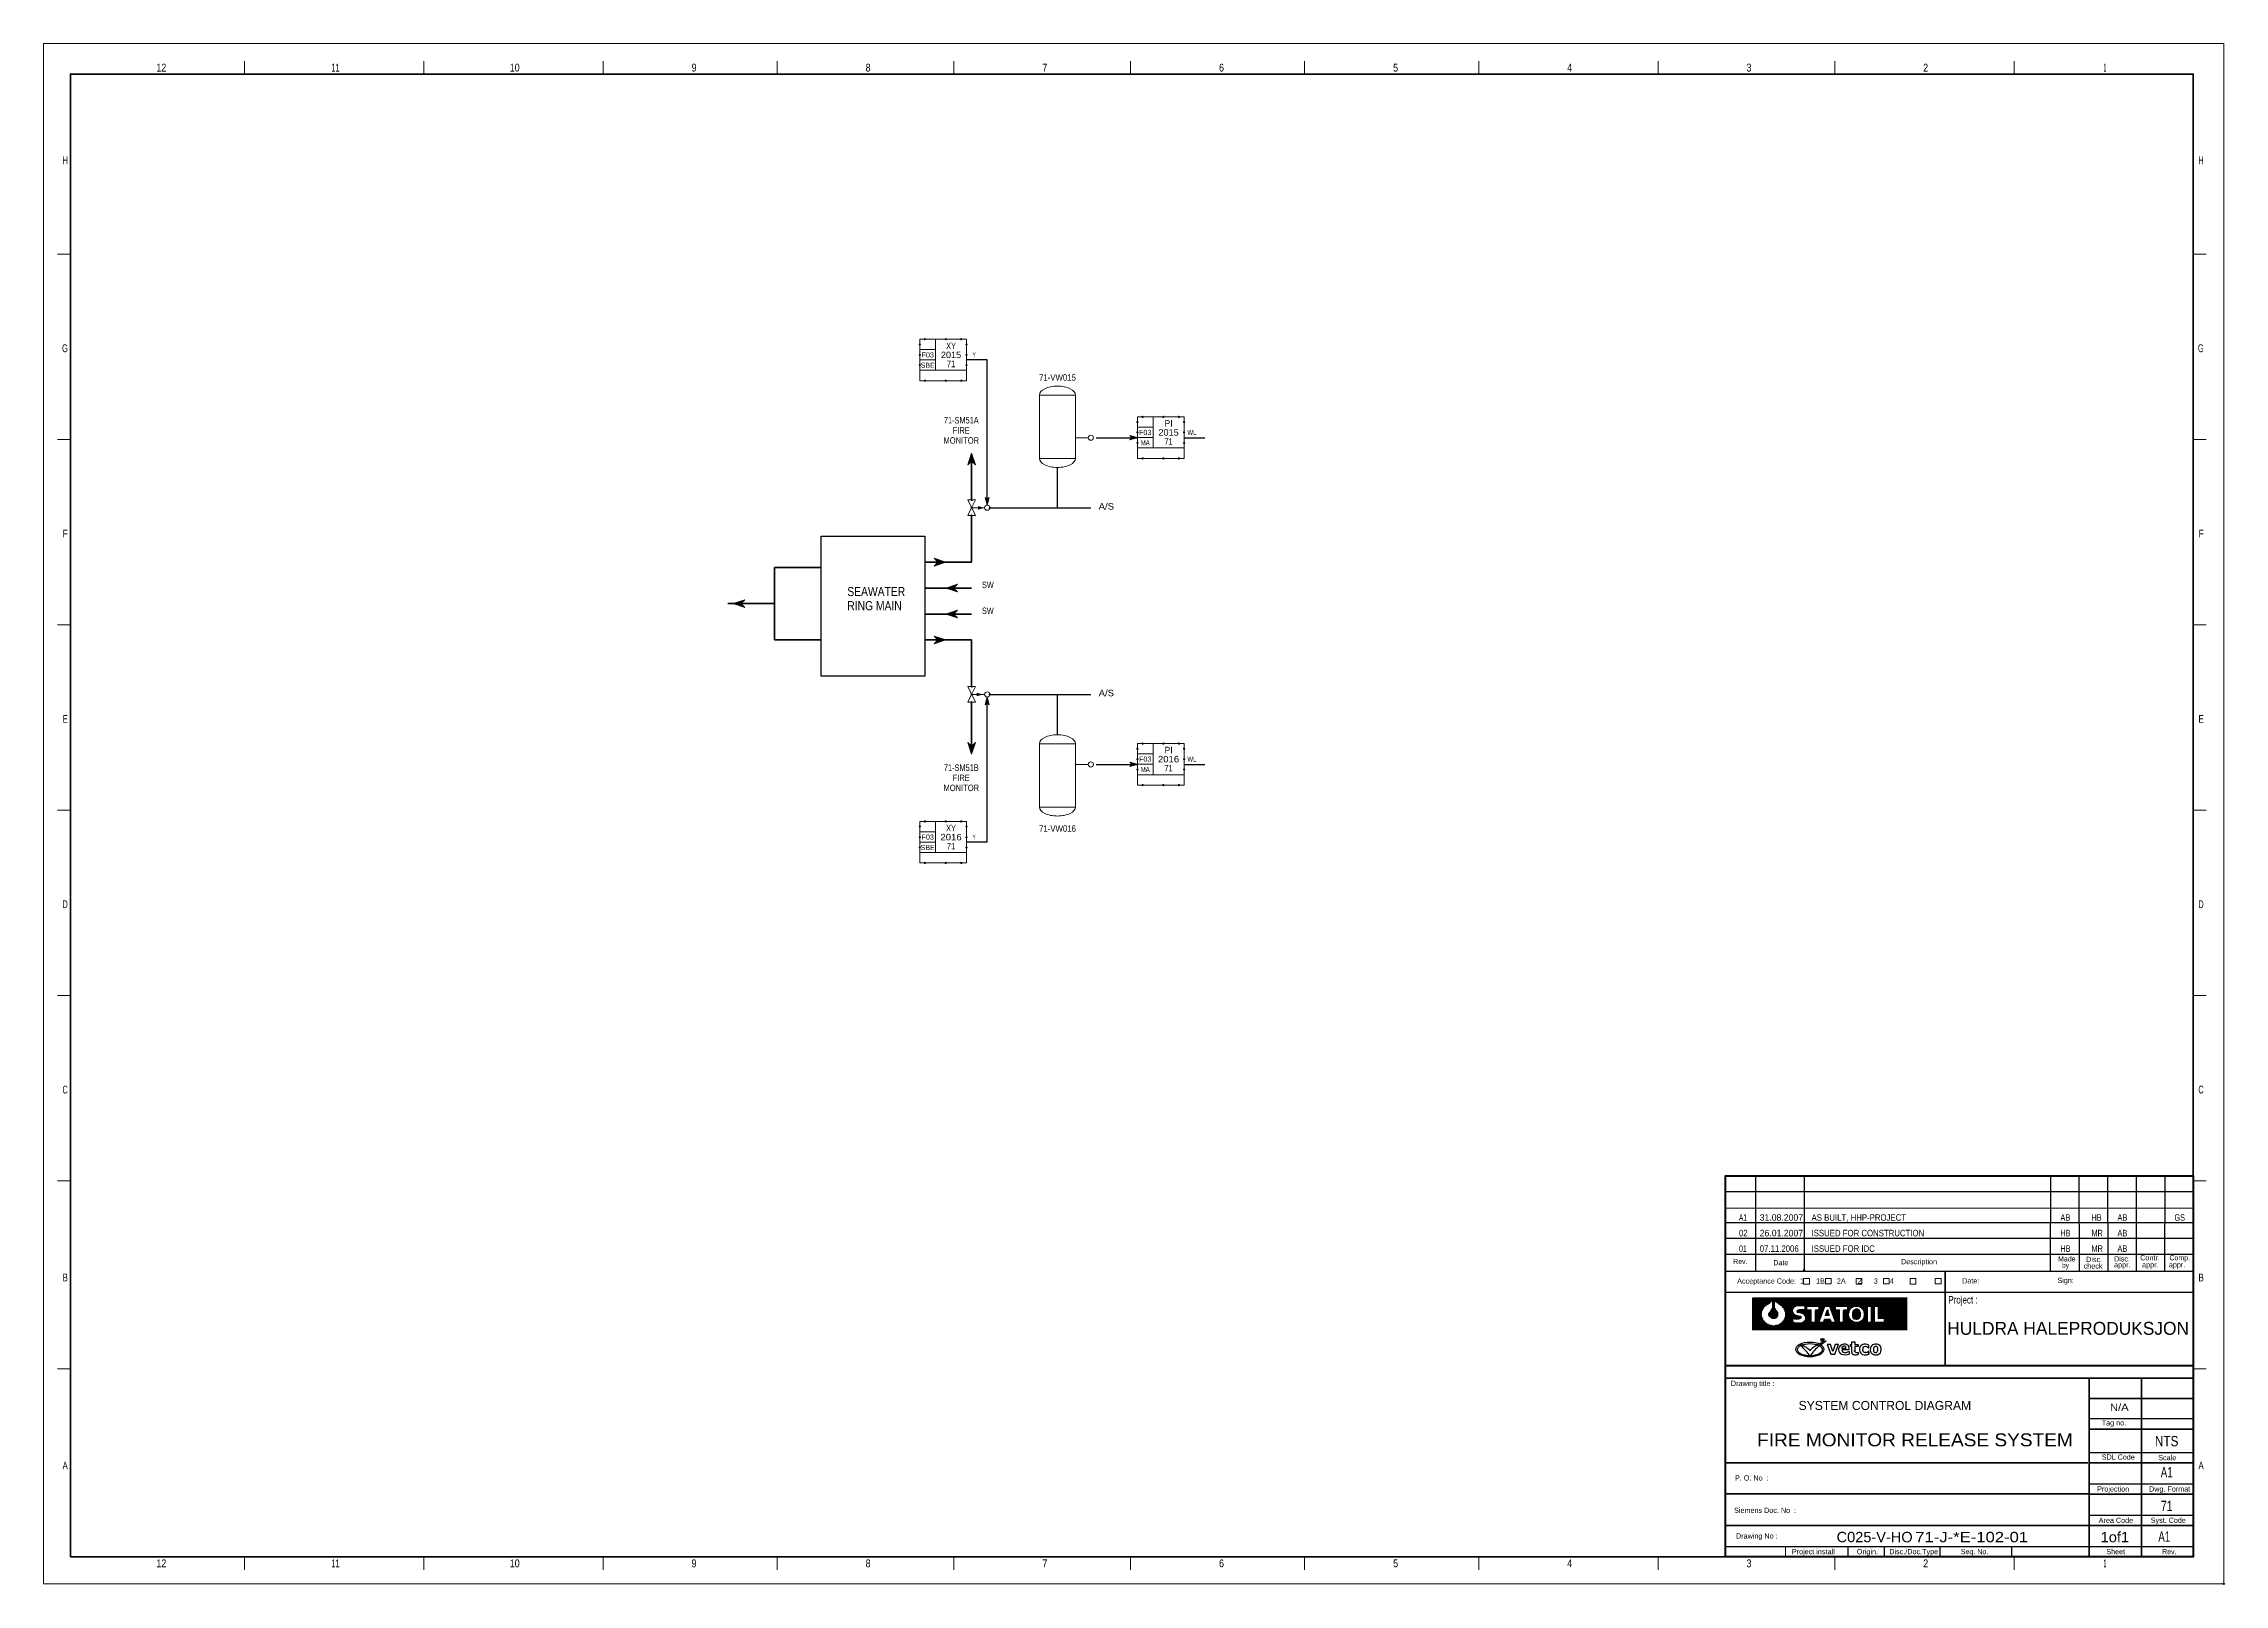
# Model space of a CAD drawing. Header units: millimetres. Extents: x 0 to 841, y 0 to 594.
import ezdxf
from ezdxf.enums import TextEntityAlignment as Align

# ---------------------------------------------------------------- set-up
doc = ezdxf.new("R2010")
doc.units = ezdxf.units.MM
doc.header["$PDMODE"] = 32
doc.header["$PDSIZE"] = 0.5
doc.linetypes.add('MEDIUM_DASHED', pattern=[4.5, 3, -1.5])
for name, color, linetype, lineweight in [('1', 7, 'Continuous', 13), ('15', 7, 'Continuous', 13), ('18', 7, 'Continuous', 25), ('35', 7, 'Continuous', 25), ('40', 7, 'Continuous', 35), ('46', 7, 'MEDIUM_DASHED', 13), ('47', 7, 'Continuous', 13), ('48', 7, 'Continuous', 13), ('50', 7, 'Continuous', 13), ('9', 7, 'Continuous', 13)]:
    doc.layers.add(name, color=color, linetype=linetype, lineweight=lineweight)
doc.layers.add('2', color=7, linetype='Continuous')
doc.layers.add('36', color=7, linetype='Continuous')

msp = doc.modelspace()

# ---------------------------------------------------------------- texts
at = {"layer": '1'}
for s, width, p in [('12', 0.85, (45.415, 583.235)), ('12', 0.85, (45.415, 583.235)), ('11', 0.65, (112.578, 583.235)), ('11', 0.65, (112.578, 583.235)), ('10', 0.85, (181.736, 583.235)), ('10', 0.85, (181.736, 583.235)), ('9', 0.85, (250.906, 583.235)), ('9', 0.85, (250.906, 583.235)), ('8', 0.85, (318.064, 583.235)), ('8', 0.85, (318.064, 583.235)), ('7', 0.85, (386.224, 583.235)), ('7', 0.85, (386.224, 583.235)), ('6', 0.85, (454.385, 583.235)), ('6', 0.85, (454.385, 583.235)), ('5', 0.85, (521.543, 583.235)), ('5', 0.85, (521.543, 583.235)), ('4', 0.85, (588.702, 583.235)), ('4', 0.85, (588.702, 583.235)), ('3', 0.85, (657.865, 583.235)), ('3', 0.85, (657.865, 583.235)), ('2', 0.85, (726.025, 583.235)), ('2', 0.85, (726.025, 583.235)), ('1', 0.4, (795.18, 583.235)), ('1', 0.4, (795.18, 583.235)), ('12', 0.85, (45.415, 6.354)), ('12', 0.85, (45.415, 6.354)), ('11', 0.65, (112.578, 6.354)), ('11', 0.65, (112.578, 6.354)), ('10', 0.85, (181.736, 6.354)), ('10', 0.85, (181.736, 6.354)), ('9', 0.85, (250.906, 6.354)), ('9', 0.85, (250.906, 6.354)), ('8', 0.85, (318.064, 6.354)), ('8', 0.85, (318.064, 6.354)), ('7', 0.85, (386.224, 6.354)), ('7', 0.85, (386.224, 6.354)), ('6', 0.85, (454.385, 6.354)), ('6', 0.85, (454.385, 6.354)), ('5', 0.85, (521.543, 6.354)), ('5', 0.85, (521.543, 6.354)), ('4', 0.85, (588.702, 6.354)), ('4', 0.85, (588.702, 6.354)), ('3', 0.85, (657.865, 6.354)), ('3', 0.85, (657.865, 6.354)), ('2', 0.85, (726.025, 6.354)), ('2', 0.85, (726.025, 6.354)), ('1', 0.4, (795.18, 6.354)), ('1', 0.4, (795.18, 6.354))]:
    msp.add_text(s, height=3.02, dxfattribs=dict(at, width=width)).set_placement(p, align=Align.CENTER)
for s, width, p in [('H', 0.65, (9.329, 547.494)), ('H', 0.65, (9.329, 547.494)), ('H', 0.65, (833.271, 547.494)), ('H', 0.65, (833.271, 547.494)), ('G', 0.65, (9.329, 475.007)), ('G', 0.65, (9.329, 475.007)), ('G', 0.65, (833.271, 475.007)), ('G', 0.65, (833.271, 475.007)), ('F', 0.8, (9.329, 403.526)), ('F', 0.8, (9.329, 403.526)), ('F', 0.8, (833.271, 403.526)), ('F', 0.8, (833.271, 403.526)), ('E', 0.75, (9.329, 332.045)), ('E', 0.75, (9.329, 332.045)), ('E', 0.75, (833.271, 332.045)), ('E', 0.75, (833.271, 332.045)), ('D', 0.65, (9.329, 260.565)), ('D', 0.65, (9.329, 260.565)), ('D', 0.65, (833.271, 260.565)), ('D', 0.65, (833.271, 260.565)), ('C', 0.65, (9.329, 189.083)), ('C', 0.65, (9.329, 189.083)), ('C', 0.65, (833.271, 189.083)), ('C', 0.65, (833.271, 189.083)), ('B', 0.75, (9.329, 116.596)), ('B', 0.75, (9.329, 116.596)), ('B', 0.75, (833.271, 116.596)), ('B', 0.75, (833.271, 116.596)), ('A', 0.75, (9.329, 44.109)), ('A', 0.75, (9.329, 44.109)), ('A', 0.75, (833.271, 44.109)), ('A', 0.75, (833.271, 44.109))]:
    msp.add_text(s, height=3.02, dxfattribs=dict(at, width=width)).set_placement(p, align=Align.RIGHT)
for s, height, width, p in [('Made', 2.013, 0.8, (777.095, 124.294)), ('Made', 2.013, 0.8, (777.095, 124.294)), ('Disc.', 2.013, 0.9, (787.939, 124.072)), ('Disc.', 2.013, 0.9, (787.939, 124.072)), ('Disc.', 2.013, 0.9, (798.691, 124.293)), ('Disc.', 2.013, 0.9, (798.691, 124.293)), ('Comp.', 2.013, 0.8, (820.059, 124.735)), ('Comp.', 2.013, 0.8, (820.059, 124.735)), ('Rev.', 2.013, 0.8, (651.75, 123.28)), ('Rev.', 2.013, 0.8, (651.75, 123.28)), ('Date', 2.013, 0.9, (667.239, 122.84)), ('Date', 2.013, 0.9, (667.239, 122.84)), ('Date:', 2.013, 0.9, (740.094, 115.817)), ('Date:', 2.013, 0.9, (740.094, 115.817)), ('Sign:', 2.013, 0.9, (776.865, 115.983)), ('Sign:', 2.013, 0.9, (776.865, 115.983)), ('by', 2.013, 0.75, (778.644, 121.776)), ('by', 2.013, 0.75, (778.644, 121.776)), ('check', 2.013, 0.95, (786.981, 121.554)), ('check', 2.013, 0.95, (786.981, 121.554)), ('Project :', 2.867, 0.8, (734.784, 108.074)), ('Project :', 2.867, 0.8, (734.784, 108.074)), ('N/A', 2.813, 1.15, (797.108, 66.66)), ('SDL Code', 2.013, 0.9, (793.945, 47.836)), ('SDL Code', 2.013, 0.9, (793.945, 47.836)), ('Scale', 2.013, 0.95, (815.731, 47.632)), ('Scale', 2.013, 0.95, (815.731, 47.632)), ('P. O. No  :', 2.013, 0.95, (652.463, 39.791)), ('P. O. No  :', 2.013, 0.95, (652.463, 39.791)), ('Dwg. Format', 2.013, 0.9, (812.223, 35.551)), ('Dwg. Format', 2.013, 0.9, (812.223, 35.551)), ('Syst. Code', 2.013, 0.9, (812.85, 23.469)), ('Syst. Code', 2.013, 0.9, (812.85, 23.469)), ('Seq. No.', 2.013, 0.85, (739.552, 11.388)), ('Seq. No.', 2.013, 0.85, (739.552, 11.388)), ('Sheet', 2.013, 0.95, (795.684, 11.388)), ('Sheet', 2.013, 0.95, (795.684, 11.388)), ('Rev.', 2.013, 0.8, (817.235, 11.388)), ('Rev.', 2.013, 0.8, (817.235, 11.388))]:
    msp.add_text(s, height=height, dxfattribs=dict(at, width=width)).set_placement(p)
for s, p in [('Contr.', (808.76, 124.735)), ('Contr.', (808.76, 124.735)), ('Acceptance Code:  1      1B      2A      2      3      4  ', (653.298, 115.734)), ('Acceptance Code:  1      1B      2A      2      3      4  ', (653.298, 115.734)), ('Description', (716.495, 123.224)), ('Description', (716.495, 123.224)), ('appr.', (798.691, 121.997)), ('appr.', (798.691, 121.997)), ('appr.', (809.49, 121.997)), ('appr.', (809.49, 121.997)), ('appr.', (819.831, 121.997)), ('appr.', (819.831, 121.997)), ('Drawing title :', (650.865, 76.257)), ('Drawing title :', (650.865, 76.257)), ('Tag no.', (793.941, 61.038)), ('Tag no.', (793.941, 61.038)), ('Projection', (792.176, 35.551)), ('Projection', (792.176, 35.551)), ('Siemens Doc. No  :', (652.111, 27.315)), ('Siemens Doc. No  :', (652.111, 27.315)), ('Area Code', (792.765, 23.469)), ('Area Code', (792.765, 23.469)), ('Drawing No :', (652.847, 17.429)), ('Drawing No :', (652.847, 17.429)), ('Project install', (674.398, 11.388)), ('Project install', (674.398, 11.388)), ('Origin.', (699.457, 11.388)), ('Origin.', (699.457, 11.388)), ('Disc./Doc.Type', (711.987, 11.388)), ('Disc./Doc.Type', (711.987, 11.388))]:
    msp.add_text(s, height=2.013, dxfattribs=at).set_placement(p)
at = {"layer": '2'}
msp.add_text('HULDRA HALEPRODUKSJON', height=5, dxfattribs=at).set_placement((780.983, 96), align=Align.CENTER)
at = {"layer": '35'}
for s, height, width, p in [('71-VW015', 2.5, 0.9, (384, 464)), ('SW', 2.5, 0.7, (362, 384)), ('SW', 2.5, 0.7, (362, 374)), ('71-VW016', 2.5, 0.9, (384, 290)), ('A1', 2.5, 0.6, (654, 140)), ('02', 2.5, 0.9, (654, 134)), ('AS BUILT, HHP-PROJECT', 2.5, 0.9, (682, 140)), ('ISSUED FOR CONSTRUCTION', 2.5, 0.9, (682, 134)), ('AB', 2.5, 0.75, (778, 140)), ('HB', 2.5, 0.7, (778, 134)), ('HB', 2.5, 0.7, (790, 140)), ('MR', 2.5, 0.7, (790, 134)), ('AB', 2.5, 0.75, (800, 140)), ('AB', 2.5, 0.75, (800, 134)), ('GS', 2.5, 0.7, (822, 140)), ('01', 2.5, 0.65, (654, 128)), ('07.11.2006', 2.5, 0.9, (662, 128)), ('ISSUED FOR IDC', 2.5, 0.9, (682, 128)), ('HB', 2.5, 0.7, (778, 128)), ('MR', 2.5, 0.7, (790, 128)), ('AB', 2.5, 0.75, (800, 128)), ('N/A', 2.813, 1.15, (797.108, 66.66))]:
    msp.add_text(s, height=height, dxfattribs=dict(at, width=width)).set_placement(p)
for s, width, p in [('71-SM51A', 0.85, (354, 447.5)), ('FIRE', 0.75, (354, 443.599)), ('MONITOR', 0.8, (354, 439.699)), ('71-SM51B', 0.85, (354, 313.5)), ('FIRE', 0.75, (354, 309.599)), ('MONITOR', 0.8, (354, 305.699))]:
    msp.add_text(s, height=2.5, dxfattribs=dict(at, width=width)).set_placement(p, align=Align.CENTER)
for s, height, p in [('31.08.2007', 2.5, (662, 140)), ('26.01.2007', 2.5, (662, 134)), ('SYSTEM CONTROL DIAGRAM', 3.5, (677, 67))]:
    msp.add_text(s, height=height, dxfattribs=at).set_placement(p)
at = {"layer": '36'}
for s, height, width, p in [('SEAWATER', 3.5, 0.85, (310.031, 380.925)), ('RING MAIN', 3.5, 0.85, (310.031, 375.465)), ('FIRE MONITOR RELEASE SYSTEM', 5, 1.1, (661, 53)), ('71-J-*E-102-01', 4, 1.2, (722, 16))]:
    msp.add_text(s, height=height, dxfattribs=dict(at, width=width)).set_placement(p)
for s, width, p in [('NTS', 0.85, (818.986, 53)), ('A1', 0.7, (819, 41)), ('71', 0.75, (819, 28)), ('1of1', 1.05, (799, 16)), ('A1', 0.7, (818.055, 16.197))]:
    msp.add_text(s, height=4, dxfattribs=dict(at, width=width)).set_placement(p, align=Align.CENTER)
at = {"layer": '36', "width": 1.05}
msp.add_text('C025-V-HO', height=4, dxfattribs=at).set_placement((721, 16), align=Align.RIGHT)
at = {"layer": '50'}
for s, height, p in [('F03', 2, (341.043, 472.961)), ('PI', 2.5, (433.956, 446.289)), ('F03', 2, (424.957, 443.039)), ('PI', 2.5, (433.956, 320.289)), ('F03', 2, (424.957, 317.039)), ('F03', 2, (341.043, 286.961))]:
    msp.add_text(s, height=height, dxfattribs=at).set_placement(p, align=Align.CENTER)
for s, height, width, p in [('2015', 2.5, 1.05, (350.043, 472.71)), ('XY', 2.5, 0.85, (350.043, 476.21)), ('71', 2.5, 0.8, (350.043, 469.21)), ('Y', 1.75, 0.6, (358.957, 473.165)), ('SBE', 2, 0.85, (341.043, 468.961)), ('MA', 2, 0.7, (424.957, 439.039)), ('2015', 2.5, 1.05, (433.957, 442.789)), ('71', 2.5, 0.8, (433.956, 439.289)), ('WL', 2, 0.7, (442.956, 443.039)), ('A/S', 2.5, 1.1, (409.957, 414.289)), ('A/S', 2.5, 1.1, (409.957, 342.289)), ('MA', 2, 0.7, (424.957, 313.039)), ('2016', 2.5, 1.1, (433.956, 316.789)), ('71', 2.5, 0.8, (433.956, 313.289)), ('WL', 2, 0.7, (442.956, 317.039)), ('2016', 2.5, 1.1, (350.043, 286.71)), ('XY', 2.5, 0.85, (350.043, 290.21)), ('Y', 1.75, 0.6, (358.957, 287.165)), ('SBE', 2, 0.85, (341.043, 282.961)), ('71', 2.5, 0.8, (350.043, 283.21))]:
    msp.add_text(s, height=height, dxfattribs=dict(at, width=width)).set_placement(p, align=Align.CENTER)

# ---------------------------------------------------------------- hatches: boundary and pattern name
at = {"layer": '35'}
msp.add_hatch(color=256, dxfattribs=at).paths.add_polyline_path([(686.817, 94.019, 1), (685.607, 94.019, 1)])

# ---------------------------------------------------------------- linework, layer by layer
at = {"layer": '1'}
for p, q in [((77.491, 587.261), (77.491, 582.228)), ((77.491, 587.261), (77.491, 582.228)), ((146.654, 587.261), (146.654, 582.228)), ((146.654, 587.261), (146.654, 582.228)), ((215.817, 587.261), (215.817, 582.228)), ((215.817, 587.261), (215.817, 582.228)), ((282.976, 587.261), (282.976, 582.228)), ((282.976, 587.261), (282.976, 582.228)), ((351.136, 587.261), (351.136, 582.228)), ((351.136, 587.261), (351.136, 582.228)), ((419.297, 587.261), (419.297, 582.228)), ((419.297, 587.261), (419.297, 582.228)), ((486.455, 587.261), (486.455, 582.228)), ((486.455, 587.261), (486.455, 582.228)), ((553.613, 587.261), (553.613, 582.228)), ((553.613, 587.261), (553.613, 582.228)), ((622.776, 587.261), (622.776, 582.228)), ((622.776, 587.261), (622.776, 582.228)), ((690.937, 587.261), (690.937, 582.228)), ((690.937, 587.261), (690.937, 582.228)), ((760.1, 587.261), (760.1, 582.228)), ((760.1, 587.261), (760.1, 582.228)), ((10.333, 512.761), (5.321, 512.761)), ((10.333, 512.761), (5.321, 512.761)), ((834.275, 512.761), (829.263, 512.761)), ((834.275, 512.761), (829.263, 512.761)), ((10.333, 441.28), (5.321, 441.28)), ((10.333, 441.28), (5.321, 441.28)), ((834.275, 441.28), (829.263, 441.28)), ((834.275, 441.28), (829.263, 441.28)), ((356.6, 431.6), (356.533, 431.6)), ((356.7, 431.7), (356.566, 431.7)), ((356.8, 431.8), (356.6, 431.8)), ((356.9, 431.9), (356.633, 431.9)), ((357, 432), (356.666, 432)), ((357.1, 432.1), (356.7, 432.1)), ((357.2, 432.2), (356.733, 432.2)), ((357.3, 432.3), (356.766, 432.3)), ((357.4, 432.4), (356.8, 432.4)), ((357.5, 432.5), (356.833, 432.5)), ((357.6, 432.6), (356.866, 432.6)), ((357.7, 432.7), (356.9, 432.7)), ((357.8, 432.8), (356.933, 432.8)), ((357.9, 432.9), (356.966, 432.9)), ((358.966, 433.1), (357.033, 433.1)), ((358.933, 433.2), (357.066, 433.2)), ((358.9, 433.3), (357.1, 433.3)), ((358.866, 433.4), (357.133, 433.4)), ((358.833, 433.5), (357.166, 433.5)), ((358.8, 433.6), (357.2, 433.6)), ((358.766, 433.7), (357.233, 433.7)), ((358.733, 433.8), (357.266, 433.8)), ((358.7, 433.9), (357.3, 433.9)), ((358.666, 434), (357.333, 434)), ((358.633, 434.1), (357.366, 434.1)), ((358.6, 434.2), (357.4, 434.2)), ((358.566, 434.3), (357.433, 434.3)), ((358.533, 434.4), (357.466, 434.4)), ((358.5, 434.5), (357.5, 434.5)), ((358.466, 434.6), (357.533, 434.6)), ((358.433, 434.7), (357.566, 434.7)), ((358.4, 434.8), (357.6, 434.8)), ((358.366, 434.9), (357.633, 434.9)), ((358.333, 435), (357.666, 435)), ((358.3, 435.1), (357.7, 435.1)), ((358.266, 435.2), (357.733, 435.2)), ((358.233, 435.3), (357.766, 435.3)), ((358.2, 435.4), (357.8, 435.4)), ((358.166, 435.5), (357.833, 435.5)), ((358.133, 435.6), (357.866, 435.6)), ((358.1, 435.7), (357.9, 435.7)), ((358.066, 435.8), (357.933, 435.8)), ((358.033, 435.9), (357.966, 435.9)), ((358, 430), (358, 436)), ((359.033, 432.9), (358.1, 432.9)), ((359.066, 432.8), (358.2, 432.8)), ((359.1, 432.7), (358.3, 432.7)), ((359.133, 432.6), (358.4, 432.6)), ((359.166, 432.5), (358.5, 432.5)), ((359.2, 432.4), (358.6, 432.4)), ((359.233, 432.3), (358.7, 432.3)), ((359.266, 432.2), (358.8, 432.2)), ((359.3, 432.1), (358.9, 432.1)), ((359.333, 432), (359, 432)), ((359.366, 431.9), (359.1, 431.9)), ((359.4, 431.8), (359.2, 431.8)), ((359.433, 431.7), (359.3, 431.7)), ((359.466, 431.6), (359.4, 431.6)), ((343.6, 395.4), (343.6, 395.467)), ((343.7, 395.3), (343.7, 395.434)), ((343.8, 395.2), (343.8, 395.4)), ((342, 394), (348, 394)), ((343.6, 392.534), (343.6, 392.6)), ((343.7, 392.567), (343.7, 392.7)), ((343.8, 392.6), (343.8, 392.8)), ((343.9, 395.1), (343.9, 395.367)), ((343.9, 392.634), (343.9, 392.9)), ((344, 395), (344, 395.334)), ((344, 392.667), (344, 393)), ((344.1, 394.9), (344.1, 395.3)), ((344.1, 392.7), (344.1, 393.1)), ((344.2, 394.8), (344.2, 395.267)), ((344.2, 392.734), (344.2, 393.2)), ((344.3, 394.7), (344.3, 395.234)), ((344.3, 392.767), (344.3, 393.3)), ((344.4, 394.6), (344.4, 395.2)), ((344.4, 392.8), (344.4, 393.4)), ((344.5, 394.5), (344.5, 395.167)), ((344.5, 392.834), (344.5, 393.5)), ((344.6, 394.4), (344.6, 395.134)), ((344.6, 392.867), (344.6, 393.6)), ((344.7, 394.3), (344.7, 395.1)), ((344.7, 392.9), (344.7, 393.7)), ((344.8, 394.2), (344.8, 395.067)), ((344.8, 392.934), (344.8, 393.8)), ((344.9, 394.1), (344.9, 395.034)), ((344.9, 392.967), (344.9, 393.9)), ((345.1, 393.034), (345.1, 394.967)), ((345.2, 393.067), (345.2, 394.934)), ((345.3, 393.1), (345.3, 394.9)), ((345.4, 393.134), (345.4, 394.867)), ((345.5, 393.167), (345.5, 394.834)), ((345.6, 393.2), (345.6, 394.8)), ((345.7, 393.234), (345.7, 394.767)), ((345.8, 393.267), (345.8, 394.734)), ((345.9, 393.3), (345.9, 394.7)), ((346, 393.334), (346, 394.667)), ((346.1, 393.367), (346.1, 394.634)), ((346.2, 393.4), (346.2, 394.6)), ((346.3, 393.434), (346.3, 394.567)), ((346.4, 393.467), (346.4, 394.534)), ((346.5, 393.5), (346.5, 394.5)), ((346.6, 393.534), (346.6, 394.467)), ((346.7, 393.567), (346.7, 394.434)), ((346.8, 393.6), (346.8, 394.4)), ((346.9, 393.634), (346.9, 394.367)), ((347, 393.667), (347, 394.334)), ((347.1, 393.7), (347.1, 394.3)), ((347.2, 393.734), (347.2, 394.267)), ((347.3, 393.767), (347.3, 394.234)), ((347.4, 393.8), (347.4, 394.2)), ((347.5, 393.834), (347.5, 394.167)), ((347.6, 393.867), (347.6, 394.134)), ((347.7, 393.9), (347.7, 394.1)), ((347.8, 393.934), (347.8, 394.067)), ((347.9, 393.967), (347.9, 394.034)), ((267.7, 377.434), (267.7, 378.567)), ((267.8, 377.4), (267.8, 378.6)), ((267.9, 377.367), (267.9, 378.634)), ((268, 377.334), (268, 378.667)), ((268.1, 377.3), (268.1, 378.7)), ((268.2, 377.267), (268.2, 378.734)), ((268.3, 377.234), (268.3, 378.767)), ((268.4, 377.2), (268.4, 378.8)), ((268.5, 377.167), (268.5, 378.834)), ((268.6, 377.134), (268.6, 378.867)), ((268.7, 377.1), (268.7, 378.9)), ((268.8, 377.067), (268.8, 378.934)), ((268.9, 377.034), (268.9, 378.967)), ((269.1, 378.1), (269.1, 379.034)), ((269.2, 378.2), (269.2, 379.067)), ((269.3, 378.3), (269.3, 379.1)), ((269.4, 378.4), (269.4, 379.134)), ((269.5, 378.5), (269.5, 379.167)), ((269.6, 378.6), (269.6, 379.2)), ((269.7, 378.7), (269.7, 379.234)), ((269.8, 378.8), (269.8, 379.267)), ((269.9, 378.9), (269.9, 379.3)), ((270, 379), (270, 379.334)), ((270.1, 379.1), (270.1, 379.367)), ((270.2, 379.2), (270.2, 379.4)), ((270.3, 379.3), (270.3, 379.434)), ((270.4, 379.4), (270.4, 379.467)), ((354, 384), (348, 384)), ((348.1, 383.967), (348.1, 384.034)), ((348.2, 383.934), (348.2, 384.067)), ((348.3, 383.9), (348.3, 384.1)), ((348.4, 383.867), (348.4, 384.134)), ((348.5, 383.834), (348.5, 384.167)), ((348.6, 383.8), (348.6, 384.2)), ((348.7, 383.767), (348.7, 384.234)), ((348.8, 383.734), (348.8, 384.267)), ((348.9, 383.7), (348.9, 384.3)), ((349, 383.667), (349, 384.334)), ((349.1, 383.634), (349.1, 384.367)), ((349.2, 383.6), (349.2, 384.4)), ((349.3, 383.567), (349.3, 384.434)), ((349.4, 383.534), (349.4, 384.467)), ((349.5, 383.5), (349.5, 384.5)), ((349.6, 383.467), (349.6, 384.534)), ((349.7, 383.434), (349.7, 384.567)), ((349.8, 383.4), (349.8, 384.6)), ((349.9, 383.367), (349.9, 384.634)), ((350, 383.334), (350, 384.667)), ((350.1, 383.3), (350.1, 384.7)), ((350.2, 383.267), (350.2, 384.734)), ((350.3, 383.234), (350.3, 384.767)), ((350.4, 383.2), (350.4, 384.8)), ((350.5, 383.167), (350.5, 384.834)), ((350.6, 383.134), (350.6, 384.867)), ((350.7, 383.1), (350.7, 384.9)), ((350.8, 383.067), (350.8, 384.934)), ((350.9, 383.034), (350.9, 384.967)), ((351.1, 384.1), (351.1, 385.034)), ((351.1, 382.967), (351.1, 383.9)), ((351.2, 384.2), (351.2, 385.067)), ((351.2, 382.934), (351.2, 383.8)), ((351.3, 384.3), (351.3, 385.1)), ((351.3, 382.9), (351.3, 383.7)), ((351.4, 384.4), (351.4, 385.134)), ((351.4, 382.867), (351.4, 383.6)), ((351.5, 384.5), (351.5, 385.167)), ((351.5, 382.834), (351.5, 383.5)), ((351.6, 384.6), (351.6, 385.2)), ((351.6, 382.8), (351.6, 383.4)), ((351.7, 384.7), (351.7, 385.234)), ((351.7, 382.767), (351.7, 383.3)), ((351.8, 384.8), (351.8, 385.267)), ((351.8, 382.734), (351.8, 383.2)), ((351.9, 384.9), (351.9, 385.3)), ((351.9, 382.7), (351.9, 383.1)), ((352, 385), (352, 385.334)), ((352, 382.667), (352, 383)), ((352.1, 385.1), (352.1, 385.367)), ((352.1, 382.634), (352.1, 382.9)), ((352.2, 385.2), (352.2, 385.4)), ((352.2, 382.6), (352.2, 382.8)), ((352.3, 385.3), (352.3, 385.434)), ((352.3, 382.567), (352.3, 382.7)), ((352.4, 385.4), (352.4, 385.467)), ((352.4, 382.534), (352.4, 382.6)), ((272, 378), (266, 378)), ((266.1, 377.967), (266.1, 378.034)), ((266.2, 377.934), (266.2, 378.067)), ((266.3, 377.9), (266.3, 378.1)), ((266.4, 377.867), (266.4, 378.134)), ((266.5, 377.834), (266.5, 378.167)), ((266.6, 377.8), (266.6, 378.2)), ((266.7, 377.767), (266.7, 378.234)), ((266.8, 377.734), (266.8, 378.267)), ((266.9, 377.7), (266.9, 378.3)), ((267, 377.667), (267, 378.334)), ((267.1, 377.634), (267.1, 378.367)), ((267.2, 377.6), (267.2, 378.4)), ((267.3, 377.567), (267.3, 378.434)), ((267.4, 377.534), (267.4, 378.467)), ((267.5, 377.5), (267.5, 378.5)), ((267.6, 377.467), (267.6, 378.534)), ((269.1, 376.967), (269.1, 377.9)), ((269.2, 376.934), (269.2, 377.8)), ((269.3, 376.9), (269.3, 377.7)), ((269.4, 376.867), (269.4, 377.6)), ((269.5, 376.834), (269.5, 377.5)), ((269.6, 376.8), (269.6, 377.4)), ((269.7, 376.767), (269.7, 377.3)), ((269.8, 376.734), (269.8, 377.2)), ((269.9, 376.7), (269.9, 377.1)), ((270, 376.667), (270, 377)), ((270.1, 376.634), (270.1, 376.9)), ((270.2, 376.6), (270.2, 376.8)), ((270.3, 376.567), (270.3, 376.7)), ((270.4, 376.534), (270.4, 376.6)), ((354, 374), (348, 374)), ((348.1, 373.967), (348.1, 374.034)), ((348.2, 373.934), (348.2, 374.067)), ((348.3, 373.9), (348.3, 374.1)), ((348.4, 373.867), (348.4, 374.134)), ((348.5, 373.834), (348.5, 374.167)), ((348.6, 373.8), (348.6, 374.2)), ((348.7, 373.767), (348.7, 374.234)), ((348.8, 373.734), (348.8, 374.267)), ((348.9, 373.7), (348.9, 374.3)), ((349, 373.667), (349, 374.334)), ((349.1, 373.634), (349.1, 374.367)), ((349.2, 373.6), (349.2, 374.4)), ((349.3, 373.567), (349.3, 374.434)), ((349.4, 373.534), (349.4, 374.467)), ((349.5, 373.5), (349.5, 374.5)), ((349.6, 373.467), (349.6, 374.534)), ((349.7, 373.434), (349.7, 374.567)), ((349.8, 373.4), (349.8, 374.6)), ((349.9, 373.367), (349.9, 374.634)), ((350, 373.334), (350, 374.667)), ((350.1, 373.3), (350.1, 374.7)), ((350.2, 373.267), (350.2, 374.734)), ((350.3, 373.234), (350.3, 374.767)), ((350.4, 373.2), (350.4, 374.8)), ((350.5, 373.167), (350.5, 374.834)), ((350.6, 373.134), (350.6, 374.867)), ((350.7, 373.1), (350.7, 374.9)), ((350.8, 373.067), (350.8, 374.934)), ((350.9, 373.034), (350.9, 374.967)), ((351.1, 374.1), (351.1, 375.034)), ((351.1, 372.967), (351.1, 373.9)), ((351.2, 374.2), (351.2, 375.067)), ((351.2, 372.934), (351.2, 373.8)), ((351.3, 374.3), (351.3, 375.1)), ((351.3, 372.9), (351.3, 373.7)), ((351.4, 374.4), (351.4, 375.134)), ((351.4, 372.867), (351.4, 373.6)), ((351.5, 374.5), (351.5, 375.167)), ((351.5, 372.834), (351.5, 373.5)), ((351.6, 374.6), (351.6, 375.2)), ((351.6, 372.8), (351.6, 373.4)), ((351.7, 374.7), (351.7, 375.234)), ((351.7, 372.767), (351.7, 373.3)), ((351.8, 374.8), (351.8, 375.267)), ((351.8, 372.734), (351.8, 373.2)), ((351.9, 374.9), (351.9, 375.3)), ((351.9, 372.7), (351.9, 373.1)), ((352, 375), (352, 375.334)), ((352, 372.667), (352, 373)), ((352.1, 375.1), (352.1, 375.367)), ((352.1, 372.634), (352.1, 372.9)), ((352.2, 375.2), (352.2, 375.4)), ((352.2, 372.6), (352.2, 372.8)), ((352.3, 375.3), (352.3, 375.434)), ((352.3, 372.567), (352.3, 372.7)), ((352.4, 375.4), (352.4, 375.467)), ((352.4, 372.534), (352.4, 372.6)), ((10.333, 369.799), (5.321, 369.799)), ((10.333, 369.799), (5.321, 369.799)), ((342, 364), (348, 364)), ((343.6, 365.4), (343.6, 365.467)), ((343.6, 362.534), (343.6, 362.6)), ((343.7, 365.3), (343.7, 365.434)), ((343.7, 362.567), (343.7, 362.7)), ((343.8, 365.2), (343.8, 365.4)), ((343.8, 362.6), (343.8, 362.8)), ((343.9, 365.1), (343.9, 365.367)), ((343.9, 362.634), (343.9, 362.9)), ((344, 365), (344, 365.334)), ((344, 362.667), (344, 363)), ((344.1, 364.9), (344.1, 365.3)), ((344.1, 362.7), (344.1, 363.1)), ((344.2, 364.8), (344.2, 365.267)), ((344.2, 362.734), (344.2, 363.2)), ((344.3, 364.7), (344.3, 365.234)), ((344.3, 362.767), (344.3, 363.3)), ((344.4, 364.6), (344.4, 365.2)), ((344.4, 362.8), (344.4, 363.4)), ((344.5, 364.5), (344.5, 365.167)), ((344.5, 362.834), (344.5, 363.5)), ((344.6, 364.4), (344.6, 365.134)), ((344.6, 362.867), (344.6, 363.6)), ((344.7, 364.3), (344.7, 365.1)), ((344.7, 362.9), (344.7, 363.7)), ((344.8, 364.2), (344.8, 365.067)), ((344.8, 362.934), (344.8, 363.8)), ((344.9, 364.1), (344.9, 365.034)), ((344.9, 362.967), (344.9, 363.9)), ((345.1, 363.034), (345.1, 364.967)), ((345.2, 363.067), (345.2, 364.934)), ((345.3, 363.1), (345.3, 364.9)), ((345.4, 363.134), (345.4, 364.867)), ((345.5, 363.167), (345.5, 364.834)), ((345.6, 363.2), (345.6, 364.8)), ((345.7, 363.234), (345.7, 364.767)), ((345.8, 363.267), (345.8, 364.734)), ((345.9, 363.3), (345.9, 364.7)), ((346, 363.334), (346, 364.667)), ((346.1, 363.367), (346.1, 364.634)), ((346.2, 363.4), (346.2, 364.6)), ((346.3, 363.434), (346.3, 364.567)), ((346.4, 363.467), (346.4, 364.534)), ((346.5, 363.5), (346.5, 364.5)), ((346.6, 363.534), (346.6, 364.467)), ((346.7, 363.567), (346.7, 364.434)), ((346.8, 363.6), (346.8, 364.4)), ((346.9, 363.634), (346.9, 364.367)), ((347, 363.667), (347, 364.334)), ((347.1, 363.7), (347.1, 364.3)), ((347.2, 363.734), (347.2, 364.267)), ((347.3, 363.767), (347.3, 364.234)), ((347.4, 363.8), (347.4, 364.2)), ((347.5, 363.834), (347.5, 364.167)), ((347.6, 363.867), (347.6, 364.134)), ((347.7, 363.9), (347.7, 364.1)), ((347.8, 363.934), (347.8, 364.067)), ((347.9, 363.967), (347.9, 364.034)), ((834.275, 369.799), (829.263, 369.799)), ((834.275, 369.799), (829.263, 369.799)), ((356.6, 324.4), (356.533, 324.4)), ((356.7, 324.3), (356.566, 324.3)), ((356.8, 324.2), (356.6, 324.2)), ((356.9, 324.1), (356.633, 324.1)), ((357, 324), (356.666, 324)), ((357.1, 323.9), (356.7, 323.9)), ((357.2, 323.8), (356.733, 323.8)), ((357.3, 323.7), (356.766, 323.7)), ((357.4, 323.6), (356.8, 323.6)), ((357.5, 323.5), (356.833, 323.5)), ((357.6, 323.4), (356.866, 323.4)), ((357.7, 323.3), (356.9, 323.3)), ((357.8, 323.2), (356.933, 323.2)), ((357.9, 323.1), (356.966, 323.1)), ((358.966, 322.9), (357.033, 322.9)), ((358.933, 322.8), (357.066, 322.8)), ((358.9, 322.7), (357.1, 322.7)), ((358.866, 322.6), (357.133, 322.6)), ((358.833, 322.5), (357.166, 322.5)), ((358.8, 322.4), (357.2, 322.4)), ((358.766, 322.3), (357.233, 322.3)), ((358.733, 322.2), (357.266, 322.2)), ((358.7, 322.1), (357.3, 322.1)), ((358.666, 322), (357.333, 322)), ((358.633, 321.9), (357.366, 321.9)), ((358.6, 321.8), (357.4, 321.8)), ((358.566, 321.7), (357.433, 321.7)), ((358.533, 321.6), (357.466, 321.6)), ((358.5, 321.5), (357.5, 321.5)), ((358.466, 321.4), (357.533, 321.4)), ((358.433, 321.3), (357.566, 321.3)), ((358.4, 321.2), (357.6, 321.2)), ((358.366, 321.1), (357.633, 321.1)), ((358.333, 321), (357.666, 321)), ((358.3, 320.9), (357.7, 320.9)), ((358.266, 320.8), (357.733, 320.8)), ((358.233, 320.7), (357.766, 320.7)), ((358.2, 320.6), (357.8, 320.6)), ((358.166, 320.5), (357.833, 320.5)), ((358.133, 320.4), (357.866, 320.4)), ((358.1, 320.3), (357.9, 320.3)), ((358.066, 320.2), (357.933, 320.2)), ((358.033, 320.1), (357.966, 320.1)), ((358, 326), (358, 320)), ((359.033, 323.1), (358.1, 323.1)), ((359.066, 323.2), (358.2, 323.2)), ((359.1, 323.3), (358.3, 323.3)), ((359.133, 323.4), (358.4, 323.4)), ((359.166, 323.5), (358.5, 323.5)), ((359.2, 323.6), (358.6, 323.6)), ((359.233, 323.7), (358.7, 323.7)), ((359.266, 323.8), (358.8, 323.8)), ((359.3, 323.9), (358.9, 323.9)), ((359.333, 324), (359, 324)), ((359.366, 324.1), (359.1, 324.1)), ((359.4, 324.2), (359.2, 324.2)), ((359.433, 324.3), (359.3, 324.3)), ((359.466, 324.4), (359.4, 324.4)), ((10.333, 298.318), (5.321, 298.318)), ((10.333, 298.318), (5.321, 298.318)), ((834.275, 298.318), (829.263, 298.318)), ((834.275, 298.318), (829.263, 298.318)), ((10.333, 226.838), (5.321, 226.838)), ((10.333, 226.838), (5.321, 226.838)), ((834.275, 226.838), (829.263, 226.838)), ((834.275, 226.838), (829.263, 226.838)), ((10.333, 155.357), (5.321, 155.357)), ((10.333, 155.357), (5.321, 155.357)), ((834.275, 155.357), (829.263, 155.357)), ((834.275, 155.357), (829.263, 155.357)), ((659.387, 110.283), (718.839, 110.283)), ((659.387, 110.283), (718.839, 110.283)), ((659.387, 110.087), (718.839, 110.087)), ((659.387, 110.087), (718.839, 110.087)), ((659.387, 109.891), (718.839, 109.891)), ((659.387, 109.891), (718.839, 109.891)), ((667.723, 109.695), (718.839, 109.695)), ((667.723, 109.695), (718.839, 109.695)), ((667.931, 109.499), (718.839, 109.499)), ((667.931, 109.499), (718.839, 109.499)), ((668.139, 109.304), (718.839, 109.304)), ((668.139, 109.304), (718.839, 109.304)), ((668.348, 109.108), (718.839, 109.108)), ((668.348, 109.108), (718.839, 109.108)), ((668.557, 108.912), (718.839, 108.912)), ((668.557, 108.912), (718.839, 108.912)), ((668.765, 108.717), (718.839, 108.717)), ((668.765, 108.717), (718.839, 108.717)), ((668.973, 108.52), (718.839, 108.52)), ((668.973, 108.52), (718.839, 108.52)), ((669.182, 108.324), (718.839, 108.324)), ((669.182, 108.324), (718.839, 108.324)), ((669.39, 108.129), (718.839, 108.129)), ((669.39, 108.129), (718.839, 108.129)), ((669.598, 108.129), (718.839, 108.129)), ((669.598, 108.129), (718.839, 108.129)), ((669.807, 107.933), (718.839, 107.933)), ((669.807, 107.933), (718.839, 107.933)), ((670.015, 107.737), (718.839, 107.737)), ((670.015, 107.737), (718.839, 107.737)), ((670.432, 107.541), (718.839, 107.541)), ((670.432, 107.541), (718.839, 107.541)), ((678.143, 107.346), (718.839, 107.346)), ((678.143, 107.346), (718.839, 107.346)), ((707.941, 107.15), (718.839, 107.15)), ((707.941, 107.15), (718.839, 107.15)), ((707.941, 106.954), (718.839, 106.954)), ((707.941, 106.954), (718.839, 106.954)), ((707.941, 106.758), (718.839, 106.758)), ((707.941, 106.758), (718.839, 106.758)), ((707.941, 106.562), (718.839, 106.562)), ((707.941, 106.562), (718.839, 106.562)), ((707.941, 106.366), (718.839, 106.366)), ((707.941, 106.366), (718.839, 106.366)), ((707.941, 106.17), (718.839, 106.17)), ((707.941, 106.17), (718.839, 106.17)), ((707.941, 105.975), (718.839, 105.975)), ((707.941, 105.975), (718.839, 105.975)), ((707.941, 105.779), (718.839, 105.779)), ((707.941, 105.779), (718.839, 105.779)), ((707.941, 105.583), (718.839, 105.583)), ((707.941, 105.583), (718.839, 105.583)), ((707.941, 105.387), (718.839, 105.387)), ((707.941, 105.387), (718.839, 105.387)), ((707.941, 105.191), (718.839, 105.191)), ((707.941, 105.191), (718.839, 105.191)), ((707.941, 104.995), (718.839, 104.995)), ((707.941, 104.995), (718.839, 104.995)), ((707.941, 104.799), (718.839, 104.799)), ((707.941, 104.799), (718.839, 104.799)), ((707.941, 104.604), (718.839, 104.604)), ((707.941, 104.604), (718.839, 104.604)), ((707.941, 104.408), (718.839, 104.408)), ((707.941, 104.408), (718.839, 104.408)), ((707.941, 104.212), (718.839, 104.212)), ((707.941, 104.212), (718.839, 104.212)), ((707.941, 104.017), (718.839, 104.017)), ((707.941, 104.017), (718.839, 104.017)), ((707.941, 103.82), (718.839, 103.82)), ((707.941, 103.82), (718.839, 103.82)), ((707.941, 103.624), (718.839, 103.624)), ((707.941, 103.624), (718.839, 103.624)), ((707.941, 103.428), (718.839, 103.428)), ((707.941, 103.428), (718.839, 103.428)), ((707.941, 103.233), (718.839, 103.233)), ((707.941, 103.233), (718.839, 103.233)), ((707.941, 103.037), (718.839, 103.037)), ((707.941, 103.037), (718.839, 103.037)), ((707.941, 102.841), (718.839, 102.841)), ((707.941, 102.841), (718.839, 102.841)), ((707.941, 102.646), (718.839, 102.646)), ((707.941, 102.646), (718.839, 102.646)), ((710.234, 102.45), (718.839, 102.45)), ((710.234, 102.45), (718.839, 102.45)), ((710.234, 102.254), (718.839, 102.254)), ((710.234, 102.254), (718.839, 102.254)), ((710.234, 102.058), (718.839, 102.058)), ((710.234, 102.058), (718.839, 102.058)), ((710.234, 101.862), (718.839, 101.862)), ((710.234, 101.862), (718.839, 101.862)), ((710.234, 101.666), (718.839, 101.666)), ((710.234, 101.666), (718.839, 101.666)), ((710.234, 101.47), (718.839, 101.47)), ((710.234, 101.47), (718.839, 101.47)), ((710.234, 101.275), (718.839, 101.275)), ((710.234, 101.275), (718.839, 101.275)), ((710.234, 101.079), (718.839, 101.079)), ((710.234, 101.079), (718.839, 101.079)), ((659.387, 99.512), (718.839, 99.512)), ((659.387, 99.512), (718.839, 99.512)), ((659.387, 99.317), (718.839, 99.317)), ((659.387, 99.317), (718.839, 99.317)), ((659.387, 99.12), (718.839, 99.12)), ((659.387, 99.12), (718.839, 99.12)), ((659.387, 98.924), (718.839, 98.924)), ((659.387, 98.924), (718.839, 98.924)), ((659.387, 98.728), (718.839, 98.728)), ((659.387, 98.728), (718.839, 98.728)), ((659.387, 98.533), (718.839, 98.533)), ((659.387, 98.533), (718.839, 98.533)), ((659.387, 98.337), (718.839, 98.337)), ((659.387, 98.337), (718.839, 98.337)), ((667.931, 99.512), (718.839, 99.512)), ((667.931, 99.512), (718.839, 99.512)), ((668.765, 99.708), (718.839, 99.708)), ((668.765, 99.708), (718.839, 99.708)), ((669.182, 99.904), (718.839, 99.904)), ((669.182, 99.904), (718.839, 99.904)), ((669.598, 100.099), (718.839, 100.099)), ((669.598, 100.099), (718.839, 100.099)), ((669.807, 100.295), (718.839, 100.295)), ((669.807, 100.295), (718.839, 100.295)), ((670.224, 100.491), (718.839, 100.491)), ((670.224, 100.491), (718.839, 100.491)), ((670.432, 100.491), (718.839, 100.491)), ((670.432, 100.491), (718.839, 100.491)), ((678.35, 100.687), (718.839, 100.687)), ((678.35, 100.687), (718.839, 100.687)), ((710.234, 100.883), (718.839, 100.883)), ((710.234, 100.883), (718.839, 100.883)), ((10.333, 82.869), (5.321, 82.869)), ((10.333, 82.869), (5.321, 82.869)), ((834.275, 82.924), (829.263, 82.924)), ((834.275, 82.924), (829.263, 82.924)), ((77.491, 10.382), (77.491, 5.348)), ((77.491, 10.382), (77.491, 5.348)), ((146.654, 10.382), (146.654, 5.348)), ((146.654, 10.382), (146.654, 5.348)), ((215.817, 10.382), (215.817, 5.348)), ((215.817, 10.382), (215.817, 5.348)), ((282.976, 10.382), (282.976, 5.348)), ((282.976, 10.382), (282.976, 5.348)), ((351.136, 10.382), (351.136, 5.348)), ((351.136, 10.382), (351.136, 5.348)), ((419.297, 10.382), (419.297, 5.348)), ((419.297, 10.382), (419.297, 5.348)), ((486.455, 10.382), (486.455, 5.348)), ((486.455, 10.382), (486.455, 5.348)), ((553.613, 10.382), (553.613, 5.348)), ((553.613, 10.382), (553.613, 5.348)), ((622.776, 10.372), (622.776, 5.348)), ((622.776, 10.372), (622.776, 5.348)), ((671.892, 10.382), (671.892, 14.409)), ((671.892, 10.382), (671.892, 14.409)), ((690.937, 10.382), (690.937, 5.348)), ((690.937, 10.382), (690.937, 5.348)), ((760.1, 10.382), (760.1, 5.348)), ((760.1, 10.382), (760.1, 5.348))]:
    msp.add_line(p, q, dxfattribs=at)
at = {"layer": '1', "lineweight": 25}
for p, q in [((10.333, 10.382), (10.333, 156.364)), ((660.347, 157.367), (660.347, 120.464)), ((660.347, 157.367), (660.347, 120.464)), ((679.106, 157.363), (679.143, 120.469)), ((679.106, 157.363), (679.143, 120.469)), ((774.133, 157.37), (774.071, 120.491)), ((774.133, 157.37), (774.071, 120.491)), ((785.159, 157.37), (785.244, 120.307)), ((785.159, 157.37), (785.244, 120.307)), ((796.185, 157.37), (796.291, 120.455)), ((796.185, 157.37), (796.291, 120.455)), ((807.211, 157.37), (807.222, 120.786)), ((807.211, 157.37), (807.222, 120.786)), ((818.237, 157.37), (818.154, 120.289)), ((818.237, 157.37), (818.154, 120.289)), ((648.825, 151.274), (829.269, 151.274)), ((648.825, 151.274), (829.269, 151.274)), ((648.827, 144.949), (829.268, 144.852)), ((648.827, 144.949), (829.268, 144.852)), ((648.828, 139.29), (829.27, 139.285)), ((648.828, 139.29), (829.27, 139.285)), ((648.813, 127.167), (829.263, 127.167)), ((648.813, 127.167), (829.263, 127.167)), ((648.817, 133.231), (829.275, 133.231)), ((648.817, 133.231), (829.275, 133.231)), ((648.723, 112.418), (829.276, 112.418)), ((648.723, 112.418), (829.276, 112.418)), ((789.246, 63.665), (829.285, 63.665)), ((789.246, 63.665), (829.285, 63.665)), ((789.169, 50.653), (829.275, 50.653)), ((789.169, 50.653), (829.275, 50.653)), ((789.169, 38.571), (829.289, 38.571)), ((789.169, 38.571), (829.289, 38.571)), ((789.169, 26.49), (829.285, 26.49)), ((789.169, 26.49), (829.285, 26.49)), ((648.823, 14.409), (829.285, 14.409)), ((648.823, 14.409), (829.285, 14.409)), ((695.949, 14.409), (695.949, 10.382)), ((695.949, 14.409), (695.949, 10.382)), ((695.949, 14.409), (695.949, 10.382)), ((695.949, 14.409), (695.949, 10.382)), ((709.982, 14.409), (709.982, 10.382)), ((709.982, 14.409), (709.982, 10.382)), ((731.533, 14.409), (731.533, 10.382)), ((731.533, 14.409), (731.533, 10.382)), ((759.098, 14.409), (759.098, 10.382)), ((759.098, 14.409), (759.098, 10.382)), ((759.098, 14.409), (759.098, 10.382)), ((759.098, 14.409), (759.098, 10.382))]:
    msp.add_line(p, q, dxfattribs=at)
at = {"layer": '1', "lineweight": 35}
for p, q in [((829.263, 157.37), (829.263, 83.348)), ((829.257, 120.491), (648.808, 120.475)), ((829.257, 120.491), (648.808, 120.475)), ((733.55, 120.235), (733.589, 84.191)), ((733.55, 120.235), (733.589, 84.191)), ((829.285, 79.272), (648.873, 79.272)), ((829.285, 79.272), (648.873, 79.272)), ((789.08, 22.48), (789.072, 79.257)), ((789.08, 22.48), (789.072, 79.257)), ((809.216, 34.544), (809.293, 79.254)), ((809.216, 34.544), (809.293, 79.254)), ((829.285, 71.461), (789.113, 71.461)), ((829.285, 71.461), (789.113, 71.461)), ((829.285, 59.648), (788.992, 59.633)), ((829.285, 59.648), (788.992, 59.633)), ((788.556, 46.63), (648.822, 46.63)), ((788.556, 46.63), (648.822, 46.63)), ((829.285, 46.625), (789.169, 46.625)), ((829.285, 46.625), (789.169, 46.625)), ((789.341, 34.696), (648.997, 34.697)), ((789.341, 34.696), (648.997, 34.697)), ((809.216, 34.544), (789.169, 34.544)), ((809.216, 34.544), (789.169, 34.544)), ((809.216, 22.463), (809.216, 34.544)), ((829.29, 34.544), (809.216, 34.544)), ((809.216, 22.463), (809.216, 34.544)), ((829.29, 34.544), (809.216, 34.544)), ((829.275, 22.463), (648.972, 22.463)), ((829.275, 22.463), (648.972, 22.463)), ((789.079, 10.392), (789.079, 22.473)), ((789.079, 10.392), (789.079, 22.473)), ((809.216, 10.382), (809.216, 22.463)), ((809.216, 10.382), (809.216, 22.463)), ((648.95, 10.382), (10.333, 10.382))]:
    msp.add_line(p, q, dxfattribs=at)
at = {"layer": '1', "lineweight": 53}
msp.add_line((829.263, 157.37), (829.263, 83.348), dxfattribs=at)
at = {"layer": '1', "lineweight": 35}
for points in [[(829.263, 112.014), (829.263, 582.228), (10.333, 582.228), (10.333, 10.382)], [(829.263, 112.014), (829.263, 582.228), (10.333, 582.228), (10.333, 10.382)], [(648.784, 84.124), (648.838, 157.37), (829.263, 157.37)]]:
    msp.add_lwpolyline(points, dxfattribs=at)
at = {"layer": '1'}
for points in [[(356.5, 431.5), (358, 433), (359.5, 431.5), (358, 436)], [(343.5, 395.5), (345, 394), (343.5, 392.5), (348, 394)], [(270.5, 379.5), (269, 378), (270.5, 376.5), (266, 378)], [(352.5, 385.5), (351, 384), (352.5, 382.5), (348, 384)], [(352.5, 375.5), (351, 374), (352.5, 372.5), (348, 374)], [(343.5, 365.5), (345, 364), (343.5, 362.5), (348, 364)], [(356.5, 324.5), (358, 323), (359.5, 324.5), (358, 320)], [(659.179, 97.946), (659.179, 110.087), (659.387, 110.087), (659.387, 97.946)], [(659.179, 97.946), (659.179, 110.087), (659.387, 110.087), (659.387, 97.946)], [(659.387, 109.695), (666.89, 109.695), (666.89, 109.499), (659.387, 109.499)], [(659.387, 109.695), (666.89, 109.695), (666.89, 109.499), (659.387, 109.499)], [(659.387, 109.499), (666.89, 109.499), (666.89, 109.304), (659.387, 109.304)], [(659.387, 109.499), (666.89, 109.499), (666.89, 109.304), (659.387, 109.304)], [(666.681, 109.499), (666.681, 109.304), (666.89, 109.304), (666.89, 109.499)], [(666.89, 109.499), (666.681, 109.304), (666.681, 109.108), (666.89, 109.304)], [(666.681, 109.499), (666.681, 109.304), (666.89, 109.304), (666.89, 109.499)], [(666.89, 109.499), (666.681, 109.304), (666.681, 109.108), (666.89, 109.304)], [(667.098, 109.891), (666.89, 109.695), (666.89, 109.499), (667.098, 109.695)], [(667.098, 109.891), (666.89, 109.695), (666.89, 109.499), (667.098, 109.695)], [(666.89, 106.366), (666.89, 109.695), (667.098, 109.695), (667.098, 106.366)], [(666.89, 106.366), (666.89, 109.695), (667.098, 109.695), (667.098, 106.366)], [(667.098, 109.695), (667.723, 109.695), (667.723, 109.499), (667.098, 109.499)], [(667.098, 109.695), (667.723, 109.695), (667.723, 109.499), (667.098, 109.499)], [(667.098, 109.499), (667.723, 109.499), (667.723, 109.304), (667.098, 109.304)], [(667.098, 109.499), (667.723, 109.499), (667.723, 109.304), (667.098, 109.304)], [(667.514, 109.499), (667.514, 109.695), (667.723, 109.695), (667.723, 109.499)], [(667.514, 109.695), (667.514, 106.366), (667.723, 106.366), (667.723, 109.695)], [(667.514, 109.499), (667.514, 109.695), (667.723, 109.695), (667.723, 109.499)], [(667.514, 109.695), (667.514, 106.366), (667.723, 106.366), (667.723, 109.695)], [(667.931, 109.499), (667.723, 109.695), (667.723, 109.499), (667.931, 109.304)], [(667.931, 109.499), (667.723, 109.695), (667.723, 109.499), (667.931, 109.304)], [(668.139, 109.304), (667.931, 109.499), (667.931, 109.304), (668.139, 109.108)], [(668.139, 109.304), (667.931, 109.499), (667.931, 109.304), (668.139, 109.108)], [(678.946, 117.664), (681.157, 117.664), (681.157, 115.52), (678.946, 115.52)], [(678.946, 117.664), (681.157, 117.664), (681.157, 115.52), (678.946, 115.52)], [(687.409, 117.769), (689.62, 117.769), (689.62, 115.624), (687.409, 115.624)], [(687.409, 117.769), (689.62, 117.769), (689.62, 115.624), (687.409, 115.624)], [(699.159, 117.693), (701.37, 117.693), (701.37, 115.548), (699.159, 115.548)], [(699.159, 117.693), (701.37, 117.693), (701.37, 115.548), (699.159, 115.548)], [(709.741, 117.769), (711.952, 117.769), (711.952, 115.624), (709.741, 115.624)], [(709.741, 117.769), (711.952, 117.769), (711.952, 115.624), (709.741, 115.624)], [(720.012, 117.693), (722.223, 117.693), (722.223, 115.548), (720.012, 115.548)], [(720.012, 117.693), (722.223, 117.693), (722.223, 115.548), (720.012, 115.548)], [(729.739, 117.769), (731.95, 117.769), (731.95, 115.624), (729.739, 115.624)], [(729.739, 117.769), (731.95, 117.769), (731.95, 115.624), (729.739, 115.624)], [(659.387, 109.304), (666.681, 109.304), (666.681, 109.108), (659.387, 109.108)], [(659.387, 109.304), (666.472, 109.304), (666.472, 109.108), (659.387, 109.108)], [(659.387, 109.304), (666.681, 109.304), (666.681, 109.108), (659.387, 109.108)], [(659.387, 109.304), (666.472, 109.304), (666.472, 109.108), (659.387, 109.108)], [(659.387, 109.108), (666.472, 109.108), (666.472, 108.912), (659.387, 108.912)], [(659.387, 109.108), (666.472, 109.108), (666.472, 108.912), (659.387, 108.912)], [(659.387, 108.912), (666.265, 108.912), (666.265, 108.717), (659.387, 108.717)], [(659.387, 108.912), (666.265, 108.912), (666.265, 108.717), (659.387, 108.717)], [(659.387, 108.717), (666.056, 108.717), (666.056, 108.52), (659.387, 108.52)], [(659.387, 108.717), (666.056, 108.717), (666.056, 108.52), (659.387, 108.52)], [(659.387, 108.52), (665.847, 108.52), (665.847, 108.324), (659.387, 108.324)], [(659.387, 108.52), (665.847, 108.52), (665.847, 108.324), (659.387, 108.324)], [(659.387, 108.324), (665.639, 108.324), (665.639, 108.129), (659.387, 108.129)], [(659.387, 108.324), (665.639, 108.324), (665.639, 108.129), (659.387, 108.129)], [(659.387, 108.129), (665.431, 108.129), (665.431, 107.933), (659.387, 107.933)], [(659.387, 108.129), (665.222, 108.129), (665.222, 107.933), (659.387, 107.933)], [(659.387, 108.129), (665.431, 108.129), (665.431, 107.933), (659.387, 107.933)], [(659.387, 108.129), (665.222, 108.129), (665.222, 107.933), (659.387, 107.933)], [(659.387, 107.933), (665.014, 107.933), (665.014, 107.737), (659.387, 107.737)], [(659.387, 107.933), (665.014, 107.933), (665.014, 107.737), (659.387, 107.737)], [(659.387, 107.737), (664.597, 107.737), (664.597, 107.541), (659.387, 107.541)], [(659.387, 107.737), (664.597, 107.737), (664.597, 107.541), (659.387, 107.541)], [(659.387, 107.541), (664.389, 107.541), (664.389, 107.346), (659.387, 107.346)], [(659.387, 107.541), (664.389, 107.541), (664.389, 107.346), (659.387, 107.346)], [(659.387, 107.346), (664.18, 107.346), (664.18, 107.15), (659.387, 107.15)], [(659.387, 107.346), (664.18, 107.346), (664.18, 107.15), (659.387, 107.15)], [(659.387, 107.15), (663.972, 107.15), (663.972, 106.954), (659.387, 106.954)], [(659.387, 107.15), (663.972, 107.15), (663.972, 106.954), (659.387, 106.954)], [(659.387, 106.954), (663.764, 106.954), (663.764, 106.758), (659.387, 106.758)], [(659.387, 106.954), (663.764, 106.954), (663.764, 106.758), (659.387, 106.758)], [(659.387, 106.954), (663.764, 106.954), (663.764, 106.758), (659.387, 106.758)], [(659.387, 106.954), (663.764, 106.954), (663.764, 106.758), (659.387, 106.758)], [(659.387, 106.758), (663.555, 106.758), (663.555, 106.562), (659.387, 106.562)], [(659.387, 106.758), (663.555, 106.758), (663.555, 106.562), (659.387, 106.562)], [(659.387, 106.562), (663.346, 106.562), (663.346, 106.366), (659.387, 106.366)], [(659.387, 106.562), (663.346, 106.562), (663.346, 106.366), (659.387, 106.366)], [(659.387, 106.366), (663.346, 106.366), (663.346, 106.17), (659.387, 106.17)], [(659.387, 106.366), (663.346, 106.366), (663.346, 106.17), (659.387, 106.17)], [(659.387, 106.17), (663.139, 106.17), (663.139, 105.975), (659.387, 105.975)], [(659.387, 106.17), (663.139, 106.17), (663.139, 105.975), (659.387, 105.975)], [(659.387, 105.975), (663.139, 105.975), (663.139, 105.779), (659.387, 105.779)], [(659.387, 105.975), (662.93, 105.975), (662.93, 105.779), (659.387, 105.779)], [(659.387, 105.975), (663.139, 105.975), (663.139, 105.779), (659.387, 105.779)], [(659.387, 105.975), (662.93, 105.975), (662.93, 105.779), (659.387, 105.779)], [(659.387, 105.779), (662.93, 105.779), (662.93, 105.583), (659.387, 105.583)], [(659.387, 105.779), (662.93, 105.779), (662.93, 105.583), (659.387, 105.583)], [(659.387, 105.583), (662.93, 105.583), (662.93, 105.387), (659.387, 105.387)], [(659.387, 105.583), (662.93, 105.583), (662.93, 105.387), (659.387, 105.387)], [(659.387, 105.387), (662.93, 105.387), (662.93, 105.191), (659.387, 105.191)], [(659.387, 105.387), (662.93, 105.387), (662.93, 105.191), (659.387, 105.191)], [(659.387, 105.191), (662.722, 105.191), (662.722, 104.995), (659.387, 104.995)], [(659.387, 105.191), (662.722, 105.191), (662.722, 104.995), (659.387, 104.995)], [(659.387, 104.995), (662.722, 104.995), (662.722, 104.799), (659.387, 104.799)], [(659.387, 104.995), (662.722, 104.995), (662.722, 104.799), (659.387, 104.799)], [(659.387, 104.799), (662.722, 104.799), (662.722, 104.604), (659.387, 104.604)], [(659.387, 104.799), (662.722, 104.799), (662.722, 104.604), (659.387, 104.604)], [(659.387, 104.799), (662.722, 104.799), (662.722, 104.604), (659.387, 104.604)], [(659.387, 104.799), (662.722, 104.799), (662.722, 104.604), (659.387, 104.604)], [(659.387, 104.604), (662.722, 104.604), (662.722, 104.408), (659.387, 104.408)], [(659.387, 104.604), (662.722, 104.604), (662.722, 104.408), (659.387, 104.408)], [(659.387, 104.408), (662.722, 104.408), (662.722, 104.212), (659.387, 104.212)], [(659.387, 104.408), (662.722, 104.408), (662.722, 104.212), (659.387, 104.212)], [(659.387, 104.212), (662.513, 104.212), (662.513, 104.017), (659.387, 104.017)], [(659.387, 104.212), (662.513, 104.212), (662.513, 104.017), (659.387, 104.017)], [(659.387, 104.017), (662.513, 104.017), (662.513, 103.82), (659.387, 103.82)], [(659.387, 104.017), (662.513, 104.017), (662.513, 103.82), (659.387, 103.82)], [(659.387, 103.82), (662.513, 103.82), (662.513, 103.624), (659.387, 103.624)], [(659.387, 103.82), (662.513, 103.82), (662.513, 103.624), (659.387, 103.624)], [(659.387, 103.82), (662.513, 103.82), (662.513, 103.624), (659.387, 103.624)], [(659.387, 103.82), (662.513, 103.82), (662.513, 103.624), (659.387, 103.624)], [(659.387, 103.624), (662.722, 103.624), (662.722, 103.428), (659.387, 103.428)], [(659.387, 103.624), (662.722, 103.624), (662.722, 103.428), (659.387, 103.428)], [(659.387, 103.428), (662.722, 103.428), (662.722, 103.233), (659.387, 103.233)], [(659.387, 103.428), (662.722, 103.428), (662.722, 103.233), (659.387, 103.233)], [(659.387, 103.233), (662.722, 103.233), (662.722, 103.037), (659.387, 103.037)], [(659.387, 103.233), (662.722, 103.233), (662.722, 103.037), (659.387, 103.037)], [(659.387, 103.037), (662.722, 103.037), (662.722, 102.841), (659.387, 102.841)], [(659.387, 103.037), (662.722, 103.037), (662.722, 102.841), (659.387, 102.841)], [(659.387, 102.841), (662.722, 102.841), (662.722, 102.646), (659.387, 102.646)], [(659.387, 102.841), (662.722, 102.841), (662.722, 102.646), (659.387, 102.646)], [(659.387, 102.646), (662.722, 102.646), (662.722, 102.45), (659.387, 102.45)], [(659.387, 102.646), (662.93, 102.646), (662.93, 102.45), (659.387, 102.45)], [(659.387, 102.646), (662.722, 102.646), (662.722, 102.45), (659.387, 102.45)], [(659.387, 102.646), (662.93, 102.646), (662.93, 102.45), (659.387, 102.45)], [(659.387, 102.45), (662.93, 102.45), (662.93, 102.254), (659.387, 102.254)], [(659.387, 102.45), (662.93, 102.45), (662.93, 102.254), (659.387, 102.254)], [(659.387, 102.254), (662.93, 102.254), (662.93, 102.058), (659.387, 102.058)], [(659.387, 102.254), (662.93, 102.254), (662.93, 102.058), (659.387, 102.058)], [(659.387, 102.058), (663.139, 102.058), (663.139, 101.862), (659.387, 101.862)], [(659.387, 102.058), (663.139, 102.058), (663.139, 101.862), (659.387, 101.862)], [(659.387, 101.862), (663.139, 101.862), (663.139, 101.666), (659.387, 101.666)], [(659.387, 101.862), (663.139, 101.862), (663.139, 101.666), (659.387, 101.666)], [(659.387, 101.666), (663.346, 101.666), (663.346, 101.47), (659.387, 101.47)], [(659.387, 101.666), (663.346, 101.666), (663.346, 101.47), (659.387, 101.47)], [(659.387, 101.666), (663.346, 101.666), (663.346, 101.47), (659.387, 101.47)], [(659.387, 101.666), (663.346, 101.666), (663.346, 101.47), (659.387, 101.47)], [(659.387, 101.47), (663.555, 101.47), (663.555, 101.275), (659.387, 101.275)], [(659.387, 101.47), (663.555, 101.47), (663.555, 101.275), (659.387, 101.275)], [(659.387, 101.275), (663.555, 101.275), (663.555, 101.079), (659.387, 101.079)], [(659.387, 101.275), (663.555, 101.275), (663.555, 101.079), (659.387, 101.079)], [(659.387, 101.079), (663.764, 101.079), (663.764, 100.883), (659.387, 100.883)], [(659.387, 101.079), (663.764, 101.079), (663.764, 100.883), (659.387, 100.883)], [(662.305, 104.212), (662.305, 104.017), (662.513, 104.017), (662.513, 104.212)], [(662.305, 104.212), (662.305, 104.017), (662.513, 104.017), (662.513, 104.212)], [(662.305, 104.017), (662.305, 103.82), (662.513, 103.82), (662.513, 104.017)], [(662.305, 104.017), (662.305, 103.82), (662.513, 103.82), (662.513, 104.017)], [(662.305, 103.82), (662.305, 103.624), (662.513, 103.624), (662.513, 103.82)], [(662.305, 103.82), (662.305, 103.624), (662.513, 103.624), (662.513, 103.82)], [(662.305, 103.624), (662.305, 103.428), (662.513, 103.428), (662.513, 103.624)], [(662.305, 103.624), (662.305, 103.428), (662.513, 103.428), (662.513, 103.624)], [(662.513, 105.191), (662.513, 104.995), (662.722, 104.995), (662.722, 105.191)], [(662.513, 105.191), (662.513, 104.995), (662.722, 104.995), (662.722, 105.191)], [(662.513, 104.995), (662.513, 104.799), (662.722, 104.799), (662.722, 104.995)], [(662.513, 104.995), (662.513, 104.799), (662.722, 104.799), (662.722, 104.995)], [(662.513, 104.799), (662.513, 104.604), (662.722, 104.604), (662.722, 104.799)], [(662.513, 104.799), (662.513, 104.604), (662.722, 104.604), (662.722, 104.799)], [(662.513, 104.604), (662.513, 104.408), (662.722, 104.408), (662.722, 104.604)], [(662.722, 104.604), (662.513, 104.408), (662.513, 104.212), (662.722, 104.408)], [(662.513, 104.604), (662.513, 104.408), (662.722, 104.408), (662.722, 104.604)], [(662.722, 104.604), (662.513, 104.408), (662.513, 104.212), (662.722, 104.408)], [(662.513, 103.624), (662.722, 103.624), (662.722, 103.428), (662.513, 103.428)], [(662.513, 103.624), (662.722, 103.624), (662.722, 103.428), (662.513, 103.428)], [(662.513, 103.428), (662.513, 103.233), (662.722, 103.233), (662.722, 103.428)], [(662.513, 103.428), (662.513, 103.233), (662.722, 103.233), (662.722, 103.428)], [(662.513, 103.233), (662.513, 103.037), (662.722, 103.037), (662.722, 103.233)], [(662.513, 103.233), (662.513, 103.037), (662.722, 103.037), (662.722, 103.233)], [(662.513, 103.037), (662.513, 102.841), (662.722, 102.841), (662.722, 103.037)], [(662.513, 103.037), (662.513, 102.841), (662.722, 102.841), (662.722, 103.037)], [(662.513, 102.841), (662.513, 102.646), (662.722, 102.646), (662.722, 102.841)], [(662.513, 102.841), (662.513, 102.646), (662.722, 102.646), (662.722, 102.841)], [(662.722, 105.583), (662.722, 105.387), (662.93, 105.387), (662.93, 105.583)], [(662.93, 105.583), (662.722, 105.387), (662.722, 105.191), (662.93, 105.387)], [(662.722, 105.583), (662.722, 105.387), (662.93, 105.387), (662.93, 105.583)], [(662.93, 105.583), (662.722, 105.387), (662.722, 105.191), (662.93, 105.387)], [(662.722, 104.604), (662.722, 104.604), (662.722, 104.408), (662.722, 104.408)], [(662.722, 104.604), (662.722, 104.604), (662.722, 104.408), (662.722, 104.408)], [(662.722, 102.841), (662.722, 102.841), (662.722, 102.646), (662.722, 102.646)], [(662.722, 102.841), (662.93, 102.646), (662.93, 102.45), (662.722, 102.646)], [(662.722, 102.841), (662.722, 102.841), (662.722, 102.646), (662.722, 102.646)], [(662.722, 102.841), (662.93, 102.646), (662.93, 102.45), (662.722, 102.646)], [(662.722, 102.45), (662.722, 102.254), (662.93, 102.254), (662.93, 102.45)], [(662.722, 102.45), (662.722, 102.254), (662.93, 102.254), (662.93, 102.45)], [(662.722, 102.254), (662.722, 102.058), (662.93, 102.058), (662.93, 102.254)], [(662.722, 102.254), (662.722, 102.058), (662.93, 102.058), (662.93, 102.254)], [(662.93, 105.975), (662.93, 105.779), (663.139, 105.779), (663.139, 105.975)], [(663.139, 105.975), (662.93, 105.779), (662.93, 105.583), (663.139, 105.779)], [(662.93, 105.975), (662.93, 105.779), (663.139, 105.779), (663.139, 105.975)], [(663.139, 105.975), (662.93, 105.779), (662.93, 105.583), (663.139, 105.779)], [(662.93, 105.583), (662.93, 105.583), (662.93, 105.387), (662.93, 105.387)], [(662.93, 105.583), (662.93, 105.583), (662.93, 105.387), (662.93, 105.387)], [(662.93, 102.254), (663.139, 102.058), (663.139, 101.862), (662.93, 102.058)], [(662.93, 102.254), (663.139, 102.058), (663.139, 101.862), (662.93, 102.058)], [(662.93, 101.862), (662.93, 101.666), (663.139, 101.666), (663.139, 101.862)], [(662.93, 101.862), (662.93, 101.666), (663.139, 101.666), (663.139, 101.862)], [(663.139, 106.366), (663.139, 106.17), (663.346, 106.17), (663.346, 106.366)], [(663.346, 106.366), (663.139, 106.17), (663.139, 105.975), (663.346, 106.17)], [(663.139, 106.366), (663.139, 106.17), (663.346, 106.17), (663.346, 106.366)], [(663.346, 106.366), (663.139, 106.17), (663.139, 105.975), (663.346, 106.17)], [(663.139, 106.17), (663.139, 106.17), (663.139, 105.975), (663.139, 105.975)], [(663.139, 106.17), (663.139, 106.17), (663.139, 105.975), (663.139, 105.975)], [(663.139, 102.058), (663.139, 102.058), (663.139, 101.862), (663.139, 101.862)], [(663.139, 102.058), (663.139, 102.058), (663.139, 101.862), (663.139, 101.862)], [(663.139, 101.862), (663.346, 101.666), (663.346, 101.47), (663.139, 101.666)], [(663.139, 101.862), (663.346, 101.666), (663.346, 101.47), (663.139, 101.666)], [(663.139, 101.47), (663.139, 101.275), (663.346, 101.275), (663.346, 101.47)], [(663.139, 101.47), (663.139, 101.275), (663.346, 101.275), (663.346, 101.47)], [(663.346, 106.562), (663.346, 106.366), (663.555, 106.366), (663.555, 106.562)], [(663.555, 106.562), (663.346, 106.562), (663.346, 106.366), (663.555, 106.366)], [(663.346, 106.562), (663.346, 106.366), (663.555, 106.366), (663.555, 106.562)], [(663.555, 106.562), (663.346, 106.562), (663.346, 106.366), (663.555, 106.366)], [(663.346, 101.47), (663.555, 101.47), (663.555, 101.275), (663.346, 101.275)], [(663.346, 101.47), (663.555, 101.47), (663.555, 101.275), (663.346, 101.275)], [(663.346, 101.275), (663.346, 101.079), (663.555, 101.079), (663.555, 101.275)], [(663.346, 101.275), (663.346, 101.079), (663.555, 101.079), (663.555, 101.275)], [(663.764, 106.954), (663.555, 106.758), (663.555, 106.562), (663.764, 106.758)], [(663.764, 106.954), (663.555, 106.758), (663.555, 106.562), (663.764, 106.758)], [(663.555, 101.275), (663.764, 101.079), (663.764, 100.883), (663.555, 101.079)], [(663.555, 101.275), (663.764, 101.079), (663.764, 100.883), (663.555, 101.079)], [(663.764, 107.15), (663.764, 106.954), (663.972, 106.954), (663.972, 107.15)], [(663.972, 107.15), (663.764, 106.954), (663.764, 106.758), (663.972, 106.954)], [(663.764, 107.15), (663.764, 106.954), (663.972, 106.954), (663.972, 107.15)], [(663.972, 107.15), (663.764, 106.954), (663.764, 106.758), (663.972, 106.954)], [(663.764, 106.954), (663.764, 106.954), (663.764, 106.758), (663.764, 106.758)], [(663.764, 106.954), (663.764, 106.954), (663.764, 106.758), (663.764, 106.758)], [(663.764, 101.079), (663.764, 101.079), (663.764, 100.883), (663.764, 100.883)], [(663.764, 101.079), (663.972, 100.883), (663.972, 100.687), (663.764, 100.883)], [(663.764, 101.079), (663.764, 101.079), (663.764, 100.883), (663.764, 100.883)], [(663.764, 101.079), (663.972, 100.883), (663.972, 100.687), (663.764, 100.883)], [(664.18, 107.346), (663.972, 107.346), (663.972, 107.15), (664.18, 107.15)], [(664.18, 107.346), (663.972, 107.346), (663.972, 107.15), (664.18, 107.15)], [(664.389, 107.541), (664.18, 107.346), (664.18, 107.15), (664.389, 107.346)], [(664.389, 107.541), (664.18, 107.346), (664.18, 107.15), (664.389, 107.346)], [(664.597, 107.737), (664.389, 107.541), (664.389, 107.346), (664.597, 107.541)], [(664.597, 107.737), (664.389, 107.541), (664.389, 107.346), (664.597, 107.541)], [(664.389, 107.541), (664.389, 107.541), (664.389, 107.346), (664.389, 107.346)], [(664.389, 107.541), (664.389, 107.541), (664.389, 107.346), (664.389, 107.346)], [(664.806, 107.737), (664.597, 107.737), (664.597, 107.541), (664.806, 107.541)], [(664.597, 107.737), (664.597, 107.737), (664.597, 107.541), (664.597, 107.541)], [(664.597, 107.737), (664.597, 107.737), (664.597, 107.541), (664.597, 107.541)], [(664.806, 107.737), (664.597, 107.737), (664.597, 107.541), (664.806, 107.541)], [(664.597, 107.737), (664.597, 107.737), (664.597, 107.541), (664.597, 107.541)], [(664.597, 107.737), (664.597, 107.737), (664.597, 107.541), (664.597, 107.541)], [(665.014, 107.933), (664.806, 107.737), (664.806, 107.541), (665.014, 107.737)], [(665.014, 107.933), (664.806, 107.737), (664.806, 107.541), (665.014, 107.737)], [(665.014, 107.933), (665.014, 107.737), (665.222, 107.737), (665.222, 107.933)], [(665.222, 107.933), (665.014, 107.933), (665.014, 107.737), (665.222, 107.737)], [(665.014, 107.933), (665.014, 107.737), (665.222, 107.737), (665.222, 107.933)], [(665.222, 107.933), (665.014, 107.933), (665.014, 107.737), (665.222, 107.737)], [(665.431, 108.129), (665.222, 108.129), (665.222, 107.933), (665.431, 107.933)], [(665.431, 108.129), (665.222, 108.129), (665.222, 107.933), (665.431, 107.933)], [(665.639, 108.324), (665.431, 108.129), (665.431, 107.933), (665.639, 108.129)], [(665.639, 108.324), (665.431, 108.129), (665.431, 107.933), (665.639, 108.129)], [(665.431, 104.017), (665.431, 104.212), (665.639, 104.212), (665.639, 104.017)], [(665.431, 104.017), (665.431, 104.212), (665.639, 104.212), (665.639, 104.017)], [(665.431, 103.82), (665.431, 104.017), (665.639, 104.017), (665.639, 103.82)], [(665.431, 103.82), (665.431, 104.017), (665.639, 104.017), (665.639, 103.82)], [(665.431, 103.624), (665.431, 103.82), (665.639, 103.82), (665.639, 103.624)], [(665.431, 103.624), (665.431, 103.82), (665.639, 103.82), (665.639, 103.624)], [(665.431, 103.428), (665.431, 103.624), (665.639, 103.624), (665.639, 103.428)], [(665.431, 103.428), (665.431, 103.624), (665.639, 103.624), (665.639, 103.428)], [(665.847, 108.52), (665.639, 108.324), (665.639, 108.129), (665.847, 108.324)], [(665.847, 108.52), (665.639, 108.324), (665.639, 108.129), (665.847, 108.324)], [(665.639, 104.408), (665.847, 104.604), (665.847, 104.408), (665.639, 104.212)], [(665.639, 104.408), (665.639, 104.604), (665.847, 104.604), (665.847, 104.408)], [(665.639, 104.408), (665.847, 104.604), (665.847, 104.408), (665.639, 104.212)], [(665.639, 104.408), (665.639, 104.604), (665.847, 104.604), (665.847, 104.408)], [(665.639, 104.408), (665.639, 104.408), (665.639, 104.212), (665.639, 104.212)], [(665.639, 104.408), (668.973, 104.408), (668.973, 104.212), (665.639, 104.212)], [(665.639, 104.408), (665.639, 104.408), (665.639, 104.212), (665.639, 104.212)], [(665.639, 104.408), (668.973, 104.408), (668.973, 104.212), (665.639, 104.212)], [(665.639, 104.212), (665.639, 104.212), (665.639, 104.017), (665.639, 104.017)], [(665.639, 104.212), (665.639, 104.212), (665.639, 104.017), (665.639, 104.017)], [(665.639, 104.212), (668.973, 104.212), (668.973, 104.017), (665.639, 104.017)], [(665.639, 104.212), (665.639, 104.212), (665.639, 104.017), (665.639, 104.017)], [(665.639, 104.212), (665.639, 104.212), (665.639, 104.017), (665.639, 104.017)], [(665.639, 104.212), (668.973, 104.212), (668.973, 104.017), (665.639, 104.017)], [(665.639, 104.017), (665.639, 104.017), (665.639, 103.82), (665.639, 103.82)], [(665.639, 104.017), (668.973, 104.017), (668.973, 103.82), (665.639, 103.82)], [(665.639, 104.017), (665.639, 104.017), (665.639, 103.82), (665.639, 103.82)], [(665.639, 104.017), (668.973, 104.017), (668.973, 103.82), (665.639, 103.82)], [(665.639, 103.82), (665.639, 103.82), (665.639, 103.624), (665.639, 103.624)], [(665.639, 103.82), (668.973, 103.82), (668.973, 103.624), (665.639, 103.624)], [(665.639, 103.82), (668.973, 103.82), (668.973, 103.624), (665.639, 103.624)], [(665.639, 103.82), (665.639, 103.82), (665.639, 103.624), (665.639, 103.624)], [(665.639, 103.82), (668.973, 103.82), (668.973, 103.624), (665.639, 103.624)], [(665.639, 103.82), (668.973, 103.82), (668.973, 103.624), (665.639, 103.624)], [(665.847, 103.428), (665.639, 103.624), (665.639, 103.428), (665.847, 103.233)], [(665.639, 103.624), (665.639, 103.624), (665.639, 103.428), (665.639, 103.428)], [(665.847, 103.428), (665.639, 103.624), (665.639, 103.428), (665.847, 103.233)], [(665.639, 103.624), (665.639, 103.624), (665.639, 103.428), (665.639, 103.428)], [(665.639, 103.037), (665.639, 103.233), (665.847, 103.233), (665.847, 103.037)], [(665.639, 103.037), (665.639, 103.233), (665.847, 103.233), (665.847, 103.037)], [(666.056, 108.717), (665.847, 108.52), (665.847, 108.324), (666.056, 108.52)], [(666.056, 108.717), (665.847, 108.52), (665.847, 108.324), (666.056, 108.52)], [(665.847, 108.52), (665.847, 108.52), (665.847, 108.324), (665.847, 108.324)], [(665.847, 108.52), (665.847, 108.52), (665.847, 108.324), (665.847, 108.324)], [(665.847, 104.799), (666.056, 104.995), (666.056, 104.799), (665.847, 104.604)], [(665.847, 104.799), (666.056, 104.995), (666.056, 104.799), (665.847, 104.604)], [(665.847, 104.799), (665.847, 104.799), (665.847, 104.604), (665.847, 104.604)], [(665.847, 104.799), (665.847, 104.799), (665.847, 104.604), (665.847, 104.604)], [(665.847, 104.799), (668.765, 104.799), (668.765, 104.604), (665.847, 104.604)], [(665.847, 104.799), (668.973, 104.799), (668.973, 104.604), (665.847, 104.604)], [(665.847, 104.799), (665.847, 104.799), (665.847, 104.604), (665.847, 104.604)], [(665.847, 104.799), (665.847, 104.799), (665.847, 104.604), (665.847, 104.604)], [(665.847, 104.799), (668.765, 104.799), (668.765, 104.604), (665.847, 104.604)], [(665.847, 104.799), (668.973, 104.799), (668.973, 104.604), (665.847, 104.604)], [(665.847, 104.604), (665.847, 104.604), (665.847, 104.408), (665.847, 104.408)], [(665.847, 104.604), (668.973, 104.604), (668.973, 104.408), (665.847, 104.408)], [(665.847, 104.604), (665.847, 104.604), (665.847, 104.408), (665.847, 104.408)], [(665.847, 104.604), (668.973, 104.604), (668.973, 104.408), (665.847, 104.408)], [(665.847, 103.624), (668.973, 103.624), (668.973, 103.428), (665.847, 103.428)], [(665.847, 103.624), (668.973, 103.624), (668.973, 103.428), (665.847, 103.428)], [(665.847, 103.428), (665.847, 103.428), (665.847, 103.233), (665.847, 103.233)], [(665.847, 103.428), (665.847, 103.428), (665.847, 103.233), (665.847, 103.233)], [(665.847, 103.428), (668.973, 103.428), (668.973, 103.233), (665.847, 103.233)], [(665.847, 103.428), (665.847, 103.428), (665.847, 103.233), (665.847, 103.233)], [(665.847, 103.428), (665.847, 103.428), (665.847, 103.233), (665.847, 103.233)], [(665.847, 103.428), (668.973, 103.428), (668.973, 103.233), (665.847, 103.233)], [(666.056, 103.037), (665.847, 103.233), (665.847, 103.037), (666.056, 102.841)], [(665.847, 103.233), (665.847, 103.233), (665.847, 103.037), (665.847, 103.037)], [(665.847, 103.233), (668.765, 103.233), (668.765, 103.037), (665.847, 103.037)], [(666.056, 103.037), (665.847, 103.233), (665.847, 103.037), (666.056, 102.841)], [(665.847, 103.233), (665.847, 103.233), (665.847, 103.037), (665.847, 103.037)], [(665.847, 103.233), (668.765, 103.233), (668.765, 103.037), (665.847, 103.037)], [(666.265, 108.912), (666.056, 108.717), (666.056, 108.52), (666.265, 108.717)], [(666.265, 108.912), (666.056, 108.717), (666.056, 108.52), (666.265, 108.717)], [(666.056, 104.995), (666.265, 105.191), (666.265, 104.995), (666.056, 104.799)], [(666.056, 104.995), (666.265, 105.191), (666.265, 104.995), (666.056, 104.799)], [(666.056, 104.995), (666.056, 104.995), (666.056, 104.799), (666.056, 104.799)], [(666.056, 104.995), (666.056, 104.995), (666.056, 104.799), (666.056, 104.799)], [(666.056, 104.995), (668.765, 104.995), (668.765, 104.799), (666.056, 104.799)], [(666.056, 104.995), (666.056, 104.995), (666.056, 104.799), (666.056, 104.799)], [(666.056, 104.995), (666.056, 104.995), (666.056, 104.799), (666.056, 104.799)], [(666.056, 104.995), (668.765, 104.995), (668.765, 104.799), (666.056, 104.799)], [(666.265, 102.841), (666.056, 103.037), (666.056, 102.841), (666.265, 102.646)], [(666.056, 103.037), (666.056, 103.037), (666.056, 102.841), (666.056, 102.841)], [(666.056, 103.037), (666.056, 103.037), (666.056, 102.841), (666.056, 102.841)], [(666.056, 103.037), (668.765, 103.037), (668.765, 102.841), (666.056, 102.841)], [(666.265, 102.841), (666.056, 103.037), (666.056, 102.841), (666.265, 102.646)], [(666.056, 103.037), (666.056, 103.037), (666.056, 102.841), (666.056, 102.841)], [(666.056, 103.037), (666.056, 103.037), (666.056, 102.841), (666.056, 102.841)], [(666.056, 103.037), (668.765, 103.037), (668.765, 102.841), (666.056, 102.841)], [(666.265, 109.108), (666.265, 108.912), (666.472, 108.912), (666.472, 109.108)], [(666.472, 109.108), (666.265, 108.912), (666.265, 108.717), (666.472, 108.912)], [(666.265, 109.108), (666.265, 108.912), (666.472, 108.912), (666.472, 109.108)], [(666.472, 109.108), (666.265, 108.912), (666.265, 108.717), (666.472, 108.912)], [(666.265, 108.912), (666.265, 108.912), (666.265, 108.717), (666.265, 108.717)], [(666.265, 108.912), (666.265, 108.912), (666.265, 108.717), (666.265, 108.717)], [(666.265, 105.191), (666.472, 105.387), (666.472, 105.191), (666.265, 104.995)], [(666.265, 105.191), (666.265, 105.387), (666.472, 105.387), (666.472, 105.191)], [(666.265, 105.191), (666.472, 105.387), (666.472, 105.191), (666.265, 104.995)], [(666.265, 105.191), (666.265, 105.387), (666.472, 105.387), (666.472, 105.191)], [(666.265, 105.191), (666.265, 105.191), (666.265, 104.995), (666.265, 104.995)], [(666.265, 105.191), (668.557, 105.191), (668.557, 104.995), (666.265, 104.995)], [(666.265, 105.191), (666.265, 105.191), (666.265, 104.995), (666.265, 104.995)], [(666.265, 105.191), (668.557, 105.191), (668.557, 104.995), (666.265, 104.995)], [(666.472, 102.646), (666.265, 102.841), (666.265, 102.646), (666.472, 102.45)], [(666.265, 102.841), (666.265, 102.841), (666.265, 102.646), (666.265, 102.646)], [(666.265, 102.841), (666.265, 102.841), (666.265, 102.646), (666.265, 102.646)], [(666.265, 102.841), (668.557, 102.841), (668.557, 102.646), (666.265, 102.646)], [(666.472, 102.646), (666.265, 102.841), (666.265, 102.646), (666.472, 102.45)], [(666.265, 102.841), (666.265, 102.841), (666.265, 102.646), (666.265, 102.646)], [(666.265, 102.841), (666.265, 102.841), (666.265, 102.646), (666.265, 102.646)], [(666.265, 102.841), (668.557, 102.841), (668.557, 102.646), (666.265, 102.646)], [(666.681, 109.304), (666.472, 109.304), (666.472, 109.108), (666.681, 109.108)], [(666.681, 109.304), (666.472, 109.304), (666.472, 109.108), (666.681, 109.108)], [(666.472, 105.583), (666.472, 105.779), (666.681, 105.779), (666.681, 105.583)], [(666.472, 105.583), (666.472, 105.779), (666.681, 105.779), (666.681, 105.583)], [(666.472, 105.583), (666.681, 105.583), (666.681, 105.387), (666.472, 105.387)], [(666.472, 105.387), (666.472, 105.583), (666.681, 105.583), (666.681, 105.387)], [(666.472, 105.583), (668.139, 105.583), (668.139, 105.387), (666.472, 105.387)], [(666.472, 105.583), (666.681, 105.583), (666.681, 105.387), (666.472, 105.387)], [(666.472, 105.387), (666.472, 105.583), (666.681, 105.583), (666.681, 105.387)], [(666.472, 105.583), (668.139, 105.583), (668.139, 105.387), (666.472, 105.387)], [(666.472, 105.387), (666.472, 105.387), (666.472, 105.191), (666.472, 105.191)], [(666.472, 105.387), (668.348, 105.387), (668.348, 105.191), (666.472, 105.191)], [(666.472, 105.387), (666.472, 105.387), (666.472, 105.191), (666.472, 105.191)], [(666.472, 105.387), (668.348, 105.387), (668.348, 105.191), (666.472, 105.191)], [(666.681, 102.646), (666.472, 102.646), (666.472, 102.45), (666.681, 102.45)], [(666.472, 102.646), (666.472, 102.646), (666.472, 102.45), (666.472, 102.45)], [(666.472, 102.646), (666.472, 102.646), (666.472, 102.45), (666.472, 102.45)], [(666.472, 102.646), (668.348, 102.646), (668.348, 102.45), (666.472, 102.45)], [(666.681, 102.646), (666.472, 102.646), (666.472, 102.45), (666.681, 102.45)], [(666.472, 102.646), (666.472, 102.646), (666.472, 102.45), (666.472, 102.45)], [(666.472, 102.646), (666.472, 102.646), (666.472, 102.45), (666.472, 102.45)], [(666.472, 102.646), (668.348, 102.646), (668.348, 102.45), (666.472, 102.45)], [(666.681, 105.975), (666.681, 106.17), (666.89, 106.17), (666.89, 105.975)], [(666.681, 105.975), (666.681, 106.17), (666.89, 106.17), (666.89, 105.975)], [(666.681, 105.975), (666.89, 105.975), (666.89, 105.779), (666.681, 105.779)], [(666.681, 105.779), (666.681, 105.975), (666.89, 105.975), (666.89, 105.779)], [(666.681, 105.975), (667.931, 105.975), (667.931, 105.779), (666.681, 105.779)], [(666.681, 105.975), (666.89, 105.975), (666.89, 105.779), (666.681, 105.779)], [(666.681, 105.779), (666.681, 105.975), (666.89, 105.975), (666.89, 105.779)], [(666.681, 105.975), (667.931, 105.975), (667.931, 105.779), (666.681, 105.779)], [(666.681, 105.779), (668.139, 105.779), (668.139, 105.583), (666.681, 105.583)], [(666.681, 105.779), (668.139, 105.779), (668.139, 105.583), (666.681, 105.583)], [(666.89, 102.45), (666.681, 102.646), (666.681, 102.45), (666.89, 102.254)], [(666.681, 102.646), (666.681, 102.646), (666.681, 102.45), (666.681, 102.45)], [(666.681, 102.646), (668.139, 102.646), (668.139, 102.45), (666.681, 102.45)], [(666.89, 102.45), (666.681, 102.646), (666.681, 102.45), (666.89, 102.254)], [(666.681, 102.646), (666.681, 102.646), (666.681, 102.45), (666.681, 102.45)], [(666.681, 102.646), (668.139, 102.646), (668.139, 102.45), (666.681, 102.45)], [(666.89, 106.366), (667.098, 106.562), (667.098, 106.366), (666.89, 106.17)], [(666.89, 106.366), (667.098, 106.562), (667.098, 106.366), (666.89, 106.17)], [(666.89, 106.366), (667.723, 106.366), (667.723, 106.17), (666.89, 106.17)], [(666.89, 106.366), (667.723, 106.366), (667.723, 106.17), (666.89, 106.17)], [(666.89, 106.17), (666.89, 106.17), (666.89, 105.975), (666.89, 105.975)], [(666.89, 106.17), (667.931, 106.17), (667.931, 105.975), (666.89, 105.975)], [(666.89, 106.17), (666.89, 106.17), (666.89, 105.975), (666.89, 105.975)], [(666.89, 106.17), (667.931, 106.17), (667.931, 105.975), (666.89, 105.975)], [(666.89, 105.975), (667.931, 105.975), (667.931, 105.779), (666.89, 105.779)], [(666.89, 105.975), (667.931, 105.975), (667.931, 105.779), (666.89, 105.779)], [(667.098, 102.45), (666.89, 102.45), (666.89, 102.254), (667.098, 102.254)], [(666.89, 102.45), (666.89, 102.45), (666.89, 102.254), (666.89, 102.254)], [(667.098, 102.45), (666.89, 102.45), (666.89, 102.254), (667.098, 102.254)], [(666.89, 102.45), (666.89, 102.45), (666.89, 102.254), (666.89, 102.254)], [(667.098, 109.304), (667.723, 109.304), (667.723, 109.108), (667.098, 109.108)], [(667.098, 109.304), (667.723, 109.304), (667.723, 109.108), (667.098, 109.108)], [(667.098, 109.304), (667.723, 109.304), (667.723, 109.108), (667.098, 109.108)], [(667.098, 109.304), (667.723, 109.304), (667.723, 109.108), (667.098, 109.108)], [(667.098, 109.108), (667.723, 109.108), (667.723, 108.912), (667.098, 108.912)], [(667.098, 109.108), (667.723, 109.108), (667.723, 108.912), (667.098, 108.912)], [(667.098, 108.912), (667.723, 108.912), (667.723, 108.717), (667.098, 108.717)], [(667.098, 108.912), (667.723, 108.912), (667.723, 108.717), (667.098, 108.717)], [(667.098, 108.717), (667.723, 108.717), (667.723, 108.52), (667.098, 108.52)], [(667.098, 108.717), (667.723, 108.717), (667.723, 108.52), (667.098, 108.52)], [(667.098, 108.52), (667.723, 108.52), (667.723, 108.324), (667.098, 108.324)], [(667.098, 108.52), (667.723, 108.52), (667.723, 108.324), (667.098, 108.324)], [(667.098, 108.324), (667.723, 108.324), (667.723, 108.129), (667.098, 108.129)], [(667.098, 108.324), (667.723, 108.324), (667.723, 108.129), (667.098, 108.129)], [(667.098, 108.129), (667.723, 108.129), (667.723, 107.933), (667.098, 107.933)], [(667.098, 108.129), (667.723, 108.129), (667.723, 107.933), (667.098, 107.933)], [(667.098, 108.129), (667.723, 108.129), (667.723, 107.933), (667.098, 107.933)], [(667.098, 108.129), (667.723, 108.129), (667.723, 107.933), (667.098, 107.933)], [(667.098, 107.933), (667.723, 107.933), (667.723, 107.737), (667.098, 107.737)], [(667.098, 107.933), (667.723, 107.933), (667.723, 107.737), (667.098, 107.737)], [(667.098, 107.737), (667.723, 107.737), (667.723, 107.541), (667.098, 107.541)], [(667.098, 107.737), (667.723, 107.737), (667.723, 107.541), (667.098, 107.541)], [(667.098, 107.541), (667.723, 107.541), (667.723, 107.346), (667.098, 107.346)], [(667.098, 107.541), (667.723, 107.541), (667.723, 107.346), (667.098, 107.346)], [(667.098, 107.346), (667.723, 107.346), (667.723, 107.15), (667.098, 107.15)], [(667.098, 107.346), (667.723, 107.346), (667.723, 107.15), (667.098, 107.15)], [(667.098, 107.15), (667.723, 107.15), (667.723, 106.954), (667.098, 106.954)], [(667.098, 107.15), (667.723, 107.15), (667.723, 106.954), (667.098, 106.954)], [(667.098, 106.954), (667.723, 106.954), (667.723, 106.758), (667.098, 106.758)], [(667.098, 106.954), (667.723, 106.954), (667.723, 106.758), (667.098, 106.758)], [(667.098, 106.954), (667.723, 106.954), (667.723, 106.758), (667.098, 106.758)], [(667.098, 106.954), (667.723, 106.954), (667.723, 106.758), (667.098, 106.758)], [(667.098, 106.758), (667.723, 106.758), (667.723, 106.562), (667.098, 106.562)], [(667.098, 106.758), (667.723, 106.758), (667.723, 106.562), (667.098, 106.562)], [(667.098, 106.562), (667.098, 106.562), (667.098, 106.366), (667.098, 106.366)], [(667.098, 106.562), (667.723, 106.562), (667.723, 106.366), (667.098, 106.366)], [(667.098, 106.562), (667.098, 106.562), (667.098, 106.366), (667.098, 106.366)], [(667.098, 106.562), (667.723, 106.562), (667.723, 106.366), (667.098, 106.366)], [(667.306, 102.45), (667.098, 102.45), (667.098, 102.254), (667.306, 102.254)], [(667.098, 102.45), (667.098, 102.45), (667.098, 102.254), (667.098, 102.254)], [(667.098, 102.45), (667.098, 102.45), (667.098, 102.254), (667.098, 102.254)], [(667.306, 102.45), (667.098, 102.45), (667.098, 102.254), (667.306, 102.254)], [(667.098, 102.45), (667.098, 102.45), (667.098, 102.254), (667.098, 102.254)], [(667.098, 102.45), (667.098, 102.45), (667.098, 102.254), (667.098, 102.254)], [(667.514, 102.45), (667.306, 102.45), (667.306, 102.254), (667.514, 102.254)], [(667.306, 102.45), (667.306, 102.45), (667.306, 102.254), (667.306, 102.254)], [(667.514, 102.45), (667.306, 102.45), (667.306, 102.254), (667.514, 102.254)], [(667.306, 102.45), (667.306, 102.45), (667.306, 102.254), (667.306, 102.254)], [(667.514, 106.366), (667.514, 106.17), (667.723, 106.17), (667.723, 106.366)], [(667.514, 106.366), (667.514, 106.17), (667.723, 106.17), (667.723, 106.366)], [(667.723, 102.45), (667.514, 102.45), (667.514, 102.254), (667.723, 102.254)], [(667.514, 102.45), (667.514, 102.45), (667.514, 102.254), (667.514, 102.254)], [(667.723, 102.45), (667.514, 102.45), (667.514, 102.254), (667.723, 102.254)], [(667.514, 102.45), (667.514, 102.45), (667.514, 102.254), (667.514, 102.254)], [(667.723, 106.562), (667.723, 106.562), (667.723, 106.366), (667.723, 106.366)], [(667.723, 106.562), (667.723, 106.562), (667.723, 106.366), (667.723, 106.366)], [(667.723, 106.366), (667.931, 106.17), (667.931, 105.975), (667.723, 106.17)], [(667.723, 106.366), (667.931, 106.17), (667.931, 105.975), (667.723, 106.17)], [(667.723, 105.975), (667.723, 105.779), (667.931, 105.779), (667.931, 105.975)], [(667.723, 105.975), (667.723, 105.779), (667.931, 105.779), (667.931, 105.975)], [(667.723, 102.45), (667.723, 102.254), (667.931, 102.254), (667.931, 102.45)], [(667.931, 102.45), (667.723, 102.45), (667.723, 102.254), (667.931, 102.254)], [(667.723, 102.45), (667.723, 102.45), (667.723, 102.254), (667.723, 102.254)], [(667.723, 102.45), (667.723, 102.254), (667.931, 102.254), (667.931, 102.45)], [(667.931, 102.45), (667.723, 102.45), (667.723, 102.254), (667.931, 102.254)], [(667.723, 102.45), (667.723, 102.45), (667.723, 102.254), (667.723, 102.254)], [(667.931, 106.17), (667.931, 106.17), (667.931, 105.975), (667.931, 105.975)], [(667.931, 106.17), (667.931, 106.17), (667.931, 105.975), (667.931, 105.975)], [(667.931, 105.975), (667.931, 105.975), (667.931, 105.779), (667.931, 105.779)], [(667.931, 105.975), (668.139, 105.779), (668.139, 105.583), (667.931, 105.779)], [(667.931, 105.975), (667.931, 105.975), (667.931, 105.779), (667.931, 105.779)], [(667.931, 105.975), (668.139, 105.779), (668.139, 105.583), (667.931, 105.779)], [(667.931, 105.583), (667.931, 105.387), (668.139, 105.387), (668.139, 105.583)], [(667.931, 105.583), (667.931, 105.387), (668.139, 105.387), (668.139, 105.583)], [(668.139, 102.646), (667.931, 102.646), (667.931, 102.45), (668.139, 102.45)], [(668.139, 102.646), (667.931, 102.646), (667.931, 102.45), (668.139, 102.45)], [(667.931, 102.45), (667.931, 102.45), (667.931, 102.254), (667.931, 102.254)], [(667.931, 102.45), (667.931, 102.45), (667.931, 102.254), (667.931, 102.254)], [(668.348, 109.108), (668.139, 109.304), (668.139, 109.108), (668.348, 108.912)], [(668.139, 109.304), (668.139, 109.304), (668.139, 109.108), (668.139, 109.108)], [(668.348, 109.108), (668.139, 109.304), (668.139, 109.108), (668.348, 108.912)], [(668.139, 109.304), (668.139, 109.304), (668.139, 109.108), (668.139, 109.108)], [(668.139, 108.717), (668.139, 108.912), (668.348, 108.912), (668.348, 108.717)], [(668.139, 108.717), (668.139, 108.912), (668.348, 108.912), (668.348, 108.717)], [(668.139, 105.583), (668.139, 105.583), (668.139, 105.387), (668.139, 105.387)], [(668.139, 105.583), (668.348, 105.387), (668.348, 105.191), (668.139, 105.387)], [(668.139, 105.583), (668.139, 105.583), (668.139, 105.387), (668.139, 105.387)], [(668.139, 105.583), (668.348, 105.387), (668.348, 105.191), (668.139, 105.387)], [(668.139, 102.646), (668.139, 102.45), (668.348, 102.45), (668.348, 102.646)], [(668.348, 102.646), (668.139, 102.646), (668.139, 102.45), (668.348, 102.45)], [(668.139, 102.646), (668.139, 102.646), (668.139, 102.45), (668.139, 102.45)], [(668.139, 102.646), (668.139, 102.45), (668.348, 102.45), (668.348, 102.646)], [(668.348, 102.646), (668.139, 102.646), (668.139, 102.45), (668.348, 102.45)], [(668.139, 102.646), (668.139, 102.646), (668.139, 102.45), (668.139, 102.45)], [(668.557, 108.912), (668.348, 108.912), (668.348, 108.717), (668.557, 108.717)], [(668.557, 108.912), (668.348, 108.912), (668.348, 108.717), (668.557, 108.717)], [(668.348, 105.387), (668.348, 105.387), (668.348, 105.191), (668.348, 105.191)], [(668.348, 105.387), (668.557, 105.191), (668.557, 104.995), (668.348, 105.191)], [(668.348, 105.387), (668.348, 105.387), (668.348, 105.191), (668.348, 105.191)], [(668.348, 105.387), (668.557, 105.191), (668.557, 104.995), (668.348, 105.191)], [(668.348, 104.995), (668.348, 104.799), (668.557, 104.799), (668.557, 104.995)], [(668.348, 104.995), (668.348, 104.799), (668.557, 104.799), (668.557, 104.995)], [(668.348, 102.841), (668.348, 102.646), (668.557, 102.646), (668.557, 102.841)], [(668.557, 102.841), (668.348, 102.841), (668.348, 102.646), (668.557, 102.646)], [(668.348, 102.841), (668.348, 102.646), (668.557, 102.646), (668.557, 102.841)], [(668.557, 102.841), (668.348, 102.841), (668.348, 102.646), (668.557, 102.646)], [(668.348, 102.646), (668.348, 102.646), (668.348, 102.45), (668.348, 102.45)], [(668.348, 102.646), (668.348, 102.646), (668.348, 102.45), (668.348, 102.45)], [(668.765, 108.717), (668.557, 108.912), (668.557, 108.717), (668.765, 108.52)], [(668.765, 108.717), (668.557, 108.912), (668.557, 108.717), (668.765, 108.52)], [(668.557, 108.324), (668.557, 108.52), (668.765, 108.52), (668.765, 108.324)], [(668.557, 108.324), (668.557, 108.52), (668.765, 108.52), (668.765, 108.324)], [(668.557, 105.191), (668.557, 105.191), (668.557, 104.995), (668.557, 104.995)], [(668.557, 105.191), (668.557, 105.191), (668.557, 104.995), (668.557, 104.995)], [(668.557, 104.995), (668.765, 104.995), (668.765, 104.799), (668.557, 104.799)], [(668.557, 104.995), (668.765, 104.995), (668.765, 104.799), (668.557, 104.799)], [(668.557, 104.799), (668.557, 104.604), (668.765, 104.604), (668.765, 104.799)], [(668.557, 104.799), (668.557, 104.604), (668.765, 104.604), (668.765, 104.799)], [(668.557, 103.037), (668.557, 102.841), (668.765, 102.841), (668.765, 103.037)], [(668.765, 103.037), (668.557, 103.037), (668.557, 102.841), (668.765, 102.841)], [(668.557, 103.037), (668.557, 102.841), (668.765, 102.841), (668.765, 103.037)], [(668.765, 103.037), (668.557, 103.037), (668.557, 102.841), (668.765, 102.841)], [(668.557, 102.841), (668.557, 102.841), (668.557, 102.646), (668.557, 102.646)], [(668.557, 102.841), (668.557, 102.841), (668.557, 102.646), (668.557, 102.646)], [(668.973, 108.52), (668.765, 108.52), (668.765, 108.324), (668.973, 108.324)], [(668.973, 108.52), (668.765, 108.52), (668.765, 108.324), (668.973, 108.324)], [(668.765, 104.995), (668.765, 104.995), (668.765, 104.799), (668.765, 104.799)], [(668.765, 104.995), (668.765, 104.995), (668.765, 104.799), (668.765, 104.799)], [(668.765, 104.799), (668.765, 104.799), (668.765, 104.604), (668.765, 104.604)], [(668.765, 104.799), (668.973, 104.799), (668.973, 104.604), (668.765, 104.604)], [(668.765, 104.799), (668.765, 104.799), (668.765, 104.604), (668.765, 104.604)], [(668.765, 104.799), (668.973, 104.799), (668.973, 104.604), (668.765, 104.604)], [(668.765, 104.604), (668.765, 104.408), (668.973, 104.408), (668.973, 104.604)], [(668.765, 104.604), (668.765, 104.408), (668.973, 104.408), (668.973, 104.604)], [(668.765, 104.408), (668.765, 104.212), (668.973, 104.212), (668.973, 104.408)], [(668.765, 104.408), (668.765, 104.212), (668.973, 104.212), (668.973, 104.408)], [(668.765, 104.212), (668.765, 104.017), (668.973, 104.017), (668.973, 104.212)], [(668.765, 104.212), (668.765, 104.017), (668.973, 104.017), (668.973, 104.212)], [(668.765, 104.017), (668.765, 103.82), (668.973, 103.82), (668.973, 104.017)], [(668.765, 104.017), (668.765, 103.82), (668.973, 103.82), (668.973, 104.017)], [(668.765, 103.82), (668.765, 103.624), (668.973, 103.624), (668.973, 103.82)], [(668.765, 103.82), (668.765, 103.624), (668.973, 103.624), (668.973, 103.82)], [(668.765, 103.624), (668.765, 103.428), (668.973, 103.428), (668.973, 103.624)], [(668.765, 103.624), (668.765, 103.428), (668.973, 103.428), (668.973, 103.624)], [(668.765, 103.428), (668.765, 103.233), (668.973, 103.233), (668.973, 103.428)], [(668.973, 103.428), (668.765, 103.233), (668.765, 103.037), (668.973, 103.233)], [(668.765, 103.428), (668.765, 103.233), (668.973, 103.233), (668.973, 103.428)], [(668.973, 103.428), (668.765, 103.233), (668.765, 103.037), (668.973, 103.233)], [(668.765, 103.233), (668.765, 103.233), (668.765, 103.037), (668.765, 103.037)], [(668.765, 103.233), (668.765, 103.233), (668.765, 103.037), (668.765, 103.037)], [(668.765, 103.037), (668.765, 103.037), (668.765, 102.841), (668.765, 102.841)], [(668.765, 103.037), (668.765, 103.037), (668.765, 102.841), (668.765, 102.841)], [(669.182, 108.324), (668.973, 108.52), (668.973, 108.324), (669.182, 108.129)], [(669.182, 108.324), (668.973, 108.52), (668.973, 108.324), (669.182, 108.129)], [(668.973, 104.604), (668.973, 104.604), (668.973, 104.408), (668.973, 104.408)], [(668.973, 104.604), (668.973, 104.604), (668.973, 104.408), (668.973, 104.408)], [(668.973, 104.408), (668.973, 104.408), (668.973, 104.212), (668.973, 104.212)], [(668.973, 104.408), (668.973, 104.408), (668.973, 104.212), (668.973, 104.212)], [(668.973, 104.212), (668.973, 104.212), (668.973, 104.017), (668.973, 104.017)], [(668.973, 104.212), (668.973, 104.212), (668.973, 104.017), (668.973, 104.017)], [(668.973, 104.212), (668.973, 104.212), (668.973, 104.017), (668.973, 104.017)], [(668.973, 104.212), (668.973, 104.212), (668.973, 104.017), (668.973, 104.017)], [(668.973, 104.017), (668.973, 104.017), (668.973, 103.82), (668.973, 103.82)], [(668.973, 104.017), (668.973, 104.017), (668.973, 103.82), (668.973, 103.82)], [(668.973, 103.82), (668.973, 103.82), (668.973, 103.624), (668.973, 103.624)], [(668.973, 103.82), (668.973, 103.82), (668.973, 103.624), (668.973, 103.624)], [(668.973, 103.624), (668.973, 103.624), (668.973, 103.428), (668.973, 103.428)], [(668.973, 103.624), (668.973, 103.624), (668.973, 103.428), (668.973, 103.428)], [(668.973, 103.428), (668.973, 103.428), (668.973, 103.233), (668.973, 103.233)], [(668.973, 103.428), (668.973, 103.428), (668.973, 103.233), (668.973, 103.233)], [(668.973, 103.428), (668.973, 103.428), (668.973, 103.233), (668.973, 103.233)], [(668.973, 103.428), (668.973, 103.428), (668.973, 103.233), (668.973, 103.233)], [(669.39, 108.129), (669.182, 108.324), (669.182, 108.129), (669.39, 107.933)], [(669.39, 108.129), (669.182, 108.324), (669.182, 108.129), (669.39, 107.933)], [(669.598, 107.933), (669.39, 108.129), (669.39, 107.933), (669.598, 107.737)], [(669.39, 108.129), (669.39, 108.129), (669.39, 107.933), (669.39, 107.933)], [(669.598, 107.933), (669.39, 108.129), (669.39, 107.933), (669.598, 107.737)], [(669.39, 108.129), (669.39, 108.129), (669.39, 107.933), (669.39, 107.933)], [(669.807, 107.933), (669.598, 107.933), (669.598, 107.737), (669.807, 107.737)], [(669.807, 107.933), (669.598, 107.933), (669.598, 107.737), (669.807, 107.737)], [(670.015, 107.737), (669.807, 107.933), (669.807, 107.737), (670.015, 107.541)], [(670.015, 107.737), (669.807, 107.933), (669.807, 107.737), (670.015, 107.541)], [(670.224, 107.737), (670.015, 107.737), (670.015, 107.541), (670.224, 107.541)], [(670.015, 107.737), (670.015, 107.737), (670.015, 107.541), (670.015, 107.541)], [(670.015, 107.737), (670.015, 107.737), (670.015, 107.541), (670.015, 107.541)], [(670.224, 107.737), (670.015, 107.737), (670.015, 107.541), (670.224, 107.541)], [(670.015, 107.737), (670.015, 107.737), (670.015, 107.541), (670.015, 107.541)], [(670.015, 107.737), (670.015, 107.737), (670.015, 107.541), (670.015, 107.541)], [(670.015, 107.346), (670.015, 107.541), (670.224, 107.541), (670.224, 107.346)], [(670.015, 107.346), (670.015, 107.541), (670.224, 107.541), (670.224, 107.346)], [(670.432, 107.541), (670.224, 107.541), (670.224, 107.346), (670.432, 107.346)], [(670.432, 107.541), (670.224, 107.541), (670.224, 107.346), (670.432, 107.346)], [(670.64, 107.346), (670.432, 107.541), (670.432, 107.346), (670.64, 107.15)], [(670.64, 107.346), (670.432, 107.541), (670.432, 107.346), (670.64, 107.15)], [(670.849, 107.15), (670.64, 107.346), (670.64, 107.15), (670.849, 106.954)], [(670.64, 107.346), (670.64, 107.346), (670.64, 107.15), (670.64, 107.15)], [(670.64, 107.346), (676.267, 107.346), (676.267, 107.15), (670.64, 107.15)], [(670.849, 107.15), (670.64, 107.346), (670.64, 107.15), (670.849, 106.954)], [(670.64, 107.346), (670.64, 107.346), (670.64, 107.15), (670.64, 107.15)], [(670.64, 107.346), (676.267, 107.346), (676.267, 107.15), (670.64, 107.15)], [(670.64, 107.15), (675.85, 107.15), (675.85, 106.954), (670.64, 106.954)], [(670.64, 107.15), (675.85, 107.15), (675.85, 106.954), (670.64, 106.954)], [(670.64, 106.758), (670.64, 106.954), (670.849, 106.954), (670.849, 106.758)], [(670.64, 106.758), (670.64, 106.954), (670.849, 106.954), (670.849, 106.758)], [(671.057, 106.954), (670.849, 106.954), (670.849, 106.758), (671.057, 106.758)], [(670.849, 106.954), (675.642, 106.954), (675.642, 106.758), (670.849, 106.758)], [(671.057, 106.954), (670.849, 106.954), (670.849, 106.758), (671.057, 106.758)], [(670.849, 106.954), (675.642, 106.954), (675.642, 106.758), (670.849, 106.758)], [(670.849, 106.562), (670.849, 106.758), (671.057, 106.758), (671.057, 106.562)], [(670.849, 106.562), (670.849, 106.758), (671.057, 106.758), (671.057, 106.562)], [(670.849, 101.079), (671.057, 101.079), (671.057, 100.883), (670.849, 100.883)], [(670.849, 100.883), (670.849, 101.079), (671.057, 101.079), (671.057, 100.883)], [(670.849, 101.079), (674.808, 101.079), (674.808, 100.883), (670.849, 100.883)], [(670.849, 101.079), (671.057, 101.079), (671.057, 100.883), (670.849, 100.883)], [(670.849, 100.883), (670.849, 101.079), (671.057, 101.079), (671.057, 100.883)], [(670.849, 101.079), (674.808, 101.079), (674.808, 100.883), (670.849, 100.883)], [(671.057, 106.954), (675.433, 106.954), (675.433, 106.758), (671.057, 106.758)], [(671.057, 106.954), (675.433, 106.954), (675.433, 106.758), (671.057, 106.758)], [(671.265, 106.562), (671.057, 106.758), (671.057, 106.562), (671.265, 106.366)], [(671.265, 106.562), (671.057, 106.758), (671.057, 106.562), (671.265, 106.366)], [(671.057, 101.275), (671.265, 101.47), (671.265, 101.275), (671.057, 101.079)], [(671.057, 101.275), (671.265, 101.47), (671.265, 101.275), (671.057, 101.079)], [(671.057, 101.275), (674.808, 101.275), (674.808, 101.079), (671.057, 101.079)], [(671.057, 101.275), (674.808, 101.275), (674.808, 101.079), (671.057, 101.079)], [(671.265, 106.758), (675.225, 106.758), (675.225, 106.562), (671.265, 106.562)], [(671.265, 106.758), (675.225, 106.758), (675.225, 106.562), (671.265, 106.562)], [(671.474, 106.366), (671.265, 106.562), (671.265, 106.366), (671.474, 106.17)], [(671.265, 106.562), (671.265, 106.562), (671.265, 106.366), (671.265, 106.366)], [(671.265, 106.562), (675.017, 106.562), (675.017, 106.366), (671.265, 106.366)], [(671.474, 106.366), (671.265, 106.562), (671.265, 106.366), (671.474, 106.17)], [(671.265, 106.562), (671.265, 106.562), (671.265, 106.366), (671.265, 106.366)], [(671.265, 106.562), (675.017, 106.562), (675.017, 106.366), (671.265, 106.366)], [(671.265, 105.975), (671.265, 106.17), (671.474, 106.17), (671.474, 105.975)], [(671.265, 105.975), (671.265, 106.17), (671.474, 106.17), (671.474, 105.975)], [(671.265, 101.47), (671.474, 101.666), (671.474, 101.47), (671.265, 101.275)], [(671.265, 101.47), (671.265, 101.666), (671.474, 101.666), (671.474, 101.47)], [(671.265, 101.666), (674.808, 101.666), (674.808, 101.47), (671.265, 101.47)], [(671.265, 101.47), (671.474, 101.666), (671.474, 101.47), (671.265, 101.275)], [(671.265, 101.47), (671.265, 101.666), (671.474, 101.666), (671.474, 101.47)], [(671.265, 101.666), (674.808, 101.666), (674.808, 101.47), (671.265, 101.47)], [(671.265, 101.47), (671.265, 101.47), (671.265, 101.275), (671.265, 101.275)], [(671.265, 101.47), (674.808, 101.47), (674.808, 101.275), (671.265, 101.275)], [(671.265, 101.47), (671.265, 101.47), (671.265, 101.275), (671.265, 101.275)], [(671.265, 101.47), (674.808, 101.47), (674.808, 101.275), (671.265, 101.275)], [(671.474, 106.366), (675.017, 106.366), (675.017, 106.17), (671.474, 106.17)], [(671.474, 106.366), (675.017, 106.366), (675.017, 106.17), (671.474, 106.17)], [(671.682, 106.17), (671.474, 106.17), (671.474, 105.975), (671.682, 105.975)], [(671.474, 106.17), (674.808, 106.17), (674.808, 105.975), (671.474, 105.975)], [(671.682, 106.17), (671.474, 106.17), (671.474, 105.975), (671.682, 105.975)], [(671.474, 106.17), (674.808, 106.17), (674.808, 105.975), (671.474, 105.975)], [(671.474, 105.779), (671.474, 105.975), (671.682, 105.975), (671.682, 105.779)], [(671.474, 105.779), (671.474, 105.975), (671.682, 105.975), (671.682, 105.779)], [(671.474, 105.583), (671.474, 105.779), (671.682, 105.779), (671.682, 105.583)], [(671.474, 105.583), (671.474, 105.779), (671.682, 105.779), (671.682, 105.583)], [(671.474, 101.862), (671.682, 102.058), (671.682, 101.862), (671.474, 101.666)], [(671.474, 101.862), (671.474, 102.058), (671.682, 102.058), (671.682, 101.862)], [(671.474, 101.862), (671.682, 102.058), (671.682, 101.862), (671.474, 101.666)], [(671.474, 101.862), (671.474, 102.058), (671.682, 102.058), (671.682, 101.862)], [(671.474, 101.862), (674.808, 101.862), (674.808, 101.666), (671.474, 101.666)], [(671.474, 101.862), (674.808, 101.862), (674.808, 101.666), (671.474, 101.666)], [(671.474, 101.666), (674.808, 101.666), (674.808, 101.47), (671.474, 101.47)], [(671.474, 101.666), (674.808, 101.666), (674.808, 101.47), (671.474, 101.47)], [(671.682, 105.975), (674.808, 105.975), (674.808, 105.779), (671.682, 105.779)], [(671.682, 105.975), (674.808, 105.975), (674.808, 105.779), (671.682, 105.779)], [(671.682, 105.975), (674.808, 105.975), (674.808, 105.779), (671.682, 105.779)], [(671.682, 105.975), (674.808, 105.975), (674.808, 105.779), (671.682, 105.779)], [(671.891, 105.583), (671.682, 105.779), (671.682, 105.583), (671.891, 105.387)], [(671.891, 105.583), (671.682, 105.779), (671.682, 105.583), (671.891, 105.387)], [(671.682, 105.191), (671.682, 105.387), (671.891, 105.387), (671.891, 105.191)], [(671.682, 105.191), (671.682, 105.387), (671.891, 105.387), (671.891, 105.191)], [(671.682, 104.995), (671.682, 105.191), (671.891, 105.191), (671.891, 104.995)], [(671.682, 104.995), (671.682, 105.191), (671.891, 105.191), (671.891, 104.995)], [(671.682, 102.45), (671.682, 102.646), (671.891, 102.646), (671.891, 102.45)], [(671.682, 102.45), (671.682, 102.646), (671.891, 102.646), (671.891, 102.45)], [(671.682, 102.254), (671.891, 102.45), (671.891, 102.254), (671.682, 102.058)], [(671.682, 102.254), (671.682, 102.45), (671.891, 102.45), (671.891, 102.254)], [(671.682, 102.254), (671.891, 102.45), (671.891, 102.254), (671.682, 102.058)], [(671.682, 102.254), (671.682, 102.45), (671.891, 102.45), (671.891, 102.254)], [(671.682, 102.254), (674.808, 102.254), (674.808, 102.058), (671.682, 102.058)], [(671.682, 102.254), (674.808, 102.254), (674.808, 102.058), (671.682, 102.058)], [(671.682, 102.058), (671.682, 102.058), (671.682, 101.862), (671.682, 101.862)], [(671.682, 102.058), (674.808, 102.058), (674.808, 101.862), (671.682, 101.862)], [(671.682, 102.058), (671.682, 102.058), (671.682, 101.862), (671.682, 101.862)], [(671.682, 102.058), (674.808, 102.058), (674.808, 101.862), (671.682, 101.862)], [(671.891, 105.779), (674.6, 105.779), (674.6, 105.583), (671.891, 105.583)], [(671.891, 105.779), (674.6, 105.779), (674.6, 105.583), (671.891, 105.583)], [(671.891, 105.583), (671.891, 105.583), (671.891, 105.387), (671.891, 105.387)], [(671.891, 105.583), (674.6, 105.583), (674.6, 105.387), (671.891, 105.387)], [(671.891, 105.583), (671.891, 105.583), (671.891, 105.387), (671.891, 105.387)], [(671.891, 105.583), (674.6, 105.583), (674.6, 105.387), (671.891, 105.387)], [(671.891, 105.387), (674.6, 105.387), (674.6, 105.191), (671.891, 105.191)], [(671.891, 105.387), (674.6, 105.387), (674.6, 105.191), (671.891, 105.191)], [(672.099, 104.995), (671.891, 105.191), (671.891, 104.995), (672.099, 104.799)], [(671.891, 105.191), (674.6, 105.191), (674.6, 104.995), (671.891, 104.995)], [(672.099, 104.995), (671.891, 105.191), (671.891, 104.995), (672.099, 104.799)], [(671.891, 105.191), (674.6, 105.191), (674.6, 104.995), (671.891, 104.995)], [(671.891, 104.604), (671.891, 104.799), (672.099, 104.799), (672.099, 104.604)], [(671.891, 104.604), (671.891, 104.799), (672.099, 104.799), (672.099, 104.604)], [(671.891, 104.408), (671.891, 104.604), (672.099, 104.604), (672.099, 104.408)], [(671.891, 104.408), (671.891, 104.604), (672.099, 104.604), (672.099, 104.408)], [(671.891, 104.212), (671.891, 104.408), (672.099, 104.408), (672.099, 104.212)], [(671.891, 104.212), (671.891, 104.408), (672.099, 104.408), (672.099, 104.212)], [(671.891, 104.017), (671.891, 104.212), (672.099, 104.212), (672.099, 104.017)], [(671.891, 104.017), (671.891, 104.212), (672.099, 104.212), (672.099, 104.017)], [(671.891, 103.82), (671.891, 104.017), (672.099, 104.017), (672.099, 103.82)], [(671.891, 103.82), (671.891, 104.017), (672.099, 104.017), (672.099, 103.82)], [(671.891, 103.624), (671.891, 103.82), (672.099, 103.82), (672.099, 103.624)], [(671.891, 103.624), (671.891, 103.82), (672.099, 103.82), (672.099, 103.624)], [(671.891, 103.428), (671.891, 103.624), (672.099, 103.624), (672.099, 103.428)], [(671.891, 103.428), (671.891, 103.624), (672.099, 103.624), (672.099, 103.428)], [(671.891, 103.233), (671.891, 103.428), (672.099, 103.428), (672.099, 103.233)], [(671.891, 103.233), (671.891, 103.428), (672.099, 103.428), (672.099, 103.233)], [(671.891, 103.037), (671.891, 103.233), (672.099, 103.233), (672.099, 103.037)], [(671.891, 103.037), (671.891, 103.233), (672.099, 103.233), (672.099, 103.037)], [(671.891, 102.841), (672.099, 103.037), (672.099, 102.841), (671.891, 102.646)], [(671.891, 102.841), (671.891, 103.037), (672.099, 103.037), (672.099, 102.841)], [(671.891, 102.841), (672.099, 103.037), (672.099, 102.841), (671.891, 102.646)], [(671.891, 102.841), (671.891, 103.037), (672.099, 103.037), (672.099, 102.841)], [(671.891, 102.841), (671.891, 102.841), (671.891, 102.646), (671.891, 102.646)], [(671.891, 102.841), (677.934, 102.841), (677.934, 102.646), (671.891, 102.646)], [(671.891, 102.841), (671.891, 102.841), (671.891, 102.646), (671.891, 102.646)], [(671.891, 102.841), (677.934, 102.841), (677.934, 102.646), (671.891, 102.646)], [(671.891, 102.646), (677.934, 102.646), (677.934, 102.45), (671.891, 102.45)], [(671.891, 102.646), (677.934, 102.646), (677.934, 102.45), (671.891, 102.45)], [(671.891, 102.646), (677.934, 102.646), (677.934, 102.45), (671.891, 102.45)], [(671.891, 102.646), (677.934, 102.646), (677.934, 102.45), (671.891, 102.45)], [(671.891, 102.45), (674.808, 102.45), (674.808, 102.254), (671.891, 102.254)], [(671.891, 102.45), (674.808, 102.45), (674.808, 102.254), (671.891, 102.254)], [(672.099, 104.995), (674.6, 104.995), (674.6, 104.799), (672.099, 104.799)], [(672.099, 104.995), (674.6, 104.995), (674.6, 104.799), (672.099, 104.799)], [(672.099, 104.799), (674.808, 104.799), (674.808, 104.604), (672.099, 104.604)], [(672.099, 104.799), (674.808, 104.799), (674.808, 104.604), (672.099, 104.604)], [(672.099, 104.799), (674.808, 104.799), (674.808, 104.604), (672.099, 104.604)], [(672.099, 104.799), (674.808, 104.799), (674.808, 104.604), (672.099, 104.604)], [(672.099, 104.604), (672.099, 104.604), (672.099, 104.408), (672.099, 104.408)], [(672.099, 104.604), (674.808, 104.604), (674.808, 104.408), (672.099, 104.408)], [(672.099, 104.604), (672.099, 104.604), (672.099, 104.408), (672.099, 104.408)], [(672.099, 104.604), (674.808, 104.604), (674.808, 104.408), (672.099, 104.408)], [(672.099, 104.408), (675.017, 104.408), (675.017, 104.212), (672.099, 104.212)], [(672.099, 104.408), (675.017, 104.408), (675.017, 104.212), (672.099, 104.212)], [(672.099, 104.212), (675.017, 104.212), (675.017, 104.017), (672.099, 104.017)], [(672.099, 104.212), (675.017, 104.212), (675.017, 104.017), (672.099, 104.017)], [(672.099, 104.017), (675.225, 104.017), (675.225, 103.82), (672.099, 103.82)], [(672.099, 104.017), (675.225, 104.017), (675.225, 103.82), (672.099, 103.82)], [(672.099, 103.82), (675.433, 103.82), (675.433, 103.624), (672.099, 103.624)], [(672.099, 103.82), (675.642, 103.82), (675.642, 103.624), (672.099, 103.624)], [(672.099, 103.82), (675.433, 103.82), (675.433, 103.624), (672.099, 103.624)], [(672.099, 103.82), (675.642, 103.82), (675.642, 103.624), (672.099, 103.624)], [(672.099, 103.624), (672.099, 103.624), (672.099, 103.428), (672.099, 103.428)], [(672.099, 103.624), (675.85, 103.624), (675.85, 103.428), (672.099, 103.428)], [(672.099, 103.624), (672.099, 103.624), (672.099, 103.428), (672.099, 103.428)], [(672.099, 103.624), (675.85, 103.624), (675.85, 103.428), (672.099, 103.428)], [(672.099, 103.428), (676.475, 103.428), (676.475, 103.233), (672.099, 103.233)], [(672.099, 103.428), (676.475, 103.428), (676.475, 103.233), (672.099, 103.233)], [(672.099, 103.233), (677.517, 103.233), (677.517, 103.037), (672.099, 103.037)], [(672.099, 103.233), (677.517, 103.233), (677.517, 103.037), (672.099, 103.037)], [(672.099, 103.037), (677.934, 103.037), (677.934, 102.841), (672.099, 102.841)], [(672.099, 103.037), (677.934, 103.037), (677.934, 102.841), (672.099, 102.841)], [(674.391, 105.583), (674.391, 105.387), (674.6, 105.387), (674.6, 105.583)], [(674.391, 105.583), (674.391, 105.387), (674.6, 105.387), (674.6, 105.583)], [(674.391, 105.387), (674.391, 105.191), (674.6, 105.191), (674.6, 105.387)], [(674.391, 105.387), (674.391, 105.191), (674.6, 105.191), (674.6, 105.387)], [(674.391, 105.191), (674.391, 104.995), (674.6, 104.995), (674.6, 105.191)], [(674.391, 105.191), (674.391, 104.995), (674.6, 104.995), (674.6, 105.191)], [(674.391, 104.995), (674.391, 104.799), (674.6, 104.799), (674.6, 104.995)], [(674.391, 104.995), (674.391, 104.799), (674.6, 104.799), (674.6, 104.995)], [(674.6, 106.17), (674.6, 105.975), (674.808, 105.975), (674.808, 106.17)], [(674.6, 106.17), (674.6, 105.975), (674.808, 105.975), (674.808, 106.17)], [(674.6, 105.975), (674.6, 105.779), (674.808, 105.779), (674.808, 105.975)], [(674.808, 105.975), (674.6, 105.779), (674.6, 105.583), (674.808, 105.779)], [(674.6, 105.975), (674.6, 105.779), (674.808, 105.779), (674.808, 105.975)], [(674.808, 105.975), (674.6, 105.779), (674.6, 105.583), (674.808, 105.779)], [(674.6, 105.779), (674.6, 105.779), (674.6, 105.583), (674.6, 105.583)], [(674.6, 105.779), (674.6, 105.779), (674.6, 105.583), (674.6, 105.583)], [(674.6, 105.387), (674.6, 105.387), (674.6, 105.191), (674.6, 105.191)], [(674.6, 105.387), (674.6, 105.387), (674.6, 105.191), (674.6, 105.191)], [(674.6, 105.191), (674.6, 105.191), (674.6, 104.995), (674.6, 104.995)], [(674.6, 105.191), (674.6, 105.191), (674.6, 104.995), (674.6, 104.995)], [(674.6, 104.995), (674.808, 104.995), (674.808, 104.799), (674.6, 104.799)], [(674.6, 104.995), (674.808, 104.995), (674.808, 104.799), (674.6, 104.799)], [(674.6, 104.799), (674.6, 104.604), (674.808, 104.604), (674.808, 104.799)], [(674.6, 104.799), (674.6, 104.604), (674.808, 104.604), (674.808, 104.799)], [(674.6, 104.604), (674.6, 104.408), (674.808, 104.408), (674.808, 104.604)], [(674.6, 104.604), (674.6, 104.408), (674.808, 104.408), (674.808, 104.604)], [(674.6, 102.254), (674.6, 100.687), (674.808, 100.687), (674.808, 102.254)], [(674.6, 102.254), (674.6, 100.687), (674.808, 100.687), (674.808, 102.254)], [(674.808, 106.366), (674.808, 106.17), (675.017, 106.17), (675.017, 106.366)], [(675.017, 106.366), (674.808, 106.366), (674.808, 106.17), (675.017, 106.17)], [(674.808, 106.366), (674.808, 106.17), (675.017, 106.17), (675.017, 106.366)], [(675.017, 106.366), (674.808, 106.366), (674.808, 106.17), (675.017, 106.17)], [(674.808, 106.17), (674.808, 106.17), (674.808, 105.975), (674.808, 105.975)], [(674.808, 106.17), (674.808, 106.17), (674.808, 105.975), (674.808, 105.975)], [(674.808, 105.975), (674.808, 105.975), (674.808, 105.779), (674.808, 105.779)], [(674.808, 105.975), (674.808, 105.975), (674.808, 105.779), (674.808, 105.779)], [(674.808, 105.975), (674.808, 105.975), (674.808, 105.779), (674.808, 105.779)], [(674.808, 105.975), (674.808, 105.975), (674.808, 105.779), (674.808, 105.779)], [(674.808, 104.799), (674.808, 104.799), (674.808, 104.604), (674.808, 104.604)], [(674.808, 104.799), (674.808, 104.799), (674.808, 104.604), (674.808, 104.604)], [(674.808, 104.604), (674.808, 104.604), (674.808, 104.408), (674.808, 104.408)], [(674.808, 104.604), (674.808, 104.604), (674.808, 104.408), (674.808, 104.408)], [(674.808, 104.604), (675.017, 104.408), (675.017, 104.212), (674.808, 104.408)], [(674.808, 104.604), (674.808, 104.604), (674.808, 104.408), (674.808, 104.408)], [(674.808, 104.604), (674.808, 104.604), (674.808, 104.408), (674.808, 104.408)], [(674.808, 104.604), (675.017, 104.408), (675.017, 104.212), (674.808, 104.408)], [(674.808, 104.212), (674.808, 104.017), (675.017, 104.017), (675.017, 104.212)], [(674.808, 104.212), (674.808, 104.017), (675.017, 104.017), (675.017, 104.212)], [(675.017, 102.45), (674.808, 102.45), (674.808, 102.254), (675.017, 102.254)], [(675.017, 102.45), (674.808, 102.45), (674.808, 102.254), (675.017, 102.254)], [(675.225, 106.758), (675.017, 106.562), (675.017, 106.366), (675.225, 106.562)], [(675.225, 106.758), (675.017, 106.562), (675.017, 106.366), (675.225, 106.562)], [(675.017, 106.562), (675.017, 106.562), (675.017, 106.366), (675.017, 106.366)], [(675.017, 106.562), (675.017, 106.562), (675.017, 106.366), (675.017, 106.366)], [(675.017, 104.408), (675.017, 104.408), (675.017, 104.212), (675.017, 104.212)], [(675.017, 104.408), (675.017, 104.408), (675.017, 104.212), (675.017, 104.212)], [(675.017, 104.212), (675.017, 104.212), (675.017, 104.017), (675.017, 104.017)], [(675.017, 104.212), (675.225, 104.017), (675.225, 103.82), (675.017, 104.017)], [(675.017, 104.212), (675.017, 104.212), (675.017, 104.017), (675.017, 104.017)], [(675.017, 104.212), (675.225, 104.017), (675.225, 103.82), (675.017, 104.017)], [(675.225, 102.45), (675.017, 102.45), (675.017, 102.254), (675.225, 102.254)], [(675.017, 102.45), (677.517, 102.45), (677.517, 102.254), (675.017, 102.254)], [(675.225, 102.45), (675.017, 102.45), (675.017, 102.254), (675.225, 102.254)], [(675.017, 102.45), (677.517, 102.45), (677.517, 102.254), (675.017, 102.254)], [(675.433, 106.954), (675.225, 106.758), (675.225, 106.562), (675.433, 106.758)], [(675.433, 106.954), (675.225, 106.758), (675.225, 106.562), (675.433, 106.758)], [(675.225, 106.758), (675.225, 106.758), (675.225, 106.562), (675.225, 106.562)], [(675.225, 106.758), (675.225, 106.758), (675.225, 106.562), (675.225, 106.562)], [(675.225, 106.758), (675.225, 106.758), (675.225, 106.562), (675.225, 106.562)], [(675.225, 106.758), (675.225, 106.758), (675.225, 106.562), (675.225, 106.562)], [(675.225, 104.017), (675.225, 104.017), (675.225, 103.82), (675.225, 103.82)], [(675.225, 104.017), (675.433, 104.017), (675.433, 103.82), (675.225, 103.82)], [(675.225, 104.017), (675.225, 104.017), (675.225, 103.82), (675.225, 103.82)], [(675.225, 104.017), (675.433, 104.017), (675.433, 103.82), (675.225, 103.82)], [(675.225, 103.82), (675.225, 103.624), (675.433, 103.624), (675.433, 103.82)], [(675.225, 103.82), (675.225, 103.624), (675.433, 103.624), (675.433, 103.82)], [(675.433, 102.254), (675.225, 102.45), (675.225, 102.254), (675.433, 102.058)], [(675.433, 102.254), (675.225, 102.45), (675.225, 102.254), (675.433, 102.058)], [(675.642, 107.15), (675.433, 106.954), (675.433, 106.758), (675.642, 106.954)], [(675.642, 107.15), (675.433, 106.954), (675.433, 106.758), (675.642, 106.954)], [(675.433, 106.954), (675.433, 106.954), (675.433, 106.758), (675.433, 106.758)], [(675.433, 106.954), (675.433, 106.954), (675.433, 106.758), (675.433, 106.758)], [(675.433, 106.954), (675.433, 106.954), (675.433, 106.758), (675.433, 106.758)], [(675.433, 106.954), (675.433, 106.954), (675.433, 106.758), (675.433, 106.758)], [(675.433, 103.82), (675.433, 103.82), (675.433, 103.624), (675.433, 103.624)], [(675.433, 103.82), (675.642, 103.82), (675.642, 103.624), (675.433, 103.624)], [(675.433, 103.82), (675.433, 103.82), (675.433, 103.624), (675.433, 103.624)], [(675.433, 103.82), (675.642, 103.82), (675.642, 103.624), (675.433, 103.624)], [(675.433, 103.624), (675.433, 103.428), (675.642, 103.428), (675.642, 103.624)], [(675.433, 103.624), (675.433, 103.428), (675.642, 103.428), (675.642, 103.624)], [(675.642, 102.254), (675.433, 102.254), (675.433, 102.058), (675.642, 102.058)], [(675.642, 102.254), (675.433, 102.254), (675.433, 102.058), (675.642, 102.058)], [(675.85, 107.15), (675.642, 107.15), (675.642, 106.954), (675.85, 106.954)], [(675.642, 107.15), (675.642, 107.15), (675.642, 106.954), (675.642, 106.954)], [(675.85, 107.15), (675.642, 107.15), (675.642, 106.954), (675.85, 106.954)], [(675.642, 107.15), (675.642, 107.15), (675.642, 106.954), (675.642, 106.954)], [(675.642, 103.624), (675.85, 103.624), (675.85, 103.428), (675.642, 103.428)], [(675.642, 103.624), (675.85, 103.624), (675.85, 103.428), (675.642, 103.428)], [(675.85, 102.254), (675.642, 102.254), (675.642, 102.058), (675.85, 102.058)], [(675.642, 102.254), (675.642, 102.254), (675.642, 102.058), (675.642, 102.058)], [(675.85, 102.254), (675.642, 102.254), (675.642, 102.058), (675.85, 102.058)], [(675.642, 102.254), (675.642, 102.254), (675.642, 102.058), (675.642, 102.058)], [(676.058, 107.346), (675.85, 107.15), (675.85, 106.954), (676.058, 107.15)], [(676.058, 107.346), (675.85, 107.15), (675.85, 106.954), (676.058, 107.15)], [(675.85, 107.15), (675.85, 107.15), (675.85, 106.954), (675.85, 106.954)], [(675.85, 107.15), (675.85, 107.15), (675.85, 106.954), (675.85, 106.954)], [(675.85, 103.624), (675.85, 103.624), (675.85, 103.428), (675.85, 103.428)], [(675.85, 103.624), (675.85, 103.624), (675.85, 103.428), (675.85, 103.428)], [(675.85, 103.624), (676.058, 103.428), (676.058, 103.233), (675.85, 103.428)], [(675.85, 103.624), (675.85, 103.624), (675.85, 103.428), (675.85, 103.428)], [(675.85, 103.624), (675.85, 103.624), (675.85, 103.428), (675.85, 103.428)], [(675.85, 103.624), (676.058, 103.428), (676.058, 103.233), (675.85, 103.428)], [(676.058, 102.254), (675.85, 102.254), (675.85, 102.058), (676.058, 102.058)], [(676.058, 102.254), (675.85, 102.254), (675.85, 102.058), (676.058, 102.058)], [(676.267, 107.346), (676.058, 107.346), (676.058, 107.15), (676.267, 107.15)], [(676.058, 107.346), (676.058, 107.346), (676.058, 107.15), (676.058, 107.15)], [(676.267, 107.346), (676.058, 107.346), (676.058, 107.15), (676.267, 107.15)], [(676.058, 107.346), (676.058, 107.346), (676.058, 107.15), (676.058, 107.15)], [(676.058, 103.428), (676.058, 103.428), (676.058, 103.233), (676.058, 103.233)], [(676.058, 103.428), (676.267, 103.428), (676.267, 103.233), (676.058, 103.233)], [(676.058, 103.428), (676.058, 103.428), (676.058, 103.233), (676.058, 103.233)], [(676.058, 103.428), (676.267, 103.428), (676.267, 103.233), (676.058, 103.233)], [(676.267, 102.254), (676.058, 102.254), (676.058, 102.058), (676.267, 102.058)], [(676.267, 102.254), (676.058, 102.254), (676.058, 102.058), (676.267, 102.058)], [(676.475, 107.346), (676.267, 107.346), (676.267, 107.15), (676.475, 107.15)], [(676.267, 107.346), (676.267, 107.346), (676.267, 107.15), (676.267, 107.15)], [(676.475, 107.346), (676.267, 107.346), (676.267, 107.15), (676.475, 107.15)], [(676.267, 107.346), (676.267, 107.346), (676.267, 107.15), (676.267, 107.15)], [(676.267, 104.995), (676.267, 105.191), (676.475, 105.191), (676.475, 104.995)], [(676.267, 104.995), (676.267, 105.191), (676.475, 105.191), (676.475, 104.995)], [(676.267, 103.428), (676.267, 103.428), (676.267, 103.233), (676.267, 103.233)], [(676.267, 103.428), (676.475, 103.428), (676.475, 103.233), (676.267, 103.233)], [(676.267, 103.428), (676.267, 103.428), (676.267, 103.233), (676.267, 103.233)], [(676.267, 103.428), (676.475, 103.428), (676.475, 103.233), (676.267, 103.233)], [(676.475, 102.254), (676.267, 102.254), (676.267, 102.058), (676.475, 102.058)], [(676.475, 102.254), (676.267, 102.254), (676.267, 102.058), (676.475, 102.058)], [(676.683, 107.346), (676.475, 107.346), (676.475, 107.15), (676.683, 107.15)], [(676.683, 107.346), (676.475, 107.346), (676.475, 107.15), (676.683, 107.15)], [(676.475, 105.387), (676.475, 105.387), (676.475, 105.191), (676.475, 105.191)], [(676.475, 105.387), (676.683, 105.387), (676.683, 105.191), (676.475, 105.191)], [(676.475, 105.191), (676.475, 105.387), (676.683, 105.387), (676.683, 105.191)], [(676.475, 105.387), (676.475, 105.387), (676.475, 105.191), (676.475, 105.191)], [(676.475, 105.387), (676.683, 105.387), (676.683, 105.191), (676.475, 105.191)], [(676.475, 105.191), (676.475, 105.387), (676.683, 105.387), (676.683, 105.191)], [(676.683, 104.995), (676.475, 105.191), (676.475, 104.995), (676.683, 104.799)], [(676.475, 105.191), (676.475, 105.191), (676.475, 104.995), (676.475, 104.995)], [(676.475, 105.191), (676.475, 105.191), (676.475, 104.995), (676.475, 104.995)], [(676.475, 105.191), (676.475, 105.191), (676.475, 104.995), (676.475, 104.995)], [(676.475, 105.191), (681.893, 105.191), (681.893, 104.995), (676.475, 104.995)], [(676.683, 104.995), (676.475, 105.191), (676.475, 104.995), (676.683, 104.799)], [(676.475, 105.191), (676.475, 105.191), (676.475, 104.995), (676.475, 104.995)], [(676.475, 105.191), (676.475, 105.191), (676.475, 104.995), (676.475, 104.995)], [(676.475, 105.191), (676.475, 105.191), (676.475, 104.995), (676.475, 104.995)], [(676.475, 105.191), (681.893, 105.191), (681.893, 104.995), (676.475, 104.995)], [(676.475, 104.604), (676.475, 104.799), (676.683, 104.799), (676.683, 104.604)], [(676.475, 104.604), (676.475, 104.799), (676.683, 104.799), (676.683, 104.604)], [(676.475, 103.428), (676.475, 103.428), (676.475, 103.233), (676.475, 103.233)], [(676.475, 103.428), (677.517, 103.233), (677.517, 103.037), (676.475, 103.233)], [(676.475, 103.428), (676.475, 103.428), (676.475, 103.233), (676.475, 103.233)], [(676.475, 103.428), (677.517, 103.233), (677.517, 103.037), (676.475, 103.233)], [(676.683, 102.254), (676.475, 102.254), (676.475, 102.058), (676.683, 102.058)], [(676.475, 102.254), (676.475, 102.254), (676.475, 102.058), (676.475, 102.058)], [(676.683, 102.254), (676.475, 102.254), (676.475, 102.058), (676.683, 102.058)], [(676.475, 102.254), (676.475, 102.254), (676.475, 102.058), (676.475, 102.058)], [(676.892, 107.346), (676.683, 107.346), (676.683, 107.15), (676.892, 107.15)], [(676.892, 107.346), (676.683, 107.346), (676.683, 107.15), (676.892, 107.15)], [(676.683, 105.583), (676.683, 105.583), (676.683, 105.387), (676.683, 105.387)], [(676.683, 105.583), (676.683, 105.583), (676.683, 105.387), (676.683, 105.387)], [(676.683, 105.583), (676.683, 105.583), (676.683, 105.387), (676.683, 105.387)], [(676.683, 105.583), (676.892, 105.583), (676.892, 105.387), (676.683, 105.387)], [(676.683, 105.583), (681.893, 105.583), (681.893, 105.387), (676.683, 105.387)], [(676.683, 105.583), (676.683, 105.583), (676.683, 105.387), (676.683, 105.387)], [(676.683, 105.583), (676.683, 105.583), (676.683, 105.387), (676.683, 105.387)], [(676.683, 105.583), (676.683, 105.583), (676.683, 105.387), (676.683, 105.387)], [(676.683, 105.583), (676.892, 105.583), (676.892, 105.387), (676.683, 105.387)], [(676.683, 105.583), (681.893, 105.583), (681.893, 105.387), (676.683, 105.387)], [(676.683, 105.387), (676.683, 105.387), (676.683, 105.191), (676.683, 105.191)], [(676.683, 105.387), (676.683, 105.387), (676.683, 105.191), (676.683, 105.191)], [(676.683, 105.387), (681.893, 105.387), (681.893, 105.191), (676.683, 105.191)], [(676.683, 105.387), (676.683, 105.387), (676.683, 105.191), (676.683, 105.191)], [(676.683, 105.387), (676.683, 105.387), (676.683, 105.191), (676.683, 105.191)], [(676.683, 105.387), (681.893, 105.387), (681.893, 105.191), (676.683, 105.191)], [(676.683, 104.995), (676.683, 104.995), (676.683, 104.799), (676.683, 104.799)], [(676.683, 104.995), (676.683, 104.995), (676.683, 104.799), (676.683, 104.799)], [(676.683, 104.995), (676.683, 104.995), (676.683, 104.799), (676.683, 104.799)], [(676.683, 104.995), (676.683, 104.995), (676.683, 104.799), (676.683, 104.799)], [(676.683, 104.995), (676.683, 104.995), (676.683, 104.799), (676.683, 104.799)], [(676.683, 104.995), (681.893, 104.995), (681.893, 104.799), (676.683, 104.799)], [(676.683, 104.995), (676.683, 104.995), (676.683, 104.799), (676.683, 104.799)], [(676.683, 104.995), (676.683, 104.995), (676.683, 104.799), (676.683, 104.799)], [(676.683, 104.995), (676.683, 104.995), (676.683, 104.799), (676.683, 104.799)], [(676.683, 104.995), (676.683, 104.995), (676.683, 104.799), (676.683, 104.799)], [(676.683, 104.995), (676.683, 104.995), (676.683, 104.799), (676.683, 104.799)], [(676.683, 104.995), (681.893, 104.995), (681.893, 104.799), (676.683, 104.799)], [(676.892, 104.799), (676.683, 104.799), (676.683, 104.604), (676.892, 104.604)], [(676.683, 104.799), (681.893, 104.799), (681.893, 104.604), (676.683, 104.604)], [(676.892, 104.799), (676.683, 104.799), (676.683, 104.604), (676.892, 104.604)], [(676.683, 104.799), (681.893, 104.799), (681.893, 104.604), (676.683, 104.604)], [(676.892, 102.254), (676.683, 102.254), (676.683, 102.058), (676.892, 102.058)], [(676.892, 102.254), (676.683, 102.254), (676.683, 102.058), (676.892, 102.058)], [(677.309, 107.346), (676.892, 107.346), (676.892, 107.15), (677.309, 107.15)], [(677.309, 107.346), (676.892, 107.346), (676.892, 107.15), (677.309, 107.15)], [(676.892, 105.583), (676.892, 105.583), (676.892, 105.387), (676.892, 105.387)], [(676.892, 105.583), (676.892, 105.583), (676.892, 105.387), (676.892, 105.387)], [(676.892, 105.583), (677.1, 105.583), (677.1, 105.387), (676.892, 105.387)], [(676.892, 105.583), (676.892, 105.583), (676.892, 105.387), (676.892, 105.387)], [(676.892, 105.583), (676.892, 105.583), (676.892, 105.387), (676.892, 105.387)], [(676.892, 105.583), (677.1, 105.583), (677.1, 105.387), (676.892, 105.387)], [(677.934, 104.604), (676.892, 104.799), (676.892, 104.604), (677.934, 104.408)], [(676.892, 104.799), (676.892, 104.799), (676.892, 104.604), (676.892, 104.604)], [(676.892, 104.799), (676.892, 104.799), (676.892, 104.604), (676.892, 104.604)], [(677.934, 104.604), (676.892, 104.799), (676.892, 104.604), (677.934, 104.408)], [(676.892, 104.799), (676.892, 104.799), (676.892, 104.604), (676.892, 104.604)], [(676.892, 104.799), (676.892, 104.799), (676.892, 104.604), (676.892, 104.604)], [(677.1, 102.254), (676.892, 102.254), (676.892, 102.058), (677.1, 102.058)], [(677.1, 102.254), (676.892, 102.254), (676.892, 102.058), (677.1, 102.058)], [(677.1, 105.583), (677.309, 105.779), (677.309, 105.583), (677.1, 105.387)], [(677.1, 105.583), (677.309, 105.779), (677.309, 105.583), (677.1, 105.387)], [(677.309, 102.45), (677.1, 102.254), (677.1, 102.058), (677.309, 102.254)], [(677.309, 102.45), (677.1, 102.254), (677.1, 102.058), (677.309, 102.254)], [(677.517, 107.346), (677.309, 107.346), (677.309, 107.15), (677.517, 107.15)], [(677.517, 107.346), (677.309, 107.346), (677.309, 107.15), (677.517, 107.15)], [(677.309, 105.779), (677.517, 105.779), (677.517, 105.583), (677.309, 105.583)], [(677.309, 105.779), (679.184, 105.779), (679.184, 105.583), (677.309, 105.583)], [(677.309, 105.779), (677.517, 105.779), (677.517, 105.583), (677.309, 105.583)], [(677.309, 105.779), (679.184, 105.779), (679.184, 105.583), (677.309, 105.583)], [(677.517, 102.45), (677.309, 102.45), (677.309, 102.254), (677.517, 102.254)], [(677.517, 102.45), (677.309, 102.45), (677.309, 102.254), (677.517, 102.254)], [(677.934, 107.346), (677.517, 107.346), (677.517, 107.15), (677.934, 107.15)], [(677.934, 107.346), (677.517, 107.346), (677.517, 107.15), (677.934, 107.15)], [(677.517, 105.779), (677.517, 105.779), (677.517, 105.583), (677.517, 105.583)], [(677.517, 105.779), (677.725, 105.779), (677.725, 105.583), (677.517, 105.583)], [(677.517, 105.779), (677.517, 105.779), (677.517, 105.583), (677.517, 105.583)], [(677.517, 105.779), (677.725, 105.779), (677.725, 105.583), (677.517, 105.583)], [(677.517, 103.233), (677.725, 103.233), (677.725, 103.037), (677.517, 103.037)], [(677.517, 103.233), (677.725, 103.233), (677.725, 103.037), (677.517, 103.037)], [(677.725, 102.45), (677.517, 102.45), (677.517, 102.254), (677.725, 102.254)], [(677.517, 102.45), (677.517, 102.45), (677.517, 102.254), (677.517, 102.254)], [(677.725, 102.45), (677.517, 102.45), (677.517, 102.254), (677.725, 102.254)], [(677.517, 102.45), (677.517, 102.45), (677.517, 102.254), (677.517, 102.254)], [(677.725, 105.779), (677.934, 105.779), (677.934, 105.583), (677.725, 105.583)], [(677.725, 105.779), (677.934, 105.779), (677.934, 105.583), (677.725, 105.583)], [(677.725, 104.799), (681.893, 104.799), (681.893, 104.604), (677.725, 104.604)], [(677.725, 104.799), (681.893, 104.799), (681.893, 104.604), (677.725, 104.604)], [(677.725, 103.233), (677.725, 103.233), (677.725, 103.037), (677.725, 103.037)], [(677.725, 103.233), (677.725, 103.233), (677.725, 103.037), (677.725, 103.037)], [(677.725, 103.233), (677.725, 103.233), (677.725, 103.037), (677.725, 103.037)], [(677.725, 103.233), (677.725, 103.233), (677.725, 103.037), (677.725, 103.037)], [(677.725, 103.233), (677.934, 103.037), (677.934, 102.841), (677.725, 103.037)], [(677.725, 103.233), (677.725, 103.233), (677.725, 103.037), (677.725, 103.037)], [(677.725, 103.233), (677.725, 103.233), (677.725, 103.037), (677.725, 103.037)], [(677.725, 103.233), (677.725, 103.233), (677.725, 103.037), (677.725, 103.037)], [(677.725, 103.233), (677.725, 103.233), (677.725, 103.037), (677.725, 103.037)], [(677.725, 103.233), (677.934, 103.037), (677.934, 102.841), (677.725, 103.037)], [(677.725, 102.841), (677.725, 102.646), (677.934, 102.646), (677.934, 102.841)], [(677.725, 102.841), (677.725, 102.646), (677.934, 102.646), (677.934, 102.841)], [(677.725, 102.646), (677.725, 102.45), (677.934, 102.45), (677.934, 102.646)], [(677.934, 102.646), (677.725, 102.45), (677.725, 102.254), (677.934, 102.45)], [(677.725, 102.646), (677.725, 102.45), (677.934, 102.45), (677.934, 102.646)], [(677.934, 102.646), (677.725, 102.45), (677.725, 102.254), (677.934, 102.45)], [(677.725, 102.45), (677.725, 102.45), (677.725, 102.254), (677.725, 102.254)], [(677.725, 102.45), (677.725, 102.45), (677.725, 102.254), (677.725, 102.254)], [(677.725, 102.45), (677.725, 102.45), (677.725, 102.254), (677.725, 102.254)], [(677.725, 102.45), (677.725, 102.45), (677.725, 102.254), (677.725, 102.254)], [(677.725, 102.45), (677.725, 102.45), (677.725, 102.254), (677.725, 102.254)], [(677.725, 102.45), (677.725, 102.45), (677.725, 102.254), (677.725, 102.254)], [(677.725, 102.45), (677.725, 102.45), (677.725, 102.254), (677.725, 102.254)], [(677.725, 102.45), (677.725, 102.45), (677.725, 102.254), (677.725, 102.254)], [(678.143, 107.346), (677.934, 107.346), (677.934, 107.15), (678.143, 107.15)], [(678.143, 107.346), (677.934, 107.346), (677.934, 107.15), (678.143, 107.15)], [(677.934, 105.779), (678.143, 105.779), (678.143, 105.583), (677.934, 105.583)], [(677.934, 105.779), (678.143, 105.779), (678.143, 105.583), (677.934, 105.583)], [(678.143, 104.604), (677.934, 104.604), (677.934, 104.408), (678.143, 104.408)], [(678.143, 104.604), (677.934, 104.604), (677.934, 104.408), (678.143, 104.408)], [(677.934, 103.037), (677.934, 103.037), (677.934, 102.841), (677.934, 102.841)], [(677.934, 103.037), (677.934, 103.037), (677.934, 102.841), (677.934, 102.841)], [(677.934, 103.037), (677.934, 103.037), (677.934, 102.841), (677.934, 102.841)], [(677.934, 103.037), (677.934, 103.037), (677.934, 102.841), (677.934, 102.841)], [(677.934, 103.037), (677.934, 103.037), (677.934, 102.841), (677.934, 102.841)], [(677.934, 103.037), (677.934, 103.037), (677.934, 102.841), (677.934, 102.841)], [(677.934, 103.037), (677.934, 103.037), (677.934, 102.841), (677.934, 102.841)], [(677.934, 103.037), (677.934, 103.037), (677.934, 102.841), (677.934, 102.841)], [(677.934, 102.841), (677.934, 102.841), (677.934, 102.646), (677.934, 102.646)], [(677.934, 102.841), (677.934, 102.841), (677.934, 102.646), (677.934, 102.646)], [(677.934, 102.841), (677.934, 102.841), (677.934, 102.646), (677.934, 102.646)], [(677.934, 102.841), (677.934, 102.841), (677.934, 102.646), (677.934, 102.646)], [(677.934, 102.841), (677.934, 102.841), (677.934, 102.646), (677.934, 102.646)], [(677.934, 102.841), (677.934, 102.841), (677.934, 102.646), (677.934, 102.646)], [(677.934, 102.646), (677.934, 102.646), (677.934, 102.45), (677.934, 102.45)], [(677.934, 102.646), (677.934, 102.646), (677.934, 102.45), (677.934, 102.45)], [(677.934, 102.646), (677.934, 102.646), (677.934, 102.45), (677.934, 102.45)], [(677.934, 102.646), (677.934, 102.646), (677.934, 102.45), (677.934, 102.45)], [(677.934, 102.646), (677.934, 102.646), (677.934, 102.45), (677.934, 102.45)], [(677.934, 102.646), (677.934, 102.646), (677.934, 102.45), (677.934, 102.45)], [(677.934, 102.646), (677.934, 102.646), (677.934, 102.45), (677.934, 102.45)], [(677.934, 102.646), (677.934, 102.646), (677.934, 102.45), (677.934, 102.45)], [(678.559, 107.346), (678.143, 107.346), (678.143, 107.15), (678.559, 107.15)], [(678.559, 107.346), (678.143, 107.346), (678.143, 107.15), (678.559, 107.15)], [(678.143, 105.779), (678.35, 105.779), (678.35, 105.583), (678.143, 105.583)], [(678.143, 105.779), (678.35, 105.779), (678.35, 105.583), (678.143, 105.583)], [(678.35, 104.604), (678.143, 104.604), (678.143, 104.408), (678.35, 104.408)], [(678.143, 104.604), (678.143, 104.604), (678.143, 104.408), (678.143, 104.408)], [(678.35, 104.604), (678.143, 104.604), (678.143, 104.408), (678.35, 104.408)], [(678.143, 104.604), (678.143, 104.604), (678.143, 104.408), (678.143, 104.408)], [(678.35, 105.779), (678.35, 105.779), (678.35, 105.583), (678.35, 105.583)], [(678.35, 105.779), (678.559, 105.779), (678.559, 105.583), (678.35, 105.583)], [(678.35, 105.779), (678.35, 105.779), (678.35, 105.583), (678.35, 105.583)], [(678.35, 105.779), (678.559, 105.779), (678.559, 105.583), (678.35, 105.583)], [(678.559, 104.604), (678.35, 104.604), (678.35, 104.408), (678.559, 104.408)], [(678.35, 104.604), (678.35, 104.604), (678.35, 104.408), (678.35, 104.408)], [(678.35, 104.604), (678.35, 104.604), (678.35, 104.408), (678.35, 104.408)], [(678.35, 104.604), (681.893, 104.604), (681.893, 104.408), (678.35, 104.408)], [(678.559, 104.604), (678.35, 104.604), (678.35, 104.408), (678.559, 104.408)], [(678.35, 104.604), (678.35, 104.604), (678.35, 104.408), (678.35, 104.408)], [(678.35, 104.604), (678.35, 104.604), (678.35, 104.408), (678.35, 104.408)], [(678.35, 104.604), (681.893, 104.604), (681.893, 104.408), (678.35, 104.408)], [(678.35, 104.212), (678.35, 104.408), (678.559, 104.408), (678.559, 104.212)], [(678.35, 104.212), (678.35, 104.408), (678.559, 104.408), (678.559, 104.212)], [(678.768, 107.346), (678.559, 107.346), (678.559, 107.15), (678.768, 107.15)], [(678.768, 107.346), (678.559, 107.346), (678.559, 107.15), (678.768, 107.15)], [(678.559, 105.779), (678.768, 105.779), (678.768, 105.583), (678.559, 105.583)], [(678.559, 105.779), (678.768, 105.779), (678.768, 105.583), (678.559, 105.583)], [(678.768, 104.408), (678.559, 104.408), (678.559, 104.212), (678.768, 104.212)], [(678.768, 104.408), (678.559, 104.408), (678.559, 104.212), (678.768, 104.212)], [(678.976, 107.346), (678.768, 107.346), (678.768, 107.15), (678.976, 107.15)], [(678.976, 107.346), (678.768, 107.346), (678.768, 107.15), (678.976, 107.15)], [(678.768, 105.779), (678.976, 105.779), (678.976, 105.583), (678.768, 105.583)], [(678.768, 105.779), (678.976, 105.779), (678.976, 105.583), (678.768, 105.583)], [(678.976, 104.408), (678.768, 104.408), (678.768, 104.212), (678.976, 104.212)], [(678.768, 104.408), (678.768, 104.408), (678.768, 104.212), (678.768, 104.212)], [(678.768, 104.408), (681.893, 104.408), (681.893, 104.212), (678.768, 104.212)], [(678.976, 104.408), (678.768, 104.408), (678.768, 104.212), (678.976, 104.212)], [(678.768, 104.408), (678.768, 104.408), (678.768, 104.212), (678.768, 104.212)], [(678.768, 104.408), (681.893, 104.408), (681.893, 104.212), (678.768, 104.212)], [(678.768, 104.017), (678.768, 104.212), (678.976, 104.212), (678.976, 104.017)], [(678.768, 104.017), (678.768, 104.212), (678.976, 104.212), (678.976, 104.017)], [(678.768, 100.883), (678.976, 101.079), (678.976, 100.883), (678.768, 100.687)], [(678.768, 100.883), (678.976, 101.079), (678.976, 100.883), (678.768, 100.687)], [(679.392, 107.346), (678.976, 107.346), (678.976, 107.15), (679.392, 107.15)], [(679.392, 107.346), (678.976, 107.346), (678.976, 107.15), (679.392, 107.15)], [(678.976, 105.779), (679.184, 105.779), (679.184, 105.583), (678.976, 105.583)], [(678.976, 105.779), (679.184, 105.779), (679.184, 105.583), (678.976, 105.583)], [(679.184, 104.212), (678.976, 104.212), (678.976, 104.017), (679.184, 104.017)], [(678.976, 104.212), (681.893, 104.212), (681.893, 104.017), (678.976, 104.017)], [(679.184, 104.212), (678.976, 104.212), (678.976, 104.017), (679.184, 104.017)], [(678.976, 104.212), (681.893, 104.212), (681.893, 104.017), (678.976, 104.017)], [(678.976, 103.82), (678.976, 104.017), (679.184, 104.017), (679.184, 103.82)], [(678.976, 103.82), (678.976, 104.017), (679.184, 104.017), (679.184, 103.82)], [(678.976, 101.079), (678.976, 101.079), (678.976, 100.883), (678.976, 100.883)], [(678.976, 101.079), (678.976, 101.079), (678.976, 100.883), (678.976, 100.883)], [(678.976, 101.079), (679.184, 101.079), (679.184, 100.883), (678.976, 100.883)], [(678.976, 100.883), (678.976, 101.079), (679.184, 101.079), (679.184, 100.883)], [(678.976, 101.079), (681.893, 101.079), (681.893, 100.883), (678.976, 100.883)], [(678.976, 101.079), (678.976, 101.079), (678.976, 100.883), (678.976, 100.883)], [(678.976, 101.079), (678.976, 101.079), (678.976, 100.883), (678.976, 100.883)], [(678.976, 101.079), (679.184, 101.079), (679.184, 100.883), (678.976, 100.883)], [(678.976, 100.883), (678.976, 101.079), (679.184, 101.079), (679.184, 100.883)], [(678.976, 101.079), (681.893, 101.079), (681.893, 100.883), (678.976, 100.883)], [(679.184, 105.779), (679.392, 105.779), (679.392, 105.583), (679.184, 105.583)], [(679.184, 105.779), (679.392, 105.779), (679.392, 105.583), (679.184, 105.583)], [(679.184, 105.583), (679.184, 105.387), (679.392, 105.387), (679.392, 105.583)], [(679.184, 105.583), (679.184, 105.387), (679.392, 105.387), (679.392, 105.583)], [(679.184, 104.212), (679.184, 104.212), (679.184, 104.017), (679.184, 104.017)], [(679.184, 104.212), (679.184, 104.212), (679.184, 104.017), (679.184, 104.017)], [(679.392, 104.017), (679.184, 104.017), (679.184, 103.82), (679.392, 103.82)], [(679.184, 104.017), (681.893, 104.017), (681.893, 103.82), (679.184, 103.82)], [(679.392, 104.017), (679.184, 104.017), (679.184, 103.82), (679.392, 103.82)], [(679.184, 104.017), (681.893, 104.017), (681.893, 103.82), (679.184, 103.82)], [(679.184, 103.624), (679.184, 103.82), (679.392, 103.82), (679.392, 103.624)], [(679.184, 103.624), (679.184, 103.82), (679.392, 103.82), (679.392, 103.624)], [(679.184, 101.275), (679.392, 101.275), (679.392, 101.079), (679.184, 101.079)], [(679.184, 101.079), (679.184, 101.275), (679.392, 101.275), (679.392, 101.079)], [(679.184, 101.275), (681.893, 101.275), (681.893, 101.079), (679.184, 101.079)], [(679.184, 101.275), (679.392, 101.275), (679.392, 101.079), (679.184, 101.079)], [(679.184, 101.079), (679.184, 101.275), (679.392, 101.275), (679.392, 101.079)], [(679.184, 101.275), (681.893, 101.275), (681.893, 101.079), (679.184, 101.079)], [(679.601, 107.15), (679.392, 107.346), (679.392, 107.15), (679.601, 106.954)], [(679.601, 107.15), (679.392, 107.346), (679.392, 107.15), (679.601, 106.954)], [(679.392, 105.387), (679.392, 106.954), (679.601, 106.954), (679.601, 105.387)], [(679.392, 105.387), (679.392, 106.954), (679.601, 106.954), (679.601, 105.387)], [(679.392, 105.583), (679.601, 105.583), (679.601, 105.387), (679.392, 105.387)], [(679.392, 105.583), (679.601, 105.583), (679.601, 105.387), (679.392, 105.387)], [(679.601, 103.82), (679.392, 103.82), (679.392, 103.624), (679.601, 103.624)], [(679.392, 103.82), (679.392, 103.82), (679.392, 103.624), (679.392, 103.624)], [(679.392, 103.82), (681.893, 103.82), (681.893, 103.624), (679.392, 103.624)], [(679.601, 103.82), (679.392, 103.82), (679.392, 103.624), (679.601, 103.624)], [(679.392, 103.82), (679.392, 103.82), (679.392, 103.624), (679.392, 103.624)], [(679.392, 103.82), (681.893, 103.82), (681.893, 103.624), (679.392, 103.624)], [(679.392, 103.428), (679.392, 103.624), (679.601, 103.624), (679.601, 103.428)], [(679.392, 103.428), (679.392, 103.624), (679.601, 103.624), (679.601, 103.428)], [(679.392, 103.233), (679.392, 103.428), (679.601, 103.428), (679.601, 103.233)], [(679.392, 103.233), (679.392, 103.428), (679.601, 103.428), (679.601, 103.233)], [(679.392, 101.47), (679.601, 101.666), (679.601, 101.47), (679.392, 101.275)], [(679.392, 101.47), (679.392, 101.666), (679.601, 101.666), (679.601, 101.47)], [(679.392, 101.47), (679.601, 101.666), (679.601, 101.47), (679.392, 101.275)], [(679.392, 101.47), (679.392, 101.666), (679.601, 101.666), (679.601, 101.47)], [(679.392, 101.47), (679.392, 101.47), (679.392, 101.275), (679.392, 101.275)], [(679.392, 101.47), (679.392, 101.47), (679.392, 101.275), (679.392, 101.275)], [(679.392, 101.47), (681.893, 101.47), (681.893, 101.275), (679.392, 101.275)], [(679.392, 101.47), (679.392, 101.47), (679.392, 101.275), (679.392, 101.275)], [(679.392, 101.47), (679.392, 101.47), (679.392, 101.275), (679.392, 101.275)], [(679.392, 101.47), (681.893, 101.47), (681.893, 101.275), (679.392, 101.275)], [(679.601, 107.15), (680.226, 107.15), (680.226, 106.954), (679.601, 106.954)], [(679.601, 107.15), (680.226, 107.15), (680.226, 106.954), (679.601, 106.954)], [(679.601, 106.954), (680.226, 106.954), (680.226, 106.758), (679.601, 106.758)], [(679.601, 106.954), (680.226, 106.954), (680.226, 106.758), (679.601, 106.758)], [(679.601, 106.954), (680.226, 106.954), (680.226, 106.758), (679.601, 106.758)], [(679.601, 106.954), (680.226, 106.954), (680.226, 106.758), (679.601, 106.758)], [(679.601, 106.758), (680.226, 106.758), (680.226, 106.562), (679.601, 106.562)], [(679.601, 106.758), (680.226, 106.758), (680.226, 106.562), (679.601, 106.562)], [(679.601, 106.562), (680.226, 106.562), (680.226, 106.366), (679.601, 106.366)], [(679.601, 106.562), (680.226, 106.562), (680.226, 106.366), (679.601, 106.366)], [(679.601, 106.366), (680.226, 106.366), (680.226, 106.17), (679.601, 106.17)], [(679.601, 106.366), (680.226, 106.366), (680.226, 106.17), (679.601, 106.17)], [(679.601, 106.17), (680.226, 106.17), (680.226, 105.975), (679.601, 105.975)], [(679.601, 106.17), (680.226, 106.17), (680.226, 105.975), (679.601, 105.975)], [(679.601, 105.975), (680.226, 105.975), (680.226, 105.779), (679.601, 105.779)], [(679.601, 105.975), (680.226, 105.975), (680.226, 105.779), (679.601, 105.779)], [(679.601, 105.975), (680.226, 105.975), (680.226, 105.779), (679.601, 105.779)], [(679.601, 105.975), (680.226, 105.975), (680.226, 105.779), (679.601, 105.779)], [(679.601, 105.779), (680.226, 105.779), (680.226, 105.583), (679.601, 105.583)], [(679.601, 105.779), (680.226, 105.779), (680.226, 105.583), (679.601, 105.583)], [(679.601, 103.82), (681.893, 103.82), (681.893, 103.624), (679.601, 103.624)], [(679.601, 103.82), (681.893, 103.82), (681.893, 103.624), (679.601, 103.624)], [(679.601, 103.624), (679.601, 103.624), (679.601, 103.428), (679.601, 103.428)], [(679.601, 103.624), (681.893, 103.624), (681.893, 103.428), (679.601, 103.428)], [(679.601, 103.624), (679.601, 103.624), (679.601, 103.428), (679.601, 103.428)], [(679.601, 103.624), (681.893, 103.624), (681.893, 103.428), (679.601, 103.428)], [(679.809, 103.233), (679.601, 103.428), (679.601, 103.233), (679.809, 103.037)], [(679.601, 103.428), (679.601, 103.428), (679.601, 103.233), (679.601, 103.233)], [(679.601, 103.428), (681.893, 103.428), (681.893, 103.233), (679.601, 103.233)], [(679.809, 103.233), (679.601, 103.428), (679.601, 103.233), (679.809, 103.037)], [(679.601, 103.428), (679.601, 103.428), (679.601, 103.233), (679.601, 103.233)], [(679.601, 103.428), (681.893, 103.428), (681.893, 103.233), (679.601, 103.233)], [(679.601, 102.841), (679.601, 103.037), (679.809, 103.037), (679.809, 102.841)], [(679.601, 102.841), (679.601, 103.037), (679.809, 103.037), (679.809, 102.841)], [(679.601, 102.646), (679.601, 102.841), (679.809, 102.841), (679.809, 102.646)], [(679.601, 102.646), (679.601, 102.841), (679.809, 102.841), (679.809, 102.646)], [(679.601, 102.45), (679.601, 102.646), (679.809, 102.646), (679.809, 102.45)], [(679.601, 102.45), (679.601, 102.646), (679.809, 102.646), (679.809, 102.45)], [(679.601, 102.254), (679.601, 102.45), (679.809, 102.45), (679.809, 102.254)], [(679.601, 102.254), (679.601, 102.45), (679.809, 102.45), (679.809, 102.254)], [(679.601, 102.058), (679.601, 102.254), (679.809, 102.254), (679.809, 102.058)], [(679.601, 102.058), (679.601, 102.254), (679.809, 102.254), (679.809, 102.058)], [(679.601, 101.862), (679.809, 102.058), (679.809, 101.862), (679.601, 101.666)], [(679.601, 101.862), (679.601, 102.058), (679.809, 102.058), (679.809, 101.862)], [(679.601, 101.862), (679.809, 102.058), (679.809, 101.862), (679.601, 101.666)], [(679.601, 101.862), (679.601, 102.058), (679.809, 102.058), (679.809, 101.862)], [(679.601, 101.862), (679.601, 101.862), (679.601, 101.666), (679.601, 101.666)], [(679.601, 101.862), (681.893, 101.862), (681.893, 101.666), (679.601, 101.666)], [(679.601, 101.862), (679.601, 101.862), (679.601, 101.666), (679.601, 101.666)], [(679.601, 101.862), (681.893, 101.862), (681.893, 101.666), (679.601, 101.666)], [(679.601, 101.666), (679.601, 101.666), (679.601, 101.47), (679.601, 101.47)], [(679.601, 101.666), (681.893, 101.666), (681.893, 101.47), (679.601, 101.47)], [(679.601, 101.666), (681.893, 101.666), (681.893, 101.47), (679.601, 101.47)], [(679.601, 101.666), (679.601, 101.666), (679.601, 101.47), (679.601, 101.47)], [(679.601, 101.666), (681.893, 101.666), (681.893, 101.47), (679.601, 101.47)], [(679.601, 101.666), (681.893, 101.666), (681.893, 101.47), (679.601, 101.47)], [(679.809, 103.233), (679.809, 103.233), (679.809, 103.037), (679.809, 103.037)], [(679.809, 103.233), (681.893, 103.233), (681.893, 103.037), (679.809, 103.037)], [(679.809, 103.233), (679.809, 103.233), (679.809, 103.037), (679.809, 103.037)], [(679.809, 103.233), (681.893, 103.233), (681.893, 103.037), (679.809, 103.037)], [(679.809, 103.037), (679.809, 103.037), (679.809, 102.841), (679.809, 102.841)], [(679.809, 103.037), (681.893, 103.037), (681.893, 102.841), (679.809, 102.841)], [(679.809, 103.037), (679.809, 103.037), (679.809, 102.841), (679.809, 102.841)], [(679.809, 103.037), (681.893, 103.037), (681.893, 102.841), (679.809, 102.841)], [(679.809, 102.841), (679.809, 102.841), (679.809, 102.646), (679.809, 102.646)], [(679.809, 102.841), (681.893, 102.841), (681.893, 102.646), (679.809, 102.646)], [(679.809, 102.841), (679.809, 102.841), (679.809, 102.646), (679.809, 102.646)], [(679.809, 102.841), (681.893, 102.841), (681.893, 102.646), (679.809, 102.646)], [(679.809, 102.646), (679.809, 102.646), (679.809, 102.45), (679.809, 102.45)], [(679.809, 102.646), (681.893, 102.646), (681.893, 102.45), (679.809, 102.45)], [(679.809, 102.646), (681.893, 102.646), (681.893, 102.45), (679.809, 102.45)], [(679.809, 102.646), (679.809, 102.646), (679.809, 102.45), (679.809, 102.45)], [(679.809, 102.646), (681.893, 102.646), (681.893, 102.45), (679.809, 102.45)], [(679.809, 102.646), (681.893, 102.646), (681.893, 102.45), (679.809, 102.45)], [(679.809, 102.45), (679.809, 102.45), (679.809, 102.254), (679.809, 102.254)], [(679.809, 102.45), (681.893, 102.45), (681.893, 102.254), (679.809, 102.254)], [(679.809, 102.45), (679.809, 102.45), (679.809, 102.254), (679.809, 102.254)], [(679.809, 102.45), (681.893, 102.45), (681.893, 102.254), (679.809, 102.254)], [(679.809, 102.254), (679.809, 102.254), (679.809, 102.058), (679.809, 102.058)], [(679.809, 102.254), (681.893, 102.254), (681.893, 102.058), (679.809, 102.058)], [(679.809, 102.254), (679.809, 102.254), (679.809, 102.058), (679.809, 102.058)], [(679.809, 102.254), (681.893, 102.254), (681.893, 102.058), (679.809, 102.058)], [(679.809, 102.058), (679.809, 102.058), (679.809, 101.862), (679.809, 101.862)], [(679.809, 102.058), (681.893, 102.058), (681.893, 101.862), (679.809, 101.862)], [(679.809, 102.058), (679.809, 102.058), (679.809, 101.862), (679.809, 101.862)], [(679.809, 102.058), (681.893, 102.058), (681.893, 101.862), (679.809, 101.862)], [(680.017, 106.954), (680.017, 105.387), (680.226, 105.387), (680.226, 106.954)], [(680.017, 106.954), (680.017, 105.387), (680.226, 105.387), (680.226, 106.954)], [(685.019, 107.15), (680.226, 107.15), (680.226, 106.954), (685.019, 106.954)], [(685.019, 107.15), (680.226, 107.15), (680.226, 106.954), (685.019, 106.954)], [(680.226, 105.583), (681.893, 105.583), (681.893, 105.387), (680.226, 105.387)], [(680.226, 105.583), (681.893, 105.583), (681.893, 105.387), (680.226, 105.387)], [(681.685, 105.387), (681.685, 100.687), (681.893, 100.687), (681.893, 105.387)], [(681.685, 105.387), (681.685, 100.687), (681.893, 100.687), (681.893, 105.387)], [(683.352, 100.687), (683.352, 105.387), (683.56, 105.387), (683.56, 100.687)], [(683.352, 100.687), (683.352, 105.387), (683.56, 105.387), (683.56, 100.687)], [(683.56, 105.583), (685.019, 105.583), (685.019, 105.387), (683.56, 105.387)], [(683.56, 105.583), (686.478, 105.583), (686.478, 105.387), (683.56, 105.387)], [(683.56, 105.583), (685.019, 105.583), (685.019, 105.387), (683.56, 105.387)], [(683.56, 105.583), (686.478, 105.583), (686.478, 105.387), (683.56, 105.387)], [(683.56, 105.387), (686.478, 105.387), (686.478, 105.191), (683.56, 105.191)], [(683.56, 105.387), (686.478, 105.387), (686.478, 105.191), (683.56, 105.191)], [(683.56, 105.191), (686.478, 105.191), (686.478, 104.995), (683.56, 104.995)], [(683.56, 105.191), (686.478, 105.191), (686.478, 104.995), (683.56, 104.995)], [(683.56, 104.995), (686.269, 104.995), (686.269, 104.799), (683.56, 104.799)], [(683.56, 104.995), (686.269, 104.995), (686.269, 104.799), (683.56, 104.799)], [(683.56, 104.799), (686.269, 104.799), (686.269, 104.604), (683.56, 104.604)], [(683.56, 104.799), (686.269, 104.799), (686.269, 104.604), (683.56, 104.604)], [(683.56, 104.799), (686.269, 104.799), (686.269, 104.604), (683.56, 104.604)], [(683.56, 104.799), (686.269, 104.799), (686.269, 104.604), (683.56, 104.604)], [(683.56, 104.604), (686.061, 104.604), (686.061, 104.408), (683.56, 104.408)], [(683.56, 104.604), (686.061, 104.604), (686.061, 104.408), (683.56, 104.408)], [(683.56, 104.408), (686.061, 104.408), (686.061, 104.212), (683.56, 104.212)], [(683.56, 104.408), (686.061, 104.408), (686.061, 104.212), (683.56, 104.212)], [(683.56, 104.212), (686.061, 104.212), (686.061, 104.017), (683.56, 104.017)], [(683.56, 104.212), (686.061, 104.212), (686.061, 104.017), (683.56, 104.017)], [(683.56, 104.017), (685.853, 104.017), (685.853, 103.82), (683.56, 103.82)], [(683.56, 104.017), (685.853, 104.017), (685.853, 103.82), (683.56, 103.82)], [(683.56, 103.82), (685.853, 103.82), (685.853, 103.624), (683.56, 103.624)], [(683.56, 103.82), (685.853, 103.82), (685.853, 103.624), (683.56, 103.624)], [(683.56, 103.82), (685.853, 103.82), (685.853, 103.624), (683.56, 103.624)], [(683.56, 103.82), (685.853, 103.82), (685.853, 103.624), (683.56, 103.624)], [(683.56, 103.624), (685.853, 103.624), (685.853, 103.428), (683.56, 103.428)], [(683.56, 103.624), (685.853, 103.624), (685.853, 103.428), (683.56, 103.428)], [(683.56, 103.428), (685.644, 103.428), (685.644, 103.233), (683.56, 103.233)], [(683.56, 103.428), (685.644, 103.428), (685.644, 103.233), (683.56, 103.233)], [(683.56, 103.233), (685.644, 103.233), (685.644, 103.037), (683.56, 103.037)], [(683.56, 103.233), (685.644, 103.233), (685.644, 103.037), (683.56, 103.037)], [(683.56, 103.037), (685.644, 103.037), (685.644, 102.841), (683.56, 102.841)], [(683.56, 103.037), (685.644, 103.037), (685.644, 102.841), (683.56, 102.841)], [(683.56, 102.841), (685.435, 102.841), (685.435, 102.646), (683.56, 102.646)], [(683.56, 102.841), (685.435, 102.841), (685.435, 102.646), (683.56, 102.646)], [(683.56, 102.646), (685.435, 102.646), (685.435, 102.45), (683.56, 102.45)], [(683.56, 102.646), (685.435, 102.646), (685.435, 102.45), (683.56, 102.45)], [(683.56, 102.646), (685.435, 102.646), (685.435, 102.45), (683.56, 102.45)], [(683.56, 102.646), (685.435, 102.646), (685.435, 102.45), (683.56, 102.45)], [(683.56, 102.45), (685.228, 102.45), (685.228, 102.254), (683.56, 102.254)], [(683.56, 102.45), (685.228, 102.45), (685.228, 102.254), (683.56, 102.254)], [(683.56, 102.254), (685.228, 102.254), (685.228, 102.058), (683.56, 102.058)], [(683.56, 102.254), (685.228, 102.254), (685.228, 102.058), (683.56, 102.058)], [(683.56, 102.058), (685.228, 102.058), (685.228, 101.862), (683.56, 101.862)], [(683.56, 102.058), (685.228, 102.058), (685.228, 101.862), (683.56, 101.862)], [(683.56, 101.862), (685.228, 101.862), (685.228, 101.666), (683.56, 101.666)], [(683.56, 101.862), (685.228, 101.862), (685.228, 101.666), (683.56, 101.666)], [(683.56, 101.666), (685.019, 101.666), (685.019, 101.47), (683.56, 101.47)], [(683.56, 101.666), (685.019, 101.666), (685.019, 101.47), (683.56, 101.47)], [(683.56, 101.666), (685.019, 101.666), (685.019, 101.47), (683.56, 101.47)], [(683.56, 101.666), (685.019, 101.666), (685.019, 101.47), (683.56, 101.47)], [(683.56, 101.47), (685.019, 101.47), (685.019, 101.275), (683.56, 101.275)], [(683.56, 101.47), (685.019, 101.47), (685.019, 101.275), (683.56, 101.275)], [(683.56, 101.275), (684.81, 101.275), (684.81, 101.079), (683.56, 101.079)], [(683.56, 101.275), (684.81, 101.275), (684.81, 101.079), (683.56, 101.079)], [(683.56, 101.079), (684.81, 101.079), (684.81, 100.883), (683.56, 100.883)], [(683.56, 101.079), (684.81, 101.079), (684.81, 100.883), (683.56, 100.883)], [(684.602, 100.687), (686.894, 106.954), (687.103, 106.954), (684.81, 100.687)], [(684.602, 100.687), (686.894, 106.954), (687.103, 106.954), (684.81, 100.687)], [(684.81, 105.387), (684.81, 106.954), (685.019, 106.954), (685.019, 105.387)], [(684.81, 105.387), (684.81, 106.954), (685.019, 106.954), (685.019, 105.387)], [(685.019, 107.15), (687.103, 107.15), (687.103, 106.954), (685.019, 106.954)], [(685.019, 107.15), (687.103, 107.15), (687.103, 106.954), (685.019, 106.954)], [(685.019, 106.954), (687.103, 106.954), (687.103, 106.758), (685.019, 106.758)], [(685.019, 106.954), (687.103, 106.954), (687.103, 106.758), (685.019, 106.758)], [(685.019, 106.954), (687.103, 106.954), (687.103, 106.758), (685.019, 106.758)], [(685.019, 106.954), (687.103, 106.954), (687.103, 106.758), (685.019, 106.758)], [(685.019, 106.758), (686.894, 106.758), (686.894, 106.562), (685.019, 106.562)], [(685.019, 106.758), (686.894, 106.758), (686.894, 106.562), (685.019, 106.562)], [(685.019, 106.562), (686.894, 106.562), (686.894, 106.366), (685.019, 106.366)], [(685.019, 106.562), (686.894, 106.562), (686.894, 106.366), (685.019, 106.366)], [(685.019, 106.366), (686.894, 106.366), (686.894, 106.17), (685.019, 106.17)], [(685.019, 106.366), (686.894, 106.366), (686.894, 106.17), (685.019, 106.17)], [(685.019, 106.17), (686.686, 106.17), (686.686, 105.975), (685.019, 105.975)], [(685.019, 106.17), (686.686, 106.17), (686.686, 105.975), (685.019, 105.975)], [(685.019, 105.975), (686.686, 105.975), (686.686, 105.779), (685.019, 105.779)], [(685.019, 105.975), (686.686, 105.975), (686.686, 105.779), (685.019, 105.779)], [(685.019, 105.975), (686.686, 105.975), (686.686, 105.779), (685.019, 105.779)], [(685.019, 105.975), (686.686, 105.975), (686.686, 105.779), (685.019, 105.779)], [(685.019, 105.779), (686.478, 105.779), (686.478, 105.583), (685.019, 105.583)], [(685.019, 105.779), (686.478, 105.779), (686.478, 105.583), (685.019, 105.583)], [(686.894, 101.862), (686.478, 100.687), (686.686, 100.687), (687.103, 101.862)], [(686.894, 101.862), (686.478, 100.687), (686.686, 100.687), (687.103, 101.862)], [(686.686, 101.275), (689.603, 101.275), (689.603, 101.079), (686.686, 101.079)], [(686.686, 101.275), (689.603, 101.275), (689.603, 101.079), (686.686, 101.079)], [(686.686, 101.079), (689.603, 101.079), (689.603, 100.883), (686.686, 100.883)], [(686.686, 101.079), (689.603, 101.079), (689.603, 100.883), (686.686, 100.883)], [(686.894, 101.666), (689.395, 101.666), (689.395, 101.47), (686.894, 101.47)], [(686.894, 101.666), (689.395, 101.666), (689.395, 101.47), (686.894, 101.47)], [(686.894, 101.666), (689.395, 101.666), (689.395, 101.47), (686.894, 101.47)], [(686.894, 101.666), (689.395, 101.666), (689.395, 101.47), (686.894, 101.47)], [(686.894, 101.47), (689.395, 101.47), (689.395, 101.275), (686.894, 101.275)], [(686.894, 101.47), (689.395, 101.47), (689.395, 101.275), (686.894, 101.275)], [(687.103, 107.15), (689.187, 107.15), (689.187, 106.954), (687.103, 106.954)], [(687.103, 107.15), (689.187, 107.15), (689.187, 106.954), (687.103, 106.954)], [(689.187, 102.058), (687.103, 102.058), (687.103, 101.862), (689.187, 101.862)], [(687.103, 102.058), (689.187, 102.058), (689.187, 101.862), (687.103, 101.862)], [(689.187, 102.058), (687.103, 102.058), (687.103, 101.862), (689.187, 101.862)], [(687.103, 102.058), (689.187, 102.058), (689.187, 101.862), (687.103, 101.862)], [(687.103, 101.862), (689.187, 101.862), (689.187, 101.666), (687.103, 101.666)], [(687.103, 101.862), (689.187, 101.862), (689.187, 101.666), (687.103, 101.666)], [(687.936, 105.387), (687.311, 103.428), (687.52, 103.428), (688.145, 105.387)], [(687.936, 105.387), (687.311, 103.428), (687.52, 103.428), (688.145, 105.387)], [(687.52, 103.82), (688.77, 103.82), (688.77, 103.624), (687.52, 103.624)], [(687.52, 103.82), (688.77, 103.82), (688.77, 103.624), (687.52, 103.624)], [(687.52, 103.624), (688.77, 103.624), (688.77, 103.428), (687.52, 103.428)], [(687.52, 103.624), (688.77, 103.624), (688.77, 103.428), (687.52, 103.428)], [(687.52, 103.624), (688.77, 103.624), (688.77, 103.428), (687.52, 103.428)], [(687.52, 103.624), (688.77, 103.624), (688.77, 103.428), (687.52, 103.428)], [(687.728, 104.604), (688.561, 104.604), (688.561, 104.408), (687.728, 104.408)], [(687.728, 104.604), (688.561, 104.604), (688.561, 104.408), (687.728, 104.408)], [(687.728, 104.408), (688.561, 104.408), (688.561, 104.212), (687.728, 104.212)], [(687.728, 104.408), (688.561, 104.408), (688.561, 104.212), (687.728, 104.212)], [(687.728, 104.212), (688.561, 104.212), (688.561, 104.017), (687.728, 104.017)], [(687.728, 104.212), (688.561, 104.212), (688.561, 104.017), (687.728, 104.017)], [(687.728, 104.017), (688.77, 104.017), (688.77, 103.82), (687.728, 103.82)], [(687.728, 104.017), (688.77, 104.017), (688.77, 103.82), (687.728, 103.82)], [(688.561, 103.428), (687.936, 105.387), (688.145, 105.387), (688.77, 103.428)], [(688.561, 103.428), (687.936, 105.387), (688.145, 105.387), (688.77, 103.428)], [(687.936, 105.191), (688.353, 105.191), (688.353, 104.995), (687.936, 104.995)], [(687.936, 105.191), (688.353, 105.191), (688.353, 104.995), (687.936, 104.995)], [(687.936, 104.995), (688.353, 104.995), (688.353, 104.799), (687.936, 104.799)], [(687.936, 104.995), (688.353, 104.995), (688.353, 104.799), (687.936, 104.799)], [(687.936, 104.799), (688.353, 104.799), (688.353, 104.604), (687.936, 104.604)], [(687.936, 104.799), (688.353, 104.799), (688.353, 104.604), (687.936, 104.604)], [(687.936, 104.799), (688.353, 104.799), (688.353, 104.604), (687.936, 104.604)], [(687.936, 104.799), (688.353, 104.799), (688.353, 104.604), (687.936, 104.604)], [(688.145, 105.583), (688.353, 105.583), (688.353, 105.387), (688.145, 105.387)], [(688.145, 105.583), (688.353, 105.583), (688.353, 105.387), (688.145, 105.387)], [(688.145, 105.387), (688.353, 105.387), (688.353, 105.191), (688.145, 105.191)], [(688.145, 105.387), (688.353, 105.387), (688.353, 105.191), (688.145, 105.191)], [(688.978, 106.954), (691.271, 100.687), (691.479, 100.687), (689.187, 106.954)], [(688.978, 106.954), (691.271, 100.687), (691.479, 100.687), (689.187, 106.954)], [(689.395, 100.687), (688.978, 101.862), (689.187, 101.862), (689.603, 100.687)], [(689.395, 100.687), (688.978, 101.862), (689.187, 101.862), (689.603, 100.687)], [(689.187, 107.15), (691.271, 107.15), (691.271, 106.954), (689.187, 106.954)], [(689.187, 107.15), (691.271, 107.15), (691.271, 106.954), (689.187, 106.954)], [(689.187, 106.954), (691.271, 106.954), (691.271, 106.758), (689.187, 106.758)], [(689.187, 106.954), (691.271, 106.954), (691.271, 106.758), (689.187, 106.758)], [(689.395, 106.954), (691.271, 106.954), (691.271, 106.758), (689.395, 106.758)], [(689.395, 106.954), (691.271, 106.954), (691.271, 106.758), (689.395, 106.758)], [(689.395, 106.758), (691.271, 106.758), (691.271, 106.562), (689.395, 106.562)], [(689.395, 106.758), (691.271, 106.758), (691.271, 106.562), (689.395, 106.562)], [(689.395, 106.562), (691.271, 106.562), (691.271, 106.366), (689.395, 106.366)], [(689.395, 106.562), (691.271, 106.562), (691.271, 106.366), (689.395, 106.366)], [(689.395, 106.366), (691.271, 106.366), (691.271, 106.17), (689.395, 106.17)], [(689.395, 106.366), (691.271, 106.366), (691.271, 106.17), (689.395, 106.17)], [(689.603, 106.17), (691.271, 106.17), (691.271, 105.975), (689.603, 105.975)], [(689.603, 106.17), (691.271, 106.17), (691.271, 105.975), (689.603, 105.975)], [(689.603, 105.975), (691.271, 105.975), (691.271, 105.779), (689.603, 105.779)], [(689.603, 105.975), (691.271, 105.975), (691.271, 105.779), (689.603, 105.779)], [(689.603, 105.975), (691.271, 105.975), (691.271, 105.779), (689.603, 105.779)], [(689.603, 105.975), (691.271, 105.975), (691.271, 105.779), (689.603, 105.779)], [(689.812, 105.779), (691.271, 105.779), (691.271, 105.583), (689.812, 105.583)], [(689.812, 105.779), (691.271, 105.779), (691.271, 105.583), (689.812, 105.583)], [(689.812, 105.583), (692.729, 105.583), (692.729, 105.387), (689.812, 105.387)], [(689.812, 105.583), (692.729, 105.583), (692.729, 105.387), (689.812, 105.387)], [(689.812, 105.387), (692.729, 105.387), (692.729, 105.191), (689.812, 105.191)], [(689.812, 105.387), (692.729, 105.387), (692.729, 105.191), (689.812, 105.191)], [(690.02, 105.191), (692.729, 105.191), (692.729, 104.995), (690.02, 104.995)], [(690.02, 105.191), (692.729, 105.191), (692.729, 104.995), (690.02, 104.995)], [(690.02, 104.995), (692.729, 104.995), (692.729, 104.799), (690.02, 104.799)], [(690.02, 104.995), (692.729, 104.995), (692.729, 104.799), (690.02, 104.799)], [(690.02, 104.799), (692.729, 104.799), (692.729, 104.604), (690.02, 104.604)], [(690.02, 104.799), (692.729, 104.799), (692.729, 104.604), (690.02, 104.604)], [(690.02, 104.799), (692.729, 104.799), (692.729, 104.604), (690.02, 104.604)], [(690.02, 104.799), (692.729, 104.799), (692.729, 104.604), (690.02, 104.604)], [(690.228, 104.604), (692.729, 104.604), (692.729, 104.408), (690.228, 104.408)], [(690.228, 104.604), (692.729, 104.604), (692.729, 104.408), (690.228, 104.408)], [(690.228, 104.408), (692.729, 104.408), (692.729, 104.212), (690.228, 104.212)], [(690.228, 104.408), (692.729, 104.408), (692.729, 104.212), (690.228, 104.212)], [(690.228, 104.212), (692.729, 104.212), (692.729, 104.017), (690.228, 104.017)], [(690.228, 104.212), (692.729, 104.212), (692.729, 104.017), (690.228, 104.017)], [(690.437, 104.017), (692.729, 104.017), (692.729, 103.82), (690.437, 103.82)], [(690.437, 104.017), (692.729, 104.017), (692.729, 103.82), (690.437, 103.82)], [(690.437, 103.82), (692.729, 103.82), (692.729, 103.624), (690.437, 103.624)], [(690.437, 103.82), (692.729, 103.82), (692.729, 103.624), (690.437, 103.624)], [(690.437, 103.82), (692.729, 103.82), (692.729, 103.624), (690.437, 103.624)], [(690.437, 103.82), (692.729, 103.82), (692.729, 103.624), (690.437, 103.624)], [(690.646, 103.624), (692.729, 103.624), (692.729, 103.428), (690.646, 103.428)], [(690.646, 103.624), (692.729, 103.624), (692.729, 103.428), (690.646, 103.428)], [(690.646, 103.428), (692.729, 103.428), (692.729, 103.233), (690.646, 103.233)], [(690.646, 103.428), (692.729, 103.428), (692.729, 103.233), (690.646, 103.233)], [(690.646, 103.233), (692.729, 103.233), (692.729, 103.037), (690.646, 103.037)], [(690.646, 103.233), (692.729, 103.233), (692.729, 103.037), (690.646, 103.037)], [(690.646, 103.037), (692.729, 103.037), (692.729, 102.841), (690.646, 102.841)], [(690.646, 103.037), (692.729, 103.037), (692.729, 102.841), (690.646, 102.841)], [(690.854, 102.841), (692.729, 102.841), (692.729, 102.646), (690.854, 102.646)], [(690.854, 102.841), (692.729, 102.841), (692.729, 102.646), (690.854, 102.646)], [(690.854, 102.646), (692.729, 102.646), (692.729, 102.45), (690.854, 102.45)], [(690.854, 102.646), (692.729, 102.646), (692.729, 102.45), (690.854, 102.45)], [(690.854, 102.646), (692.729, 102.646), (692.729, 102.45), (690.854, 102.45)], [(690.854, 102.646), (692.729, 102.646), (692.729, 102.45), (690.854, 102.45)], [(691.062, 105.387), (691.062, 106.954), (691.271, 106.954), (691.271, 105.387)], [(691.062, 105.387), (691.062, 106.954), (691.271, 106.954), (691.271, 105.387)], [(691.062, 102.45), (692.729, 102.45), (692.729, 102.254), (691.062, 102.254)], [(691.062, 102.45), (692.729, 102.45), (692.729, 102.254), (691.062, 102.254)], [(691.062, 102.254), (692.729, 102.254), (692.729, 102.058), (691.062, 102.058)], [(691.062, 102.254), (692.729, 102.254), (692.729, 102.058), (691.062, 102.058)], [(691.062, 102.058), (692.729, 102.058), (692.729, 101.862), (691.062, 101.862)], [(691.062, 102.058), (692.729, 102.058), (692.729, 101.862), (691.062, 101.862)], [(691.062, 101.862), (692.729, 101.862), (692.729, 101.666), (691.062, 101.666)], [(691.062, 101.862), (692.729, 101.862), (692.729, 101.666), (691.062, 101.666)], [(691.271, 107.15), (696.063, 107.15), (696.063, 106.954), (691.271, 106.954)], [(691.271, 107.15), (696.063, 107.15), (696.063, 106.954), (691.271, 106.954)], [(692.729, 105.583), (691.271, 105.583), (691.271, 105.387), (692.729, 105.387)], [(692.729, 105.583), (691.271, 105.583), (691.271, 105.387), (692.729, 105.387)], [(691.271, 101.666), (692.729, 101.666), (692.729, 101.47), (691.271, 101.47)], [(691.271, 101.666), (692.729, 101.666), (692.729, 101.47), (691.271, 101.47)], [(691.271, 101.666), (692.729, 101.666), (692.729, 101.47), (691.271, 101.47)], [(691.271, 101.666), (692.729, 101.666), (692.729, 101.47), (691.271, 101.47)], [(691.271, 101.47), (692.729, 101.47), (692.729, 101.275), (691.271, 101.275)], [(691.271, 101.47), (692.729, 101.47), (692.729, 101.275), (691.271, 101.275)], [(691.479, 101.275), (692.729, 101.275), (692.729, 101.079), (691.479, 101.079)], [(691.479, 101.275), (692.729, 101.275), (692.729, 101.079), (691.479, 101.079)], [(691.479, 101.079), (692.729, 101.079), (692.729, 100.883), (691.479, 100.883)], [(691.479, 101.079), (692.729, 101.079), (692.729, 100.883), (691.479, 100.883)], [(692.52, 100.687), (692.52, 105.387), (692.729, 105.387), (692.729, 100.687)], [(692.52, 100.687), (692.52, 105.387), (692.729, 105.387), (692.729, 100.687)], [(694.188, 105.387), (694.188, 100.687), (694.396, 100.687), (694.396, 105.387)], [(694.188, 105.387), (694.188, 100.687), (694.396, 100.687), (694.396, 105.387)], [(696.063, 105.583), (694.396, 105.583), (694.396, 105.387), (696.063, 105.387)], [(694.396, 105.583), (696.688, 105.583), (696.688, 105.387), (694.396, 105.387)], [(696.063, 105.583), (694.396, 105.583), (694.396, 105.387), (696.063, 105.387)], [(694.396, 105.583), (696.688, 105.583), (696.688, 105.387), (694.396, 105.387)], [(694.396, 105.387), (696.48, 105.387), (696.48, 105.191), (694.396, 105.191)], [(694.396, 105.387), (696.48, 105.387), (696.48, 105.191), (694.396, 105.191)], [(694.396, 105.191), (696.48, 105.191), (696.48, 104.995), (694.396, 104.995)], [(694.396, 105.191), (696.48, 105.191), (696.48, 104.995), (694.396, 104.995)], [(694.396, 104.995), (696.48, 104.995), (696.48, 104.799), (694.396, 104.799)], [(694.396, 104.995), (696.48, 104.995), (696.48, 104.799), (694.396, 104.799)], [(694.396, 104.799), (696.48, 104.799), (696.48, 104.604), (694.396, 104.604)], [(694.396, 104.799), (696.272, 104.799), (696.272, 104.604), (694.396, 104.604)], [(694.396, 104.799), (696.48, 104.799), (696.48, 104.604), (694.396, 104.604)], [(694.396, 104.799), (696.272, 104.799), (696.272, 104.604), (694.396, 104.604)], [(694.396, 104.604), (696.272, 104.604), (696.272, 104.408), (694.396, 104.408)], [(694.396, 104.604), (696.272, 104.604), (696.272, 104.408), (694.396, 104.408)], [(694.396, 104.408), (696.272, 104.408), (696.272, 104.212), (694.396, 104.212)], [(694.396, 104.408), (696.272, 104.408), (696.272, 104.212), (694.396, 104.212)], [(694.396, 104.212), (696.272, 104.212), (696.272, 104.017), (694.396, 104.017)], [(694.396, 104.212), (696.272, 104.212), (696.272, 104.017), (694.396, 104.017)], [(694.396, 104.017), (696.272, 104.017), (696.272, 103.82), (694.396, 103.82)], [(694.396, 104.017), (696.272, 104.017), (696.272, 103.82), (694.396, 103.82)], [(694.396, 103.82), (696.272, 103.82), (696.272, 103.624), (694.396, 103.624)], [(694.396, 103.82), (696.272, 103.82), (696.272, 103.624), (694.396, 103.624)], [(694.396, 103.82), (696.272, 103.82), (696.272, 103.624), (694.396, 103.624)], [(694.396, 103.82), (696.272, 103.82), (696.272, 103.624), (694.396, 103.624)], [(694.396, 103.624), (696.272, 103.624), (696.272, 103.428), (694.396, 103.428)], [(694.396, 103.624), (696.272, 103.624), (696.272, 103.428), (694.396, 103.428)], [(694.396, 103.428), (696.272, 103.428), (696.272, 103.233), (694.396, 103.233)], [(694.396, 103.428), (696.272, 103.428), (696.272, 103.233), (694.396, 103.233)], [(694.396, 103.233), (696.272, 103.233), (696.272, 103.037), (694.396, 103.037)], [(694.396, 103.233), (696.272, 103.233), (696.272, 103.037), (694.396, 103.037)], [(694.396, 103.037), (696.48, 103.037), (696.48, 102.841), (694.396, 102.841)], [(694.396, 103.037), (696.48, 103.037), (696.48, 102.841), (694.396, 102.841)], [(694.396, 102.841), (696.48, 102.841), (696.48, 102.646), (694.396, 102.646)], [(694.396, 102.841), (696.48, 102.841), (696.48, 102.646), (694.396, 102.646)], [(694.396, 102.646), (696.48, 102.646), (696.48, 102.45), (694.396, 102.45)], [(694.396, 102.646), (696.48, 102.646), (696.48, 102.45), (694.396, 102.45)], [(694.396, 102.646), (696.48, 102.646), (696.48, 102.45), (694.396, 102.45)], [(694.396, 102.646), (696.48, 102.646), (696.48, 102.45), (694.396, 102.45)], [(694.396, 102.45), (696.688, 102.45), (696.688, 102.254), (694.396, 102.254)], [(694.396, 102.45), (696.688, 102.45), (696.688, 102.254), (694.396, 102.254)], [(694.396, 102.254), (696.688, 102.254), (696.688, 102.058), (694.396, 102.058)], [(694.396, 102.254), (696.688, 102.254), (696.688, 102.058), (694.396, 102.058)], [(694.396, 102.058), (696.897, 102.058), (696.897, 101.862), (694.396, 101.862)], [(694.396, 102.058), (696.897, 102.058), (696.897, 101.862), (694.396, 101.862)], [(694.396, 101.862), (697.106, 101.862), (697.106, 101.666), (694.396, 101.666)], [(694.396, 101.862), (697.106, 101.862), (697.106, 101.666), (694.396, 101.666)], [(694.396, 101.666), (697.106, 101.666), (697.106, 101.47), (694.396, 101.47)], [(694.396, 101.666), (697.313, 101.666), (697.313, 101.47), (694.396, 101.47)], [(694.396, 101.666), (697.106, 101.666), (697.106, 101.47), (694.396, 101.47)], [(694.396, 101.666), (697.313, 101.666), (697.313, 101.47), (694.396, 101.47)], [(694.396, 101.47), (697.522, 101.47), (697.522, 101.275), (694.396, 101.275)], [(694.396, 101.47), (697.522, 101.47), (697.522, 101.275), (694.396, 101.275)], [(694.396, 101.275), (697.731, 101.275), (697.731, 101.079), (694.396, 101.079)], [(694.396, 101.275), (697.731, 101.275), (697.731, 101.079), (694.396, 101.079)], [(694.396, 101.079), (698.147, 101.079), (698.147, 100.883), (694.396, 100.883)], [(694.396, 101.079), (698.147, 101.079), (698.147, 100.883), (694.396, 100.883)], [(695.855, 106.954), (695.855, 105.387), (696.063, 105.387), (696.063, 106.954)], [(695.855, 106.954), (695.855, 105.387), (696.063, 105.387), (696.063, 106.954)], [(696.063, 107.15), (698.981, 107.15), (698.981, 106.954), (696.063, 106.954)], [(696.063, 107.15), (698.981, 107.15), (698.981, 106.954), (696.063, 106.954)], [(696.063, 106.954), (698.356, 106.954), (698.356, 106.758), (696.063, 106.758)], [(696.063, 106.954), (697.939, 106.954), (697.939, 106.758), (696.063, 106.758)], [(696.063, 106.954), (698.356, 106.954), (698.356, 106.758), (696.063, 106.758)], [(696.063, 106.954), (697.939, 106.954), (697.939, 106.758), (696.063, 106.758)], [(696.063, 106.758), (697.731, 106.758), (697.731, 106.562), (696.063, 106.562)], [(696.063, 106.758), (697.731, 106.758), (697.731, 106.562), (696.063, 106.562)], [(696.063, 106.562), (697.313, 106.562), (697.313, 106.366), (696.063, 106.366)], [(696.063, 106.562), (697.313, 106.562), (697.313, 106.366), (696.063, 106.366)], [(696.063, 106.366), (697.313, 106.366), (697.313, 106.17), (696.063, 106.17)], [(696.063, 106.366), (697.313, 106.366), (697.313, 106.17), (696.063, 106.17)], [(696.063, 106.17), (697.106, 106.17), (697.106, 105.975), (696.063, 105.975)], [(696.063, 106.17), (697.106, 106.17), (697.106, 105.975), (696.063, 105.975)], [(696.063, 105.975), (696.897, 105.975), (696.897, 105.779), (696.063, 105.779)], [(696.063, 105.975), (696.897, 105.975), (696.897, 105.779), (696.063, 105.779)], [(696.063, 105.975), (696.897, 105.975), (696.897, 105.779), (696.063, 105.779)], [(696.063, 105.975), (696.897, 105.975), (696.897, 105.779), (696.063, 105.779)], [(696.063, 105.779), (696.688, 105.779), (696.688, 105.583), (696.063, 105.583)], [(696.063, 105.779), (696.688, 105.779), (696.688, 105.583), (696.063, 105.583)], [(696.063, 104.408), (696.063, 104.604), (696.272, 104.604), (696.272, 104.408)], [(696.063, 104.408), (696.063, 104.604), (696.272, 104.604), (696.272, 104.408)], [(696.063, 104.212), (696.063, 104.408), (696.272, 104.408), (696.272, 104.212)], [(696.063, 104.212), (696.063, 104.408), (696.272, 104.408), (696.272, 104.212)], [(696.063, 103.428), (696.063, 104.212), (696.272, 104.212), (696.272, 103.428)], [(696.063, 103.428), (696.063, 104.212), (696.272, 104.212), (696.272, 103.428)], [(696.063, 103.233), (696.063, 103.428), (696.272, 103.428), (696.272, 103.233)], [(696.063, 103.233), (696.063, 103.428), (696.272, 103.428), (696.272, 103.233)], [(696.063, 103.037), (696.063, 103.233), (696.272, 103.233), (696.272, 103.037)], [(696.063, 103.037), (696.063, 103.233), (696.272, 103.233), (696.272, 103.037)], [(696.272, 104.995), (696.272, 105.191), (696.48, 105.191), (696.48, 104.995)], [(696.272, 104.995), (696.272, 105.191), (696.48, 105.191), (696.48, 104.995)], [(696.272, 104.799), (696.48, 104.995), (696.48, 104.799), (696.272, 104.604)], [(696.272, 104.799), (696.272, 104.995), (696.48, 104.995), (696.48, 104.799)], [(696.272, 104.799), (696.48, 104.995), (696.48, 104.799), (696.272, 104.604)], [(696.272, 104.799), (696.272, 104.995), (696.48, 104.995), (696.48, 104.799)], [(696.272, 104.799), (696.272, 104.799), (696.272, 104.604), (696.272, 104.604)], [(696.272, 104.799), (696.272, 104.799), (696.272, 104.604), (696.272, 104.604)], [(696.272, 104.408), (696.272, 104.408), (696.272, 104.212), (696.272, 104.212)], [(696.272, 104.408), (696.272, 104.408), (696.272, 104.212), (696.272, 104.212)], [(696.272, 103.624), (696.272, 103.624), (696.272, 103.428), (696.272, 103.428)], [(696.272, 103.624), (696.272, 103.624), (696.272, 103.428), (696.272, 103.428)], [(696.272, 103.428), (696.272, 103.428), (696.272, 103.233), (696.272, 103.233)], [(696.272, 103.428), (696.272, 103.428), (696.272, 103.233), (696.272, 103.233)], [(696.48, 103.037), (696.272, 103.233), (696.272, 103.037), (696.48, 102.841)], [(696.48, 103.037), (696.272, 103.233), (696.272, 103.037), (696.48, 102.841)], [(696.272, 102.646), (696.272, 102.841), (696.48, 102.841), (696.48, 102.646)], [(696.272, 102.646), (696.272, 102.841), (696.48, 102.841), (696.48, 102.646)], [(696.272, 102.45), (696.272, 102.646), (696.48, 102.646), (696.48, 102.45)], [(696.272, 102.45), (696.272, 102.646), (696.48, 102.646), (696.48, 102.45)], [(696.48, 105.387), (696.688, 105.583), (696.688, 105.387), (696.48, 105.191)], [(696.48, 105.387), (696.48, 105.583), (696.688, 105.583), (696.688, 105.387)], [(696.48, 105.387), (696.688, 105.583), (696.688, 105.387), (696.48, 105.191)], [(696.48, 105.387), (696.48, 105.583), (696.688, 105.583), (696.688, 105.387)], [(696.48, 105.387), (696.48, 105.387), (696.48, 105.191), (696.48, 105.191)], [(696.48, 105.387), (696.48, 105.387), (696.48, 105.191), (696.48, 105.191)], [(696.48, 104.995), (696.48, 104.995), (696.48, 104.799), (696.48, 104.799)], [(696.48, 104.995), (696.48, 104.995), (696.48, 104.799), (696.48, 104.799)], [(696.48, 103.037), (696.48, 103.037), (696.48, 102.841), (696.48, 102.841)], [(696.48, 103.037), (696.48, 103.037), (696.48, 102.841), (696.48, 102.841)], [(696.48, 102.841), (696.48, 102.841), (696.48, 102.646), (696.48, 102.646)], [(696.48, 102.841), (696.48, 102.841), (696.48, 102.646), (696.48, 102.646)], [(696.688, 102.45), (696.48, 102.646), (696.48, 102.45), (696.688, 102.254)], [(696.688, 102.45), (696.48, 102.646), (696.48, 102.45), (696.688, 102.254)], [(696.48, 102.058), (696.48, 102.254), (696.688, 102.254), (696.688, 102.058)], [(696.48, 102.058), (696.48, 102.254), (696.688, 102.254), (696.688, 102.058)], [(696.688, 105.779), (696.897, 105.975), (696.897, 105.779), (696.688, 105.583)], [(696.688, 105.779), (696.688, 105.975), (696.897, 105.975), (696.897, 105.779)], [(696.688, 105.779), (696.897, 105.975), (696.897, 105.779), (696.688, 105.583)], [(696.688, 105.779), (696.688, 105.975), (696.897, 105.975), (696.897, 105.779)], [(696.688, 105.779), (696.688, 105.779), (696.688, 105.583), (696.688, 105.583)], [(696.688, 105.779), (696.688, 105.779), (696.688, 105.583), (696.688, 105.583)], [(696.688, 105.583), (696.688, 105.583), (696.688, 105.387), (696.688, 105.387)], [(696.688, 105.583), (696.688, 105.583), (696.688, 105.387), (696.688, 105.387)], [(696.688, 102.45), (696.688, 102.45), (696.688, 102.254), (696.688, 102.254)], [(696.688, 102.45), (696.688, 102.45), (696.688, 102.254), (696.688, 102.254)], [(696.897, 102.058), (696.688, 102.254), (696.688, 102.058), (696.897, 101.862)], [(696.688, 102.254), (696.688, 102.254), (696.688, 102.058), (696.688, 102.058)], [(696.897, 102.058), (696.688, 102.254), (696.688, 102.058), (696.897, 101.862)], [(696.688, 102.254), (696.688, 102.254), (696.688, 102.058), (696.688, 102.058)], [(696.688, 101.666), (696.688, 101.862), (696.897, 101.862), (696.897, 101.666)], [(696.688, 101.666), (696.688, 101.862), (696.897, 101.862), (696.897, 101.666)], [(696.897, 106.17), (697.106, 106.17), (697.106, 105.975), (696.897, 105.975)], [(696.897, 105.975), (696.897, 106.17), (697.106, 106.17), (697.106, 105.975)], [(696.897, 106.17), (697.106, 106.17), (697.106, 105.975), (696.897, 105.975)], [(696.897, 105.975), (696.897, 106.17), (697.106, 106.17), (697.106, 105.975)], [(696.897, 105.975), (696.897, 105.975), (696.897, 105.779), (696.897, 105.779)], [(696.897, 105.975), (696.897, 105.975), (696.897, 105.779), (696.897, 105.779)], [(696.897, 102.058), (696.897, 102.058), (696.897, 101.862), (696.897, 101.862)], [(696.897, 102.058), (696.897, 102.058), (696.897, 101.862), (696.897, 101.862)], [(697.106, 101.862), (696.897, 101.862), (696.897, 101.666), (697.106, 101.666)], [(697.106, 101.862), (696.897, 101.862), (696.897, 101.666), (697.106, 101.666)], [(696.897, 101.47), (696.897, 101.666), (697.106, 101.666), (697.106, 101.47)], [(696.897, 101.47), (696.897, 101.666), (697.106, 101.666), (697.106, 101.47)], [(697.106, 106.366), (697.313, 106.366), (697.313, 106.17), (697.106, 106.17)], [(697.106, 106.17), (697.106, 106.366), (697.313, 106.366), (697.313, 106.17)], [(697.106, 106.366), (697.313, 106.366), (697.313, 106.17), (697.106, 106.17)], [(697.106, 106.17), (697.106, 106.366), (697.313, 106.366), (697.313, 106.17)], [(697.313, 101.666), (697.106, 101.666), (697.106, 101.47), (697.313, 101.47)], [(697.313, 101.666), (697.106, 101.666), (697.106, 101.47), (697.313, 101.47)], [(697.313, 106.562), (697.522, 106.562), (697.522, 106.366), (697.313, 106.366)], [(697.313, 106.562), (697.522, 106.562), (697.522, 106.366), (697.313, 106.366)], [(697.522, 101.47), (697.313, 101.666), (697.313, 101.47), (697.522, 101.275)], [(697.313, 101.666), (697.313, 101.666), (697.313, 101.47), (697.313, 101.47)], [(697.522, 101.47), (697.313, 101.666), (697.313, 101.47), (697.522, 101.275)], [(697.313, 101.666), (697.313, 101.666), (697.313, 101.47), (697.313, 101.47)], [(697.522, 106.562), (697.731, 106.758), (697.731, 106.562), (697.522, 106.366)], [(697.522, 106.562), (697.731, 106.758), (697.731, 106.562), (697.522, 106.366)], [(697.522, 106.562), (697.522, 106.562), (697.522, 106.366), (697.522, 106.366)], [(697.522, 106.562), (697.522, 106.562), (697.522, 106.366), (697.522, 106.366)], [(697.731, 101.275), (697.522, 101.47), (697.522, 101.275), (697.731, 101.079)], [(697.522, 101.47), (697.522, 101.47), (697.522, 101.275), (697.522, 101.275)], [(697.731, 101.275), (697.522, 101.47), (697.522, 101.275), (697.731, 101.079)], [(697.522, 101.47), (697.522, 101.47), (697.522, 101.275), (697.522, 101.275)], [(697.731, 106.758), (697.731, 106.758), (697.731, 106.562), (697.731, 106.562)], [(697.731, 106.758), (697.939, 106.758), (697.939, 106.562), (697.731, 106.562)], [(697.731, 106.562), (697.731, 106.758), (697.939, 106.758), (697.939, 106.562)], [(697.731, 106.758), (697.731, 106.758), (697.731, 106.562), (697.731, 106.562)], [(697.731, 106.758), (697.939, 106.758), (697.939, 106.562), (697.731, 106.562)], [(697.731, 106.562), (697.731, 106.758), (697.939, 106.758), (697.939, 106.562)], [(697.731, 104.408), (697.731, 104.604), (697.939, 104.604), (697.939, 104.408)], [(697.731, 104.408), (697.731, 104.604), (697.939, 104.604), (697.939, 104.408)], [(697.731, 103.233), (697.731, 104.408), (697.939, 104.408), (697.939, 103.233)], [(697.731, 103.233), (697.731, 104.408), (697.939, 104.408), (697.939, 103.233)], [(697.731, 103.037), (697.731, 103.233), (697.939, 103.233), (697.939, 103.037)], [(697.731, 103.037), (697.731, 103.233), (697.939, 103.233), (697.939, 103.037)], [(697.939, 101.275), (697.731, 101.275), (697.731, 101.079), (697.939, 101.079)], [(697.731, 101.275), (697.731, 101.275), (697.731, 101.079), (697.731, 101.079)], [(697.939, 101.275), (697.731, 101.275), (697.731, 101.079), (697.939, 101.079)], [(697.731, 101.275), (697.731, 101.275), (697.731, 101.079), (697.731, 101.079)], [(697.731, 100.883), (697.731, 101.079), (697.939, 101.079), (697.939, 100.883)], [(697.731, 100.883), (697.731, 101.079), (697.939, 101.079), (697.939, 100.883)], [(697.939, 106.954), (698.147, 106.954), (698.147, 106.758), (697.939, 106.758)], [(697.939, 106.954), (698.147, 106.954), (698.147, 106.758), (697.939, 106.758)], [(697.939, 104.995), (697.939, 105.191), (698.147, 105.191), (698.147, 104.995)], [(697.939, 104.995), (697.939, 105.191), (698.147, 105.191), (698.147, 104.995)], [(697.939, 104.799), (698.147, 104.995), (698.147, 104.799), (697.939, 104.604)], [(697.939, 104.799), (697.939, 104.995), (698.147, 104.995), (698.147, 104.799)], [(697.939, 104.799), (698.147, 104.995), (698.147, 104.799), (697.939, 104.604)], [(697.939, 104.799), (697.939, 104.995), (698.147, 104.995), (698.147, 104.799)], [(697.939, 104.799), (697.939, 104.799), (697.939, 104.604), (697.939, 104.604)], [(697.939, 104.799), (700.856, 104.799), (700.856, 104.604), (697.939, 104.604)], [(697.939, 104.799), (697.939, 104.799), (697.939, 104.604), (697.939, 104.604)], [(697.939, 104.799), (700.856, 104.799), (700.856, 104.604), (697.939, 104.604)], [(697.939, 104.604), (700.856, 104.604), (700.856, 104.408), (697.939, 104.408)], [(697.939, 104.604), (700.856, 104.604), (700.856, 104.408), (697.939, 104.408)], [(697.939, 104.408), (700.856, 104.408), (700.856, 104.212), (697.939, 104.212)], [(697.939, 104.408), (700.856, 104.408), (700.856, 104.212), (697.939, 104.212)], [(697.939, 104.212), (700.856, 104.212), (700.856, 104.017), (697.939, 104.017)], [(697.939, 104.212), (700.856, 104.212), (700.856, 104.017), (697.939, 104.017)], [(697.939, 104.017), (700.856, 104.017), (700.856, 103.82), (697.939, 103.82)], [(697.939, 104.017), (700.856, 104.017), (700.856, 103.82), (697.939, 103.82)], [(697.939, 104.017), (700.856, 104.017), (700.856, 103.82), (697.939, 103.82)], [(697.939, 104.017), (700.856, 104.017), (700.856, 103.82), (697.939, 103.82)], [(697.939, 103.82), (700.856, 103.82), (700.856, 103.624), (697.939, 103.624)], [(697.939, 103.82), (700.856, 103.82), (700.856, 103.624), (697.939, 103.624)], [(697.939, 103.624), (700.856, 103.624), (700.856, 103.428), (697.939, 103.428)], [(697.939, 103.624), (700.856, 103.624), (700.856, 103.428), (697.939, 103.428)], [(697.939, 103.428), (700.856, 103.428), (700.856, 103.233), (697.939, 103.233)], [(697.939, 103.428), (700.856, 103.428), (700.856, 103.233), (697.939, 103.233)], [(698.147, 103.233), (697.939, 103.233), (697.939, 103.037), (698.147, 103.037)], [(697.939, 103.233), (697.939, 103.233), (697.939, 103.037), (697.939, 103.037)], [(697.939, 103.233), (700.648, 103.233), (700.648, 103.037), (697.939, 103.037)], [(698.147, 103.233), (697.939, 103.233), (697.939, 103.037), (698.147, 103.037)], [(697.939, 103.233), (697.939, 103.233), (697.939, 103.037), (697.939, 103.037)], [(697.939, 103.233), (700.648, 103.233), (700.648, 103.037), (697.939, 103.037)], [(697.939, 102.841), (697.939, 103.037), (698.147, 103.037), (698.147, 102.841)], [(697.939, 102.841), (697.939, 103.037), (698.147, 103.037), (698.147, 102.841)], [(697.939, 102.646), (697.939, 102.841), (698.147, 102.841), (698.147, 102.646)], [(697.939, 102.646), (697.939, 102.841), (698.147, 102.841), (698.147, 102.646)], [(697.939, 102.45), (697.939, 102.646), (698.147, 102.646), (698.147, 102.45)], [(697.939, 102.45), (697.939, 102.646), (698.147, 102.646), (698.147, 102.45)], [(698.147, 101.079), (697.939, 101.079), (697.939, 100.883), (698.147, 100.883)], [(698.147, 101.079), (697.939, 101.079), (697.939, 100.883), (698.147, 100.883)], [(698.147, 106.954), (698.356, 107.15), (698.356, 106.954), (698.147, 106.758)], [(698.147, 106.954), (698.356, 107.15), (698.356, 106.954), (698.147, 106.758)], [(698.147, 106.954), (698.147, 106.954), (698.147, 106.758), (698.147, 106.758)], [(698.147, 106.954), (698.147, 106.954), (698.147, 106.758), (698.147, 106.758)], [(698.147, 105.387), (698.147, 105.387), (698.147, 105.191), (698.147, 105.191)], [(698.147, 105.387), (698.356, 105.387), (698.356, 105.191), (698.147, 105.191)], [(698.147, 105.191), (698.147, 105.387), (698.356, 105.387), (698.356, 105.191)], [(698.147, 105.387), (698.147, 105.387), (698.147, 105.191), (698.147, 105.191)], [(698.147, 105.387), (698.356, 105.387), (698.356, 105.191), (698.147, 105.191)], [(698.147, 105.191), (698.147, 105.387), (698.356, 105.387), (698.356, 105.191)], [(698.147, 105.191), (698.147, 105.191), (698.147, 104.995), (698.147, 104.995)], [(698.147, 105.191), (700.648, 105.191), (700.648, 104.995), (698.147, 104.995)], [(698.147, 105.191), (700.648, 105.191), (700.648, 104.995), (698.147, 104.995)], [(698.147, 105.191), (698.147, 105.191), (698.147, 104.995), (698.147, 104.995)], [(698.147, 105.191), (700.648, 105.191), (700.648, 104.995), (698.147, 104.995)], [(698.147, 105.191), (700.648, 105.191), (700.648, 104.995), (698.147, 104.995)], [(698.147, 104.995), (698.147, 104.995), (698.147, 104.799), (698.147, 104.799)], [(698.147, 104.995), (698.147, 104.995), (698.147, 104.799), (698.147, 104.799)], [(698.147, 104.995), (700.648, 104.995), (700.648, 104.799), (698.147, 104.799)], [(698.147, 104.995), (698.147, 104.995), (698.147, 104.799), (698.147, 104.799)], [(698.147, 104.995), (698.147, 104.995), (698.147, 104.799), (698.147, 104.799)], [(698.147, 104.995), (700.648, 104.995), (700.648, 104.799), (698.147, 104.799)], [(698.147, 103.037), (698.147, 103.037), (698.147, 102.841), (698.147, 102.841)], [(698.147, 103.037), (700.648, 103.037), (700.648, 102.841), (698.147, 102.841)], [(698.147, 103.037), (698.147, 103.037), (698.147, 102.841), (698.147, 102.841)], [(698.147, 103.037), (700.648, 103.037), (700.648, 102.841), (698.147, 102.841)], [(698.147, 102.841), (698.147, 102.841), (698.147, 102.646), (698.147, 102.646)], [(698.147, 102.841), (698.147, 102.841), (698.147, 102.646), (698.147, 102.646)], [(698.147, 102.841), (700.648, 102.841), (700.648, 102.646), (698.147, 102.646)], [(698.147, 102.841), (700.648, 102.841), (700.648, 102.646), (698.147, 102.646)], [(698.147, 102.841), (698.147, 102.841), (698.147, 102.646), (698.147, 102.646)], [(698.147, 102.841), (698.147, 102.841), (698.147, 102.646), (698.147, 102.646)], [(698.147, 102.841), (700.648, 102.841), (700.648, 102.646), (698.147, 102.646)], [(698.147, 102.841), (700.648, 102.841), (700.648, 102.646), (698.147, 102.646)], [(698.356, 102.646), (698.147, 102.646), (698.147, 102.45), (698.356, 102.45)], [(698.356, 102.646), (698.147, 102.646), (698.147, 102.45), (698.356, 102.45)], [(698.147, 102.254), (698.147, 102.45), (698.356, 102.45), (698.356, 102.254)], [(698.147, 102.254), (698.147, 102.45), (698.356, 102.45), (698.356, 102.254)], [(698.356, 101.079), (698.147, 101.079), (698.147, 100.883), (698.356, 100.883)], [(698.147, 101.079), (698.147, 101.079), (698.147, 100.883), (698.147, 100.883)], [(698.356, 101.079), (698.147, 101.079), (698.147, 100.883), (698.356, 100.883)], [(698.147, 101.079), (698.147, 101.079), (698.147, 100.883), (698.147, 100.883)], [(698.356, 107.15), (698.356, 107.15), (698.356, 106.954), (698.356, 106.954)], [(698.356, 107.15), (698.564, 107.15), (698.564, 106.954), (698.356, 106.954)], [(698.356, 107.15), (698.356, 107.15), (698.356, 106.954), (698.356, 106.954)], [(698.356, 107.15), (698.564, 107.15), (698.564, 106.954), (698.356, 106.954)], [(698.356, 105.583), (698.356, 105.583), (698.356, 105.387), (698.356, 105.387)], [(698.356, 105.583), (698.564, 105.583), (698.564, 105.387), (698.356, 105.387)], [(698.356, 105.387), (698.356, 105.583), (698.564, 105.583), (698.564, 105.387)], [(698.356, 105.583), (700.439, 105.583), (700.439, 105.387), (698.356, 105.387)], [(698.356, 105.583), (698.356, 105.583), (698.356, 105.387), (698.356, 105.387)], [(698.356, 105.583), (698.564, 105.583), (698.564, 105.387), (698.356, 105.387)], [(698.356, 105.387), (698.356, 105.583), (698.564, 105.583), (698.564, 105.387)], [(698.356, 105.583), (700.439, 105.583), (700.439, 105.387), (698.356, 105.387)], [(698.356, 105.387), (700.439, 105.387), (700.439, 105.191), (698.356, 105.191)], [(698.356, 105.387), (700.439, 105.387), (700.439, 105.191), (698.356, 105.191)], [(698.356, 102.646), (698.356, 102.646), (698.356, 102.45), (698.356, 102.45)], [(698.356, 102.646), (700.439, 102.646), (700.439, 102.45), (698.356, 102.45)], [(698.356, 102.646), (698.356, 102.646), (698.356, 102.45), (698.356, 102.45)], [(698.356, 102.646), (700.439, 102.646), (700.439, 102.45), (698.356, 102.45)], [(698.564, 102.45), (698.356, 102.45), (698.356, 102.254), (698.564, 102.254)], [(698.564, 102.45), (698.356, 102.45), (698.356, 102.254), (698.564, 102.254)], [(698.356, 102.058), (698.356, 102.254), (698.564, 102.254), (698.564, 102.058)], [(698.356, 102.058), (698.356, 102.254), (698.564, 102.254), (698.564, 102.058)], [(698.564, 107.15), (698.772, 107.15), (698.772, 106.954), (698.564, 106.954)], [(698.564, 107.15), (698.772, 107.15), (698.772, 106.954), (698.564, 106.954)], [(698.564, 105.779), (698.564, 105.779), (698.564, 105.583), (698.564, 105.583)], [(698.564, 105.779), (698.772, 105.779), (698.772, 105.583), (698.564, 105.583)], [(698.564, 105.779), (700.023, 105.779), (700.023, 105.583), (698.564, 105.583)], [(698.564, 105.779), (698.564, 105.779), (698.564, 105.583), (698.564, 105.583)], [(698.564, 105.779), (698.772, 105.779), (698.772, 105.583), (698.564, 105.583)], [(698.564, 105.779), (700.023, 105.779), (700.023, 105.583), (698.564, 105.583)], [(698.564, 105.583), (698.564, 105.583), (698.564, 105.387), (698.564, 105.387)], [(698.564, 105.583), (698.564, 105.583), (698.564, 105.387), (698.564, 105.387)], [(698.564, 102.45), (698.564, 102.45), (698.564, 102.254), (698.564, 102.254)], [(698.564, 102.45), (698.564, 102.45), (698.564, 102.254), (698.564, 102.254)], [(698.564, 102.45), (700.231, 102.45), (700.231, 102.254), (698.564, 102.254)], [(698.564, 102.45), (698.564, 102.45), (698.564, 102.254), (698.564, 102.254)], [(698.564, 102.45), (698.564, 102.45), (698.564, 102.254), (698.564, 102.254)], [(698.564, 102.45), (700.231, 102.45), (700.231, 102.254), (698.564, 102.254)], [(698.772, 102.254), (698.564, 102.254), (698.564, 102.058), (698.772, 102.058)], [(698.772, 102.254), (698.564, 102.254), (698.564, 102.058), (698.772, 102.058)], [(698.772, 107.15), (698.772, 107.15), (698.772, 106.954), (698.772, 106.954)], [(698.772, 107.15), (698.981, 107.15), (698.981, 106.954), (698.772, 106.954)], [(698.772, 107.15), (698.772, 107.15), (698.772, 106.954), (698.772, 106.954)], [(698.772, 107.15), (698.981, 107.15), (698.981, 106.954), (698.772, 106.954)], [(698.772, 105.779), (698.772, 105.779), (698.772, 105.583), (698.772, 105.583)], [(698.772, 105.779), (698.981, 105.779), (698.981, 105.583), (698.772, 105.583)], [(698.772, 105.583), (698.772, 105.779), (698.981, 105.779), (698.981, 105.583)], [(698.772, 105.779), (698.772, 105.779), (698.772, 105.583), (698.772, 105.583)], [(698.772, 105.779), (698.981, 105.779), (698.981, 105.583), (698.772, 105.583)], [(698.772, 105.583), (698.772, 105.779), (698.981, 105.779), (698.981, 105.583)], [(698.981, 102.254), (698.772, 102.254), (698.772, 102.058), (698.981, 102.058)], [(698.772, 102.254), (698.772, 102.254), (698.772, 102.058), (698.772, 102.058)], [(698.772, 102.254), (700.023, 102.254), (700.023, 102.058), (698.772, 102.058)], [(698.981, 102.254), (698.772, 102.254), (698.772, 102.058), (698.981, 102.058)], [(698.772, 102.254), (698.772, 102.254), (698.772, 102.058), (698.772, 102.058)], [(698.772, 102.254), (700.023, 102.254), (700.023, 102.058), (698.772, 102.058)], [(698.981, 107.15), (698.981, 107.15), (698.981, 106.954), (698.981, 106.954)], [(698.981, 107.15), (699.189, 107.15), (699.189, 106.954), (698.981, 106.954)], [(698.981, 107.15), (698.981, 107.15), (698.981, 106.954), (698.981, 106.954)], [(698.981, 107.15), (699.189, 107.15), (699.189, 106.954), (698.981, 106.954)], [(698.981, 105.975), (698.981, 105.975), (698.981, 105.779), (698.981, 105.779)], [(698.981, 105.975), (699.189, 105.975), (699.189, 105.779), (698.981, 105.779)], [(698.981, 105.975), (699.606, 105.975), (699.606, 105.779), (698.981, 105.779)], [(698.981, 105.975), (698.981, 105.975), (698.981, 105.779), (698.981, 105.779)], [(698.981, 105.975), (699.189, 105.975), (699.189, 105.779), (698.981, 105.779)], [(698.981, 105.975), (699.606, 105.975), (699.606, 105.779), (698.981, 105.779)], [(699.189, 102.058), (698.981, 102.254), (698.981, 102.058), (699.189, 101.862)], [(698.981, 102.254), (698.981, 102.254), (698.981, 102.058), (698.981, 102.058)], [(698.981, 102.254), (698.981, 102.254), (698.981, 102.058), (698.981, 102.058)], [(699.189, 102.058), (698.981, 102.254), (698.981, 102.058), (699.189, 101.862)], [(698.981, 102.254), (698.981, 102.254), (698.981, 102.058), (698.981, 102.058)], [(698.981, 102.254), (698.981, 102.254), (698.981, 102.058), (698.981, 102.058)], [(699.189, 107.15), (699.398, 107.15), (699.398, 106.954), (699.189, 106.954)], [(699.189, 107.15), (699.398, 107.15), (699.398, 106.954), (699.189, 106.954)], [(699.189, 105.975), (699.189, 105.975), (699.189, 105.779), (699.189, 105.779)], [(699.189, 105.975), (699.398, 105.975), (699.398, 105.779), (699.189, 105.779)], [(699.189, 105.975), (699.189, 105.975), (699.189, 105.779), (699.189, 105.779)], [(699.189, 105.975), (699.398, 105.975), (699.398, 105.779), (699.189, 105.779)], [(699.398, 102.058), (699.189, 102.058), (699.189, 101.862), (699.398, 101.862)], [(699.189, 102.058), (699.189, 102.058), (699.189, 101.862), (699.189, 101.862)], [(699.398, 102.058), (699.189, 102.058), (699.189, 101.862), (699.398, 101.862)], [(699.189, 102.058), (699.189, 102.058), (699.189, 101.862), (699.189, 101.862)], [(699.398, 107.15), (699.398, 107.15), (699.398, 106.954), (699.398, 106.954)], [(699.398, 107.15), (699.606, 107.15), (699.606, 106.954), (699.398, 106.954)], [(699.398, 107.15), (699.398, 107.15), (699.398, 106.954), (699.398, 106.954)], [(699.398, 107.15), (699.606, 107.15), (699.606, 106.954), (699.398, 106.954)], [(699.398, 105.975), (699.398, 105.975), (699.398, 105.779), (699.398, 105.779)], [(699.398, 105.975), (699.398, 105.975), (699.398, 105.779), (699.398, 105.779)], [(699.398, 105.975), (699.606, 105.975), (699.606, 105.779), (699.398, 105.779)], [(699.398, 105.975), (699.398, 105.975), (699.398, 105.779), (699.398, 105.779)], [(699.398, 105.975), (699.398, 105.975), (699.398, 105.779), (699.398, 105.779)], [(699.398, 105.975), (699.606, 105.975), (699.606, 105.779), (699.398, 105.779)], [(699.606, 102.058), (699.398, 102.058), (699.398, 101.862), (699.606, 101.862)], [(699.398, 102.058), (699.398, 102.058), (699.398, 101.862), (699.398, 101.862)], [(699.398, 102.058), (699.398, 102.058), (699.398, 101.862), (699.398, 101.862)], [(699.606, 102.058), (699.398, 102.058), (699.398, 101.862), (699.606, 101.862)], [(699.398, 102.058), (699.398, 102.058), (699.398, 101.862), (699.398, 101.862)], [(699.398, 102.058), (699.398, 102.058), (699.398, 101.862), (699.398, 101.862)], [(699.606, 107.15), (699.814, 107.15), (699.814, 106.954), (699.606, 106.954)], [(699.606, 107.15), (699.814, 107.15), (699.814, 106.954), (699.606, 106.954)], [(699.606, 105.975), (699.606, 105.975), (699.606, 105.779), (699.606, 105.779)], [(699.606, 105.975), (699.814, 105.975), (699.814, 105.779), (699.606, 105.779)], [(699.606, 105.975), (699.606, 105.975), (699.606, 105.779), (699.606, 105.779)], [(699.606, 105.975), (699.814, 105.975), (699.814, 105.779), (699.606, 105.779)], [(699.606, 105.779), (699.606, 105.583), (699.814, 105.583), (699.814, 105.779)], [(699.606, 105.779), (699.606, 105.583), (699.814, 105.583), (699.814, 105.779)], [(699.814, 102.254), (699.606, 102.058), (699.606, 101.862), (699.814, 102.058)], [(699.814, 102.254), (699.606, 102.058), (699.606, 101.862), (699.814, 102.058)], [(699.606, 102.058), (699.606, 102.058), (699.606, 101.862), (699.606, 101.862)], [(699.606, 102.058), (699.606, 102.058), (699.606, 101.862), (699.606, 101.862)], [(699.814, 107.15), (699.814, 107.15), (699.814, 106.954), (699.814, 106.954)], [(699.814, 107.15), (700.023, 107.15), (700.023, 106.954), (699.814, 106.954)], [(699.814, 107.15), (703.565, 107.15), (703.565, 106.954), (699.814, 106.954)], [(699.814, 107.15), (699.814, 107.15), (699.814, 106.954), (699.814, 106.954)], [(699.814, 107.15), (700.023, 107.15), (700.023, 106.954), (699.814, 106.954)], [(699.814, 107.15), (703.565, 107.15), (703.565, 106.954), (699.814, 106.954)], [(699.814, 105.975), (699.814, 105.975), (699.814, 105.779), (699.814, 105.779)], [(699.814, 105.975), (699.814, 105.975), (699.814, 105.779), (699.814, 105.779)], [(699.814, 105.779), (700.023, 105.779), (700.023, 105.583), (699.814, 105.583)], [(699.814, 105.779), (700.023, 105.779), (700.023, 105.583), (699.814, 105.583)], [(700.023, 102.254), (699.814, 102.254), (699.814, 102.058), (700.023, 102.058)], [(699.814, 102.254), (699.814, 102.254), (699.814, 102.058), (699.814, 102.058)], [(699.814, 102.254), (699.814, 102.254), (699.814, 102.058), (699.814, 102.058)], [(700.023, 102.254), (699.814, 102.254), (699.814, 102.058), (700.023, 102.058)], [(699.814, 102.254), (699.814, 102.254), (699.814, 102.058), (699.814, 102.058)], [(699.814, 102.254), (699.814, 102.254), (699.814, 102.058), (699.814, 102.058)], [(700.023, 107.15), (700.023, 107.15), (700.023, 106.954), (700.023, 106.954)], [(700.023, 107.15), (700.231, 107.15), (700.231, 106.954), (700.023, 106.954)], [(700.023, 107.15), (700.023, 107.15), (700.023, 106.954), (700.023, 106.954)], [(700.023, 107.15), (700.231, 107.15), (700.231, 106.954), (700.023, 106.954)], [(700.023, 105.779), (700.023, 105.779), (700.023, 105.583), (700.023, 105.583)], [(700.023, 105.779), (700.023, 105.779), (700.023, 105.583), (700.023, 105.583)], [(700.023, 105.779), (700.231, 105.779), (700.231, 105.583), (700.023, 105.583)], [(700.023, 105.779), (700.023, 105.779), (700.023, 105.583), (700.023, 105.583)], [(700.023, 105.779), (700.023, 105.779), (700.023, 105.583), (700.023, 105.583)], [(700.023, 105.779), (700.231, 105.779), (700.231, 105.583), (700.023, 105.583)], [(700.023, 105.583), (700.023, 105.387), (700.231, 105.387), (700.231, 105.583)], [(700.023, 105.583), (700.023, 105.387), (700.231, 105.387), (700.231, 105.583)], [(700.231, 102.45), (700.023, 102.254), (700.023, 102.058), (700.231, 102.254)], [(700.231, 102.45), (700.023, 102.254), (700.023, 102.058), (700.231, 102.254)], [(700.023, 102.254), (700.023, 102.254), (700.023, 102.058), (700.023, 102.058)], [(700.023, 102.254), (700.023, 102.254), (700.023, 102.058), (700.023, 102.058)], [(700.023, 102.254), (700.023, 102.254), (700.023, 102.058), (700.023, 102.058)], [(700.023, 102.254), (700.023, 102.254), (700.023, 102.058), (700.023, 102.058)], [(700.231, 107.15), (700.439, 107.15), (700.439, 106.954), (700.231, 106.954)], [(700.231, 107.15), (700.439, 107.15), (700.439, 106.954), (700.231, 106.954)], [(700.231, 105.583), (700.231, 105.583), (700.231, 105.387), (700.231, 105.387)], [(700.231, 105.583), (700.439, 105.583), (700.439, 105.387), (700.231, 105.387)], [(700.231, 105.583), (700.231, 105.583), (700.231, 105.387), (700.231, 105.387)], [(700.231, 105.583), (700.439, 105.583), (700.439, 105.387), (700.231, 105.387)], [(700.231, 105.387), (700.231, 105.191), (700.439, 105.191), (700.439, 105.387)], [(700.231, 105.387), (700.231, 105.191), (700.439, 105.191), (700.439, 105.387)], [(700.231, 102.45), (700.231, 102.254), (700.439, 102.254), (700.439, 102.45)], [(700.439, 102.45), (700.231, 102.45), (700.231, 102.254), (700.439, 102.254)], [(700.231, 102.45), (700.231, 102.45), (700.231, 102.254), (700.231, 102.254)], [(700.231, 102.45), (700.231, 102.45), (700.231, 102.254), (700.231, 102.254)], [(700.231, 102.45), (700.231, 102.254), (700.439, 102.254), (700.439, 102.45)], [(700.439, 102.45), (700.231, 102.45), (700.231, 102.254), (700.439, 102.254)], [(700.231, 102.45), (700.231, 102.45), (700.231, 102.254), (700.231, 102.254)], [(700.231, 102.45), (700.231, 102.45), (700.231, 102.254), (700.231, 102.254)], [(700.439, 107.15), (700.439, 107.15), (700.439, 106.954), (700.439, 106.954)], [(700.439, 107.15), (700.648, 106.954), (700.648, 106.758), (700.439, 106.954)], [(700.439, 107.15), (700.439, 107.15), (700.439, 106.954), (700.439, 106.954)], [(700.439, 107.15), (700.648, 106.954), (700.648, 106.758), (700.439, 106.954)], [(700.439, 106.954), (703.565, 106.954), (703.565, 106.758), (700.439, 106.758)], [(700.439, 106.954), (703.565, 106.954), (703.565, 106.758), (700.439, 106.758)], [(700.439, 105.583), (700.439, 105.583), (700.439, 105.387), (700.439, 105.387)], [(700.439, 105.583), (700.439, 105.583), (700.439, 105.387), (700.439, 105.387)], [(700.439, 105.387), (700.648, 105.387), (700.648, 105.191), (700.439, 105.191)], [(700.439, 105.387), (700.648, 105.387), (700.648, 105.191), (700.439, 105.191)], [(700.439, 105.191), (700.439, 104.995), (700.648, 104.995), (700.648, 105.191)], [(700.439, 105.191), (700.439, 104.995), (700.648, 104.995), (700.648, 105.191)], [(700.439, 104.995), (700.439, 104.799), (700.648, 104.799), (700.648, 104.995)], [(700.439, 104.995), (700.439, 104.799), (700.648, 104.799), (700.648, 104.995)], [(700.439, 104.799), (700.439, 104.604), (700.648, 104.604), (700.648, 104.799)], [(700.439, 104.799), (700.439, 104.604), (700.648, 104.604), (700.648, 104.799)], [(700.439, 103.037), (700.439, 102.841), (700.648, 102.841), (700.648, 103.037)], [(700.439, 103.037), (700.439, 102.841), (700.648, 102.841), (700.648, 103.037)], [(700.439, 102.841), (700.439, 102.646), (700.648, 102.646), (700.648, 102.841)], [(700.439, 102.841), (700.439, 102.646), (700.648, 102.646), (700.648, 102.841)], [(700.439, 102.646), (700.439, 102.45), (700.648, 102.45), (700.648, 102.646)], [(700.648, 102.646), (700.439, 102.646), (700.439, 102.45), (700.648, 102.45)], [(700.439, 102.646), (700.439, 102.646), (700.439, 102.45), (700.439, 102.45)], [(700.439, 102.646), (700.439, 102.45), (700.648, 102.45), (700.648, 102.646)], [(700.648, 102.646), (700.439, 102.646), (700.439, 102.45), (700.648, 102.45)], [(700.439, 102.646), (700.439, 102.646), (700.439, 102.45), (700.439, 102.45)], [(700.648, 101.079), (700.439, 101.079), (700.439, 100.883), (700.648, 100.883)], [(700.648, 101.079), (700.439, 101.079), (700.439, 100.883), (700.648, 100.883)], [(700.648, 106.954), (700.648, 106.954), (700.648, 106.758), (700.648, 106.758)], [(700.648, 106.954), (700.856, 106.954), (700.856, 106.758), (700.648, 106.758)], [(700.648, 106.954), (700.648, 106.954), (700.648, 106.758), (700.648, 106.758)], [(700.648, 106.954), (700.856, 106.954), (700.856, 106.758), (700.648, 106.758)], [(700.648, 106.758), (700.648, 106.562), (700.856, 106.562), (700.856, 106.758)], [(700.648, 106.758), (700.648, 106.562), (700.856, 106.562), (700.856, 106.758)], [(700.648, 105.387), (700.648, 105.387), (700.648, 105.191), (700.648, 105.191)], [(700.648, 105.387), (700.648, 105.387), (700.648, 105.191), (700.648, 105.191)], [(700.648, 105.191), (700.648, 105.191), (700.648, 104.995), (700.648, 104.995)], [(700.648, 105.191), (700.648, 105.191), (700.648, 104.995), (700.648, 104.995)], [(700.648, 104.995), (700.648, 104.995), (700.648, 104.799), (700.648, 104.799)], [(700.648, 104.995), (700.648, 104.995), (700.648, 104.799), (700.648, 104.799)], [(700.648, 104.995), (700.648, 104.995), (700.648, 104.799), (700.648, 104.799)], [(700.648, 104.995), (700.648, 104.995), (700.648, 104.799), (700.648, 104.799)], [(700.648, 104.799), (700.856, 104.799), (700.856, 104.604), (700.648, 104.604)], [(700.648, 104.799), (700.856, 104.799), (700.856, 104.604), (700.648, 104.604)], [(700.648, 104.604), (700.648, 104.408), (700.856, 104.408), (700.856, 104.604)], [(700.648, 104.604), (700.648, 104.408), (700.856, 104.408), (700.856, 104.604)], [(700.648, 104.408), (700.648, 103.233), (700.856, 103.233), (700.856, 104.408)], [(700.648, 104.408), (700.648, 103.233), (700.856, 103.233), (700.856, 104.408)], [(700.648, 103.233), (700.648, 103.037), (700.856, 103.037), (700.856, 103.233)], [(700.856, 103.233), (700.648, 103.233), (700.648, 103.037), (700.856, 103.037)], [(700.648, 103.233), (700.648, 103.233), (700.648, 103.037), (700.648, 103.037)], [(700.648, 103.233), (700.648, 103.037), (700.856, 103.037), (700.856, 103.233)], [(700.856, 103.233), (700.648, 103.233), (700.648, 103.037), (700.856, 103.037)], [(700.648, 103.233), (700.648, 103.233), (700.648, 103.037), (700.648, 103.037)], [(700.648, 103.037), (700.648, 103.037), (700.648, 102.841), (700.648, 102.841)], [(700.648, 103.037), (700.648, 103.037), (700.648, 102.841), (700.648, 102.841)], [(700.648, 102.841), (700.648, 102.841), (700.648, 102.646), (700.648, 102.646)], [(700.648, 102.841), (700.648, 102.841), (700.648, 102.646), (700.648, 102.646)], [(700.648, 102.841), (700.648, 102.841), (700.648, 102.646), (700.648, 102.646)], [(700.648, 102.841), (700.648, 102.841), (700.648, 102.646), (700.648, 102.646)], [(700.648, 101.079), (700.648, 100.883), (700.856, 100.883), (700.856, 101.079)], [(700.856, 101.079), (700.648, 101.079), (700.648, 100.883), (700.856, 100.883)], [(700.648, 101.079), (700.648, 101.079), (700.648, 100.883), (700.648, 100.883)], [(700.648, 101.079), (703.565, 101.079), (703.565, 100.883), (700.648, 100.883)], [(700.648, 101.079), (700.648, 100.883), (700.856, 100.883), (700.856, 101.079)], [(700.856, 101.079), (700.648, 101.079), (700.648, 100.883), (700.856, 100.883)], [(700.648, 101.079), (700.648, 101.079), (700.648, 100.883), (700.648, 100.883)], [(700.648, 101.079), (703.565, 101.079), (703.565, 100.883), (700.648, 100.883)], [(700.856, 106.954), (703.565, 106.954), (703.565, 106.758), (700.856, 106.758)], [(700.856, 106.954), (703.565, 106.954), (703.565, 106.758), (700.856, 106.758)], [(700.856, 106.758), (701.065, 106.758), (701.065, 106.562), (700.856, 106.562)], [(700.856, 106.758), (701.065, 106.758), (701.065, 106.562), (700.856, 106.562)], [(701.065, 101.275), (700.856, 101.275), (700.856, 101.079), (701.065, 101.079)], [(700.856, 101.275), (703.565, 101.275), (703.565, 101.079), (700.856, 101.079)], [(701.065, 101.275), (700.856, 101.275), (700.856, 101.079), (701.065, 101.079)], [(700.856, 101.275), (703.565, 101.275), (703.565, 101.079), (700.856, 101.079)], [(701.065, 106.758), (701.065, 106.758), (701.065, 106.562), (701.065, 106.562)], [(701.065, 106.758), (701.273, 106.562), (701.273, 106.366), (701.065, 106.562)], [(701.065, 106.758), (703.565, 106.758), (703.565, 106.562), (701.065, 106.562)], [(701.065, 106.758), (701.065, 106.758), (701.065, 106.562), (701.065, 106.562)], [(701.065, 106.758), (701.273, 106.562), (701.273, 106.366), (701.065, 106.562)], [(701.065, 106.758), (703.565, 106.758), (703.565, 106.562), (701.065, 106.562)], [(701.273, 101.47), (701.065, 101.275), (701.065, 101.079), (701.273, 101.275)], [(701.273, 101.47), (701.065, 101.275), (701.065, 101.079), (701.273, 101.275)], [(701.065, 101.275), (701.065, 101.275), (701.065, 101.079), (701.065, 101.079)], [(701.065, 101.275), (701.065, 101.275), (701.065, 101.079), (701.065, 101.079)], [(701.273, 106.562), (701.273, 106.562), (701.273, 106.366), (701.273, 106.366)], [(701.273, 106.562), (701.481, 106.562), (701.481, 106.366), (701.273, 106.366)], [(701.273, 106.562), (701.273, 106.562), (701.273, 106.366), (701.273, 106.366)], [(701.273, 106.562), (701.481, 106.562), (701.481, 106.366), (701.273, 106.366)], [(701.273, 106.366), (701.273, 106.17), (701.481, 106.17), (701.481, 106.366)], [(701.273, 106.366), (701.273, 106.17), (701.481, 106.17), (701.481, 106.366)], [(701.481, 101.666), (701.273, 101.47), (701.273, 101.275), (701.481, 101.47)], [(701.481, 101.666), (701.273, 101.47), (701.273, 101.275), (701.481, 101.47)], [(701.273, 101.47), (701.273, 101.47), (701.273, 101.275), (701.273, 101.275)], [(701.273, 101.47), (703.565, 101.47), (703.565, 101.275), (701.273, 101.275)], [(701.273, 101.47), (701.273, 101.47), (701.273, 101.275), (701.273, 101.275)], [(701.273, 101.47), (703.565, 101.47), (703.565, 101.275), (701.273, 101.275)], [(701.481, 106.562), (703.565, 106.562), (703.565, 106.366), (701.481, 106.366)], [(701.481, 106.562), (703.565, 106.562), (703.565, 106.366), (701.481, 106.366)], [(701.481, 106.366), (701.69, 106.366), (701.69, 106.17), (701.481, 106.17)], [(701.481, 106.366), (703.565, 106.366), (703.565, 106.17), (701.481, 106.17)], [(701.481, 106.366), (701.69, 106.366), (701.69, 106.17), (701.481, 106.17)], [(701.481, 106.366), (703.565, 106.366), (703.565, 106.17), (701.481, 106.17)], [(701.481, 106.17), (701.481, 105.975), (701.69, 105.975), (701.69, 106.17)], [(701.481, 106.17), (701.481, 105.975), (701.69, 105.975), (701.69, 106.17)], [(701.481, 101.666), (701.481, 101.47), (701.69, 101.47), (701.69, 101.666)], [(701.69, 101.666), (701.481, 101.666), (701.481, 101.47), (701.69, 101.47)], [(701.481, 101.666), (701.481, 101.666), (701.481, 101.47), (701.481, 101.47)], [(701.481, 101.666), (703.565, 101.666), (703.565, 101.47), (701.481, 101.47)], [(701.481, 101.666), (701.481, 101.47), (701.69, 101.47), (701.69, 101.666)], [(701.69, 101.666), (701.481, 101.666), (701.481, 101.47), (701.69, 101.47)], [(701.481, 101.666), (701.481, 101.666), (701.481, 101.47), (701.481, 101.47)], [(701.481, 101.666), (703.565, 101.666), (703.565, 101.47), (701.481, 101.47)], [(701.69, 106.17), (701.898, 106.17), (701.898, 105.975), (701.69, 105.975)], [(701.69, 106.17), (703.565, 106.17), (703.565, 105.975), (701.69, 105.975)], [(701.69, 106.17), (701.898, 106.17), (701.898, 105.975), (701.69, 105.975)], [(701.69, 106.17), (703.565, 106.17), (703.565, 105.975), (701.69, 105.975)], [(701.69, 105.975), (701.69, 105.779), (701.898, 105.779), (701.898, 105.975)], [(701.69, 105.975), (701.69, 105.779), (701.898, 105.779), (701.898, 105.975)], [(701.69, 101.862), (701.69, 101.666), (701.898, 101.666), (701.898, 101.862)], [(701.898, 101.862), (701.69, 101.862), (701.69, 101.666), (701.898, 101.666)], [(701.69, 101.862), (703.565, 101.862), (703.565, 101.666), (701.69, 101.666)], [(701.69, 101.862), (701.69, 101.666), (701.898, 101.666), (701.898, 101.862)], [(701.898, 101.862), (701.69, 101.862), (701.69, 101.666), (701.898, 101.666)], [(701.69, 101.862), (703.565, 101.862), (703.565, 101.666), (701.69, 101.666)], [(701.69, 101.666), (703.565, 101.666), (703.565, 101.47), (701.69, 101.47)], [(701.69, 101.666), (703.565, 101.666), (703.565, 101.47), (701.69, 101.47)], [(701.898, 105.975), (701.898, 105.975), (701.898, 105.779), (701.898, 105.779)], [(701.898, 105.975), (702.106, 105.779), (702.106, 105.583), (701.898, 105.779)], [(701.898, 105.975), (703.565, 105.975), (703.565, 105.779), (701.898, 105.779)], [(701.898, 105.975), (703.565, 105.975), (703.565, 105.779), (701.898, 105.779)], [(701.898, 105.975), (701.898, 105.975), (701.898, 105.779), (701.898, 105.779)], [(701.898, 105.975), (702.106, 105.779), (702.106, 105.583), (701.898, 105.779)], [(701.898, 105.975), (703.565, 105.975), (703.565, 105.779), (701.898, 105.779)], [(701.898, 105.975), (703.565, 105.975), (703.565, 105.779), (701.898, 105.779)], [(701.898, 105.583), (701.898, 105.387), (702.106, 105.387), (702.106, 105.583)], [(701.898, 105.583), (701.898, 105.387), (702.106, 105.387), (702.106, 105.583)], [(701.898, 102.254), (701.898, 102.058), (702.106, 102.058), (702.106, 102.254)], [(702.106, 102.254), (701.898, 102.058), (701.898, 101.862), (702.106, 102.058)], [(701.898, 102.254), (701.898, 102.058), (702.106, 102.058), (702.106, 102.254)], [(702.106, 102.254), (701.898, 102.058), (701.898, 101.862), (702.106, 102.058)], [(701.898, 102.058), (701.898, 102.058), (701.898, 101.862), (701.898, 101.862)], [(701.898, 102.058), (703.565, 102.058), (703.565, 101.862), (701.898, 101.862)], [(701.898, 102.058), (701.898, 102.058), (701.898, 101.862), (701.898, 101.862)], [(701.898, 102.058), (703.565, 102.058), (703.565, 101.862), (701.898, 101.862)], [(702.106, 105.779), (702.106, 105.779), (702.106, 105.583), (702.106, 105.583)], [(702.106, 105.779), (703.565, 105.779), (703.565, 105.583), (702.106, 105.583)], [(702.106, 105.779), (702.106, 105.779), (702.106, 105.583), (702.106, 105.583)], [(702.106, 105.779), (703.565, 105.779), (703.565, 105.583), (702.106, 105.583)], [(702.106, 105.583), (702.106, 105.583), (702.106, 105.387), (702.106, 105.387)], [(702.106, 105.583), (702.315, 105.387), (702.315, 105.191), (702.106, 105.387)], [(702.106, 105.583), (703.565, 105.583), (703.565, 105.387), (702.106, 105.387)], [(702.106, 105.583), (702.106, 105.583), (702.106, 105.387), (702.106, 105.387)], [(702.106, 105.583), (702.315, 105.387), (702.315, 105.191), (702.106, 105.387)], [(702.106, 105.583), (703.565, 105.583), (703.565, 105.387), (702.106, 105.387)], [(702.106, 105.191), (702.106, 104.995), (702.315, 104.995), (702.315, 105.191)], [(702.106, 105.191), (702.106, 104.995), (702.315, 104.995), (702.315, 105.191)], [(702.106, 104.995), (702.106, 104.799), (702.315, 104.799), (702.315, 104.995)], [(702.106, 104.995), (702.106, 104.799), (702.315, 104.799), (702.315, 104.995)], [(702.106, 104.799), (702.106, 104.604), (702.315, 104.604), (702.315, 104.799)], [(702.106, 104.799), (702.106, 104.604), (702.315, 104.604), (702.315, 104.799)], [(702.106, 103.037), (702.106, 102.841), (702.315, 102.841), (702.315, 103.037)], [(702.106, 103.037), (702.106, 102.841), (702.315, 102.841), (702.315, 103.037)], [(702.106, 102.841), (702.106, 102.646), (702.315, 102.646), (702.315, 102.841)], [(702.106, 102.841), (702.106, 102.646), (702.315, 102.646), (702.315, 102.841)], [(702.106, 102.646), (702.106, 102.45), (702.315, 102.45), (702.315, 102.646)], [(702.315, 102.646), (702.106, 102.45), (702.106, 102.254), (702.315, 102.45)], [(702.106, 102.646), (703.565, 102.646), (703.565, 102.45), (702.106, 102.45)], [(702.106, 102.646), (702.106, 102.45), (702.315, 102.45), (702.315, 102.646)], [(702.315, 102.646), (702.106, 102.45), (702.106, 102.254), (702.315, 102.45)], [(702.106, 102.646), (703.565, 102.646), (703.565, 102.45), (702.106, 102.45)], [(702.106, 102.45), (702.106, 102.45), (702.106, 102.254), (702.106, 102.254)], [(702.106, 102.45), (703.565, 102.45), (703.565, 102.254), (702.106, 102.254)], [(702.106, 102.45), (702.106, 102.45), (702.106, 102.254), (702.106, 102.254)], [(702.106, 102.45), (703.565, 102.45), (703.565, 102.254), (702.106, 102.254)], [(702.106, 102.254), (702.106, 102.254), (702.106, 102.058), (702.106, 102.058)], [(702.106, 102.254), (703.565, 102.254), (703.565, 102.058), (702.106, 102.058)], [(702.106, 102.254), (702.106, 102.254), (702.106, 102.058), (702.106, 102.058)], [(702.106, 102.254), (703.565, 102.254), (703.565, 102.058), (702.106, 102.058)], [(702.315, 105.387), (702.315, 105.387), (702.315, 105.191), (702.315, 105.191)], [(702.315, 105.387), (703.565, 105.387), (703.565, 105.191), (702.315, 105.191)], [(702.315, 105.387), (702.315, 105.387), (702.315, 105.191), (702.315, 105.191)], [(702.315, 105.387), (703.565, 105.387), (703.565, 105.191), (702.315, 105.191)], [(702.315, 105.191), (703.565, 105.191), (703.565, 104.995), (702.315, 104.995)], [(702.315, 105.191), (703.565, 105.191), (703.565, 104.995), (702.315, 104.995)], [(702.315, 104.995), (702.315, 104.995), (702.315, 104.799), (702.315, 104.799)], [(702.315, 104.995), (703.565, 104.995), (703.565, 104.799), (702.315, 104.799)], [(702.315, 104.995), (702.315, 104.995), (702.315, 104.799), (702.315, 104.799)], [(702.315, 104.995), (703.565, 104.995), (703.565, 104.799), (702.315, 104.799)], [(702.315, 104.799), (702.524, 104.799), (702.524, 104.604), (702.315, 104.604)], [(702.315, 104.799), (703.565, 104.799), (703.565, 104.604), (702.315, 104.604)], [(702.315, 104.799), (702.524, 104.799), (702.524, 104.604), (702.315, 104.604)], [(702.315, 104.799), (703.565, 104.799), (703.565, 104.604), (702.315, 104.604)], [(702.315, 104.604), (702.315, 104.408), (702.524, 104.408), (702.524, 104.604)], [(702.315, 104.604), (702.315, 104.408), (702.524, 104.408), (702.524, 104.604)], [(702.315, 104.408), (702.315, 104.212), (702.524, 104.212), (702.524, 104.408)], [(702.315, 104.408), (702.315, 104.212), (702.524, 104.212), (702.524, 104.408)], [(702.315, 104.212), (702.315, 103.428), (702.524, 103.428), (702.524, 104.212)], [(702.315, 104.212), (702.315, 103.428), (702.524, 103.428), (702.524, 104.212)], [(702.315, 103.428), (702.315, 103.233), (702.524, 103.233), (702.524, 103.428)], [(702.524, 103.428), (702.315, 103.233), (702.315, 103.037), (702.524, 103.233)], [(702.315, 103.428), (702.315, 103.233), (702.524, 103.233), (702.524, 103.428)], [(702.524, 103.428), (702.315, 103.233), (702.315, 103.037), (702.524, 103.233)], [(702.315, 103.233), (703.565, 103.233), (703.565, 103.037), (702.315, 103.037)], [(702.315, 103.233), (703.565, 103.233), (703.565, 103.037), (702.315, 103.037)], [(702.315, 103.037), (702.315, 103.037), (702.315, 102.841), (702.315, 102.841)], [(702.315, 103.037), (703.565, 103.037), (703.565, 102.841), (702.315, 102.841)], [(702.315, 103.037), (702.315, 103.037), (702.315, 102.841), (702.315, 102.841)], [(702.315, 103.037), (703.565, 103.037), (703.565, 102.841), (702.315, 102.841)], [(702.315, 102.841), (702.315, 102.841), (702.315, 102.646), (702.315, 102.646)], [(702.315, 102.841), (703.565, 102.841), (703.565, 102.646), (702.315, 102.646)], [(702.315, 102.841), (702.315, 102.841), (702.315, 102.646), (702.315, 102.646)], [(702.315, 102.841), (703.565, 102.841), (703.565, 102.646), (702.315, 102.646)], [(702.315, 102.646), (703.565, 102.646), (703.565, 102.45), (702.315, 102.45)], [(702.315, 102.646), (703.565, 102.646), (703.565, 102.45), (702.315, 102.45)], [(702.524, 104.799), (703.565, 104.799), (703.565, 104.604), (702.524, 104.604)], [(702.524, 104.799), (703.565, 104.799), (703.565, 104.604), (702.524, 104.604)], [(702.524, 104.604), (703.565, 104.604), (703.565, 104.408), (702.524, 104.408)], [(702.524, 104.604), (703.565, 104.604), (703.565, 104.408), (702.524, 104.408)], [(702.524, 104.408), (702.524, 104.408), (702.524, 104.212), (702.524, 104.212)], [(702.524, 104.408), (703.565, 104.408), (703.565, 104.212), (702.524, 104.212)], [(702.524, 104.408), (702.524, 104.408), (702.524, 104.212), (702.524, 104.212)], [(702.524, 104.408), (703.565, 104.408), (703.565, 104.212), (702.524, 104.212)], [(702.524, 104.212), (703.565, 104.212), (703.565, 104.017), (702.524, 104.017)], [(702.524, 104.212), (703.565, 104.212), (703.565, 104.017), (702.524, 104.017)], [(702.524, 104.017), (703.565, 104.017), (703.565, 103.82), (702.524, 103.82)], [(702.524, 104.017), (703.565, 104.017), (703.565, 103.82), (702.524, 103.82)], [(702.524, 103.82), (703.565, 103.82), (703.565, 103.624), (702.524, 103.624)], [(702.524, 103.82), (703.565, 103.82), (703.565, 103.624), (702.524, 103.624)], [(702.524, 103.82), (703.565, 103.82), (703.565, 103.624), (702.524, 103.624)], [(702.524, 103.82), (703.565, 103.82), (703.565, 103.624), (702.524, 103.624)], [(702.524, 103.624), (702.524, 103.624), (702.524, 103.428), (702.524, 103.428)], [(702.524, 103.624), (703.565, 103.624), (703.565, 103.428), (702.524, 103.428)], [(702.524, 103.624), (702.524, 103.624), (702.524, 103.428), (702.524, 103.428)], [(702.524, 103.624), (703.565, 103.624), (703.565, 103.428), (702.524, 103.428)], [(702.524, 103.428), (702.524, 103.428), (702.524, 103.233), (702.524, 103.233)], [(702.524, 103.428), (703.565, 103.428), (703.565, 103.233), (702.524, 103.233)], [(702.524, 103.428), (702.524, 103.428), (702.524, 103.233), (702.524, 103.233)], [(702.524, 103.428), (703.565, 103.428), (703.565, 103.233), (702.524, 103.233)], [(703.357, 106.954), (703.357, 100.687), (703.565, 100.687), (703.565, 106.954)], [(703.357, 106.954), (703.357, 100.687), (703.565, 100.687), (703.565, 106.954)], [(705.232, 107.15), (703.565, 107.15), (703.565, 106.954), (705.232, 106.954)], [(705.232, 107.15), (703.565, 107.15), (703.565, 106.954), (705.232, 106.954)], [(705.024, 100.687), (705.024, 106.954), (705.232, 106.954), (705.232, 100.687)], [(705.024, 100.687), (705.024, 106.954), (705.232, 106.954), (705.232, 100.687)], [(705.232, 107.15), (706.274, 107.15), (706.274, 106.954), (705.232, 106.954)], [(705.232, 107.15), (706.274, 107.15), (706.274, 106.954), (705.232, 106.954)], [(705.232, 106.954), (706.274, 106.954), (706.274, 106.758), (705.232, 106.758)], [(705.232, 106.954), (706.274, 106.954), (706.274, 106.758), (705.232, 106.758)], [(705.232, 106.954), (706.274, 106.954), (706.274, 106.758), (705.232, 106.758)], [(705.232, 106.954), (706.274, 106.954), (706.274, 106.758), (705.232, 106.758)], [(705.232, 106.758), (706.274, 106.758), (706.274, 106.562), (705.232, 106.562)], [(705.232, 106.758), (706.274, 106.758), (706.274, 106.562), (705.232, 106.562)], [(705.232, 106.562), (706.274, 106.562), (706.274, 106.366), (705.232, 106.366)], [(705.232, 106.562), (706.274, 106.562), (706.274, 106.366), (705.232, 106.366)], [(705.232, 106.366), (706.274, 106.366), (706.274, 106.17), (705.232, 106.17)], [(705.232, 106.366), (706.274, 106.366), (706.274, 106.17), (705.232, 106.17)], [(705.232, 106.17), (706.274, 106.17), (706.274, 105.975), (705.232, 105.975)], [(705.232, 106.17), (706.274, 106.17), (706.274, 105.975), (705.232, 105.975)], [(705.232, 105.975), (706.274, 105.975), (706.274, 105.779), (705.232, 105.779)], [(705.232, 105.975), (706.274, 105.975), (706.274, 105.779), (705.232, 105.779)], [(705.232, 105.975), (706.274, 105.975), (706.274, 105.779), (705.232, 105.779)], [(705.232, 105.975), (706.274, 105.975), (706.274, 105.779), (705.232, 105.779)], [(705.232, 105.779), (706.274, 105.779), (706.274, 105.583), (705.232, 105.583)], [(705.232, 105.779), (706.274, 105.779), (706.274, 105.583), (705.232, 105.583)], [(705.232, 105.583), (706.274, 105.583), (706.274, 105.387), (705.232, 105.387)], [(705.232, 105.583), (706.274, 105.583), (706.274, 105.387), (705.232, 105.387)], [(705.232, 105.387), (706.274, 105.387), (706.274, 105.191), (705.232, 105.191)], [(705.232, 105.387), (706.274, 105.387), (706.274, 105.191), (705.232, 105.191)], [(705.232, 105.191), (706.274, 105.191), (706.274, 104.995), (705.232, 104.995)], [(705.232, 105.191), (706.274, 105.191), (706.274, 104.995), (705.232, 104.995)], [(705.232, 104.995), (706.274, 104.995), (706.274, 104.799), (705.232, 104.799)], [(705.232, 104.995), (706.274, 104.995), (706.274, 104.799), (705.232, 104.799)], [(705.232, 104.799), (706.274, 104.799), (706.274, 104.604), (705.232, 104.604)], [(705.232, 104.799), (706.274, 104.799), (706.274, 104.604), (705.232, 104.604)], [(705.232, 104.799), (706.274, 104.799), (706.274, 104.604), (705.232, 104.604)], [(705.232, 104.799), (706.274, 104.799), (706.274, 104.604), (705.232, 104.604)], [(705.232, 104.604), (706.274, 104.604), (706.274, 104.408), (705.232, 104.408)], [(705.232, 104.604), (706.274, 104.604), (706.274, 104.408), (705.232, 104.408)], [(705.232, 104.408), (706.274, 104.408), (706.274, 104.212), (705.232, 104.212)], [(705.232, 104.408), (706.274, 104.408), (706.274, 104.212), (705.232, 104.212)], [(705.232, 104.212), (706.274, 104.212), (706.274, 104.017), (705.232, 104.017)], [(705.232, 104.212), (706.274, 104.212), (706.274, 104.017), (705.232, 104.017)], [(705.232, 104.017), (706.274, 104.017), (706.274, 103.82), (705.232, 103.82)], [(705.232, 104.017), (706.274, 104.017), (706.274, 103.82), (705.232, 103.82)], [(705.232, 103.82), (706.274, 103.82), (706.274, 103.624), (705.232, 103.624)], [(705.232, 103.82), (706.274, 103.82), (706.274, 103.624), (705.232, 103.624)], [(705.232, 103.82), (706.274, 103.82), (706.274, 103.624), (705.232, 103.624)], [(705.232, 103.82), (706.274, 103.82), (706.274, 103.624), (705.232, 103.624)], [(705.232, 103.624), (706.274, 103.624), (706.274, 103.428), (705.232, 103.428)], [(705.232, 103.624), (706.274, 103.624), (706.274, 103.428), (705.232, 103.428)], [(705.232, 103.428), (706.274, 103.428), (706.274, 103.233), (705.232, 103.233)], [(705.232, 103.428), (706.274, 103.428), (706.274, 103.233), (705.232, 103.233)], [(705.232, 103.233), (706.274, 103.233), (706.274, 103.037), (705.232, 103.037)], [(705.232, 103.233), (706.274, 103.233), (706.274, 103.037), (705.232, 103.037)], [(705.232, 103.037), (706.274, 103.037), (706.274, 102.841), (705.232, 102.841)], [(705.232, 103.037), (706.274, 103.037), (706.274, 102.841), (705.232, 102.841)], [(705.232, 102.841), (706.274, 102.841), (706.274, 102.646), (705.232, 102.646)], [(705.232, 102.841), (706.274, 102.841), (706.274, 102.646), (705.232, 102.646)], [(705.232, 102.646), (706.274, 102.646), (706.274, 102.45), (705.232, 102.45)], [(705.232, 102.646), (706.274, 102.646), (706.274, 102.45), (705.232, 102.45)], [(705.232, 102.646), (706.274, 102.646), (706.274, 102.45), (705.232, 102.45)], [(705.232, 102.646), (706.274, 102.646), (706.274, 102.45), (705.232, 102.45)], [(705.232, 102.45), (706.274, 102.45), (706.274, 102.254), (705.232, 102.254)], [(705.232, 102.45), (706.274, 102.45), (706.274, 102.254), (705.232, 102.254)], [(705.232, 102.254), (706.274, 102.254), (706.274, 102.058), (705.232, 102.058)], [(705.232, 102.254), (706.274, 102.254), (706.274, 102.058), (705.232, 102.058)], [(705.232, 102.058), (706.274, 102.058), (706.274, 101.862), (705.232, 101.862)], [(705.232, 102.058), (706.274, 102.058), (706.274, 101.862), (705.232, 101.862)], [(705.232, 101.862), (706.274, 101.862), (706.274, 101.666), (705.232, 101.666)], [(705.232, 101.862), (706.274, 101.862), (706.274, 101.666), (705.232, 101.666)], [(705.232, 101.666), (706.274, 101.666), (706.274, 101.47), (705.232, 101.47)], [(705.232, 101.666), (706.274, 101.666), (706.274, 101.47), (705.232, 101.47)], [(705.232, 101.666), (706.274, 101.666), (706.274, 101.47), (705.232, 101.47)], [(705.232, 101.666), (706.274, 101.666), (706.274, 101.47), (705.232, 101.47)], [(705.232, 101.47), (706.274, 101.47), (706.274, 101.275), (705.232, 101.275)], [(705.232, 101.47), (706.274, 101.47), (706.274, 101.275), (705.232, 101.275)], [(705.232, 101.275), (706.274, 101.275), (706.274, 101.079), (705.232, 101.079)], [(705.232, 101.275), (706.274, 101.275), (706.274, 101.079), (705.232, 101.079)], [(705.232, 101.079), (706.274, 101.079), (706.274, 100.883), (705.232, 100.883)], [(705.232, 101.079), (706.274, 101.079), (706.274, 100.883), (705.232, 100.883)], [(706.066, 106.954), (706.066, 100.687), (706.274, 100.687), (706.274, 106.954)], [(706.066, 106.954), (706.066, 100.687), (706.274, 100.687), (706.274, 106.954)], [(707.941, 107.15), (706.274, 107.15), (706.274, 106.954), (707.941, 106.954)], [(707.941, 107.15), (706.274, 107.15), (706.274, 106.954), (707.941, 106.954)], [(707.733, 102.254), (707.733, 106.954), (707.941, 106.954), (707.941, 102.254)], [(707.733, 102.254), (707.733, 106.954), (707.941, 106.954), (707.941, 102.254)], [(710.234, 102.45), (707.941, 102.45), (707.941, 102.254), (710.234, 102.254)], [(710.234, 102.45), (707.941, 102.45), (707.941, 102.254), (710.234, 102.254)], [(710.025, 100.687), (710.025, 102.254), (710.234, 102.254), (710.234, 100.687)], [(710.025, 100.687), (710.025, 102.254), (710.234, 102.254), (710.234, 100.687)], [(659.387, 100.883), (663.972, 100.883), (663.972, 100.687), (659.387, 100.687)], [(659.387, 100.883), (663.972, 100.883), (663.972, 100.687), (659.387, 100.687)], [(659.387, 100.687), (664.18, 100.687), (664.18, 100.491), (659.387, 100.491)], [(659.387, 100.687), (664.18, 100.687), (664.18, 100.491), (659.387, 100.491)], [(659.387, 100.491), (664.389, 100.491), (664.389, 100.295), (659.387, 100.295)], [(659.387, 100.491), (664.597, 100.491), (664.597, 100.295), (659.387, 100.295)], [(659.387, 100.491), (664.389, 100.491), (664.389, 100.295), (659.387, 100.295)], [(659.387, 100.491), (664.597, 100.491), (664.597, 100.295), (659.387, 100.295)], [(659.387, 100.295), (664.806, 100.295), (664.806, 100.099), (659.387, 100.099)], [(659.387, 100.295), (664.806, 100.295), (664.806, 100.099), (659.387, 100.099)], [(659.387, 100.099), (665.222, 100.099), (665.222, 99.904), (659.387, 99.904)], [(659.387, 100.099), (665.222, 100.099), (665.222, 99.904), (659.387, 99.904)], [(659.387, 99.904), (665.431, 99.904), (665.431, 99.708), (659.387, 99.708)], [(659.387, 99.904), (665.431, 99.904), (665.431, 99.708), (659.387, 99.708)], [(659.387, 99.708), (666.056, 99.708), (666.056, 99.512), (659.387, 99.512)], [(659.387, 99.708), (666.056, 99.708), (666.056, 99.512), (659.387, 99.512)], [(659.387, 99.512), (666.89, 99.512), (666.89, 99.317), (659.387, 99.317)], [(659.387, 99.512), (666.89, 99.512), (666.89, 99.317), (659.387, 99.317)], [(663.972, 100.883), (663.972, 100.883), (663.972, 100.687), (663.972, 100.687)], [(663.972, 100.883), (664.18, 100.687), (664.18, 100.491), (663.972, 100.687)], [(663.972, 100.883), (663.972, 100.883), (663.972, 100.687), (663.972, 100.687)], [(663.972, 100.883), (664.18, 100.687), (664.18, 100.491), (663.972, 100.687)], [(664.18, 100.687), (664.389, 100.687), (664.389, 100.491), (664.18, 100.491)], [(664.18, 100.687), (664.389, 100.687), (664.389, 100.491), (664.18, 100.491)], [(664.18, 100.491), (664.18, 100.295), (664.389, 100.295), (664.389, 100.491)], [(664.18, 100.491), (664.18, 100.295), (664.389, 100.295), (664.389, 100.491)], [(664.389, 100.491), (664.597, 100.491), (664.597, 100.295), (664.389, 100.295)], [(664.389, 100.491), (664.597, 100.491), (664.597, 100.295), (664.389, 100.295)], [(664.597, 100.491), (664.806, 100.295), (664.806, 100.099), (664.597, 100.295)], [(664.597, 100.491), (664.806, 100.295), (664.806, 100.099), (664.597, 100.295)], [(664.806, 100.295), (664.806, 100.295), (664.806, 100.099), (664.806, 100.099)], [(664.806, 100.295), (665.014, 100.099), (665.014, 99.904), (664.806, 100.099)], [(664.806, 100.295), (664.806, 100.295), (664.806, 100.099), (664.806, 100.099)], [(664.806, 100.295), (665.014, 100.099), (665.014, 99.904), (664.806, 100.099)], [(665.014, 100.099), (665.222, 100.099), (665.222, 99.904), (665.014, 99.904)], [(665.014, 100.099), (665.222, 100.099), (665.222, 99.904), (665.014, 99.904)], [(665.222, 100.099), (665.431, 99.904), (665.431, 99.708), (665.222, 99.904)], [(665.222, 100.099), (665.431, 99.904), (665.431, 99.708), (665.222, 99.904)], [(665.431, 99.904), (665.431, 99.904), (665.431, 99.708), (665.431, 99.708)], [(665.431, 99.904), (665.639, 99.904), (665.639, 99.708), (665.431, 99.708)], [(665.431, 99.904), (665.431, 99.904), (665.431, 99.708), (665.431, 99.708)], [(665.431, 99.904), (665.639, 99.904), (665.639, 99.708), (665.431, 99.708)], [(665.639, 99.904), (665.847, 99.708), (665.847, 99.512), (665.639, 99.708)], [(665.639, 99.904), (665.847, 99.708), (665.847, 99.512), (665.639, 99.708)], [(665.847, 99.708), (666.056, 99.708), (666.056, 99.512), (665.847, 99.512)], [(665.847, 99.708), (666.056, 99.708), (666.056, 99.512), (665.847, 99.512)], [(666.056, 99.708), (666.265, 99.708), (666.265, 99.512), (666.056, 99.512)], [(666.056, 99.708), (666.265, 99.708), (666.265, 99.512), (666.056, 99.512)], [(666.265, 99.708), (666.265, 99.708), (666.265, 99.512), (666.265, 99.512)], [(666.265, 99.708), (666.472, 99.708), (666.472, 99.512), (666.265, 99.512)], [(666.265, 99.708), (666.265, 99.708), (666.265, 99.512), (666.265, 99.512)], [(666.265, 99.708), (666.472, 99.708), (666.472, 99.512), (666.265, 99.512)], [(666.472, 99.708), (666.681, 99.512), (666.681, 99.317), (666.472, 99.512)], [(666.472, 99.708), (666.681, 99.512), (666.681, 99.317), (666.472, 99.512)], [(666.681, 99.512), (666.89, 99.512), (666.89, 99.317), (666.681, 99.317)], [(666.681, 99.512), (666.89, 99.512), (666.89, 99.317), (666.681, 99.317)], [(666.89, 99.512), (667.098, 99.512), (667.098, 99.317), (666.89, 99.317)], [(666.89, 99.512), (667.098, 99.512), (667.098, 99.317), (666.89, 99.317)], [(667.098, 99.512), (667.098, 99.512), (667.098, 99.317), (667.098, 99.317)], [(667.098, 99.512), (667.306, 99.512), (667.306, 99.317), (667.098, 99.317)], [(667.098, 99.512), (667.098, 99.512), (667.098, 99.317), (667.098, 99.317)], [(667.098, 99.512), (667.306, 99.512), (667.306, 99.317), (667.098, 99.317)], [(667.306, 99.512), (667.514, 99.512), (667.514, 99.317), (667.306, 99.317)], [(667.306, 99.512), (667.514, 99.512), (667.514, 99.317), (667.306, 99.317)], [(667.514, 99.512), (667.723, 99.512), (667.723, 99.317), (667.514, 99.317)], [(667.514, 99.512), (667.723, 99.512), (667.723, 99.317), (667.514, 99.317)], [(667.723, 99.512), (667.931, 99.512), (667.931, 99.317), (667.723, 99.317)], [(667.723, 99.512), (667.931, 99.512), (667.931, 99.317), (667.723, 99.317)], [(667.931, 99.512), (668.139, 99.512), (668.139, 99.317), (667.931, 99.317)], [(667.931, 99.317), (667.931, 99.512), (668.139, 99.512), (668.139, 99.317)], [(667.931, 99.512), (668.139, 99.512), (668.139, 99.317), (667.931, 99.317)], [(667.931, 99.317), (667.931, 99.512), (668.139, 99.512), (668.139, 99.317)], [(668.139, 99.708), (668.348, 99.708), (668.348, 99.512), (668.139, 99.512)], [(668.139, 99.708), (668.348, 99.708), (668.348, 99.512), (668.139, 99.512)], [(668.348, 99.708), (668.557, 99.708), (668.557, 99.512), (668.348, 99.512)], [(668.348, 99.708), (668.557, 99.708), (668.557, 99.512), (668.348, 99.512)], [(668.557, 99.708), (668.765, 99.708), (668.765, 99.512), (668.557, 99.512)], [(668.557, 99.708), (668.765, 99.708), (668.765, 99.512), (668.557, 99.512)], [(668.765, 99.708), (668.973, 99.708), (668.973, 99.512), (668.765, 99.512)], [(668.765, 99.708), (668.973, 99.708), (668.973, 99.512), (668.765, 99.512)], [(668.973, 99.708), (669.182, 99.904), (669.182, 99.708), (668.973, 99.512)], [(668.973, 99.708), (669.182, 99.904), (669.182, 99.708), (668.973, 99.512)], [(669.182, 99.904), (669.182, 99.904), (669.182, 99.708), (669.182, 99.708)], [(669.182, 99.904), (669.39, 99.904), (669.39, 99.708), (669.182, 99.708)], [(669.182, 99.904), (669.182, 99.904), (669.182, 99.708), (669.182, 99.708)], [(669.182, 99.904), (669.39, 99.904), (669.39, 99.708), (669.182, 99.708)], [(669.39, 99.904), (669.598, 100.099), (669.598, 99.904), (669.39, 99.708)], [(669.39, 99.904), (669.598, 100.099), (669.598, 99.904), (669.39, 99.708)], [(669.598, 100.099), (669.807, 100.099), (669.807, 99.904), (669.598, 99.904)], [(669.598, 99.904), (669.598, 100.099), (669.807, 100.099), (669.807, 99.904)], [(669.598, 100.099), (669.807, 100.099), (669.807, 99.904), (669.598, 99.904)], [(669.598, 99.904), (669.598, 100.099), (669.807, 100.099), (669.807, 99.904)], [(669.807, 100.295), (670.015, 100.295), (670.015, 100.099), (669.807, 100.099)], [(669.807, 100.295), (670.015, 100.295), (670.015, 100.099), (669.807, 100.099)], [(670.015, 100.295), (670.224, 100.491), (670.224, 100.295), (670.015, 100.099)], [(670.015, 100.295), (670.224, 100.491), (670.224, 100.295), (670.015, 100.099)], [(670.224, 100.491), (670.432, 100.687), (670.432, 100.491), (670.224, 100.295)], [(670.224, 100.491), (670.432, 100.687), (670.432, 100.491), (670.224, 100.295)], [(670.224, 100.491), (670.224, 100.491), (670.224, 100.295), (670.224, 100.295)], [(670.224, 100.491), (670.224, 100.491), (670.224, 100.295), (670.224, 100.295)], [(670.432, 100.687), (670.64, 100.687), (670.64, 100.491), (670.432, 100.491)], [(670.432, 100.491), (670.432, 100.687), (670.64, 100.687), (670.64, 100.491)], [(670.432, 100.687), (670.64, 100.687), (670.64, 100.491), (670.432, 100.491)], [(670.432, 100.491), (670.432, 100.687), (670.64, 100.687), (670.64, 100.491)], [(670.64, 100.883), (670.849, 100.883), (670.849, 100.687), (670.64, 100.687)], [(670.64, 100.687), (670.64, 100.883), (670.849, 100.883), (670.849, 100.687)], [(670.64, 100.883), (670.849, 100.883), (670.849, 100.687), (670.64, 100.687)], [(670.64, 100.687), (670.64, 100.883), (670.849, 100.883), (670.849, 100.687)], [(670.64, 100.687), (675.642, 100.687), (675.642, 100.491), (670.64, 100.491)], [(670.64, 100.687), (675.642, 100.687), (675.642, 100.491), (670.64, 100.491)], [(670.849, 100.883), (674.808, 100.883), (674.808, 100.687), (670.849, 100.687)], [(670.849, 100.883), (674.808, 100.883), (674.808, 100.687), (670.849, 100.687)], [(674.808, 100.883), (675.225, 100.883), (675.225, 100.687), (674.808, 100.687)], [(674.808, 100.883), (675.225, 100.883), (675.225, 100.687), (674.808, 100.687)], [(675.225, 100.883), (675.433, 100.687), (675.433, 100.491), (675.225, 100.687)], [(675.225, 100.883), (675.433, 100.687), (675.433, 100.491), (675.225, 100.687)], [(675.433, 100.687), (675.85, 100.687), (675.85, 100.491), (675.433, 100.491)], [(675.433, 100.687), (675.85, 100.687), (675.85, 100.491), (675.433, 100.491)], [(675.85, 100.687), (676.058, 100.687), (676.058, 100.491), (675.85, 100.491)], [(675.85, 100.687), (676.058, 100.687), (676.058, 100.491), (675.85, 100.491)], [(676.058, 100.687), (676.267, 100.687), (676.267, 100.491), (676.058, 100.491)], [(676.058, 100.687), (676.267, 100.687), (676.267, 100.491), (676.058, 100.491)], [(676.267, 100.687), (676.683, 100.687), (676.683, 100.491), (676.267, 100.491)], [(676.267, 100.687), (676.683, 100.687), (676.683, 100.491), (676.267, 100.491)], [(676.683, 100.687), (676.892, 100.687), (676.892, 100.491), (676.683, 100.491)], [(676.683, 100.687), (676.892, 100.687), (676.892, 100.491), (676.683, 100.491)], [(676.892, 100.687), (677.309, 100.687), (677.309, 100.491), (676.892, 100.491)], [(676.892, 100.687), (677.309, 100.687), (677.309, 100.491), (676.892, 100.491)], [(677.309, 100.687), (677.517, 100.687), (677.517, 100.491), (677.309, 100.491)], [(677.309, 100.687), (677.517, 100.687), (677.517, 100.491), (677.309, 100.491)], [(677.517, 100.687), (677.725, 100.687), (677.725, 100.491), (677.517, 100.491)], [(677.517, 100.687), (677.725, 100.687), (677.725, 100.491), (677.517, 100.491)], [(677.725, 100.687), (678.143, 100.687), (678.143, 100.491), (677.725, 100.491)], [(677.725, 100.687), (678.143, 100.687), (678.143, 100.491), (677.725, 100.491)], [(678.143, 100.687), (678.143, 100.687), (678.143, 100.491), (678.143, 100.491)], [(678.143, 100.687), (678.35, 100.687), (678.35, 100.491), (678.143, 100.491)], [(678.143, 100.687), (678.143, 100.687), (678.143, 100.491), (678.143, 100.491)], [(678.143, 100.687), (678.35, 100.687), (678.35, 100.491), (678.143, 100.491)], [(678.35, 100.687), (678.559, 100.883), (678.559, 100.687), (678.35, 100.491)], [(678.35, 100.687), (678.559, 100.883), (678.559, 100.687), (678.35, 100.491)], [(678.35, 100.687), (678.35, 100.687), (678.35, 100.491), (678.35, 100.491)], [(678.35, 100.687), (678.35, 100.687), (678.35, 100.491), (678.35, 100.491)], [(678.559, 100.883), (678.559, 100.883), (678.559, 100.687), (678.559, 100.687)], [(678.559, 100.883), (678.768, 100.883), (678.768, 100.687), (678.559, 100.687)], [(678.559, 100.883), (678.559, 100.883), (678.559, 100.687), (678.559, 100.687)], [(678.559, 100.883), (678.768, 100.883), (678.768, 100.687), (678.559, 100.687)], [(678.768, 100.883), (678.768, 100.883), (678.768, 100.687), (678.768, 100.687)], [(678.768, 100.883), (681.893, 100.883), (681.893, 100.687), (678.768, 100.687)], [(678.768, 100.883), (678.768, 100.883), (678.768, 100.687), (678.768, 100.687)], [(678.768, 100.883), (681.893, 100.883), (681.893, 100.687), (678.768, 100.687)], [(681.893, 100.883), (683.56, 100.883), (683.56, 100.687), (681.893, 100.687)], [(681.893, 100.883), (683.56, 100.883), (683.56, 100.687), (681.893, 100.687)], [(683.56, 100.883), (684.81, 100.883), (684.81, 100.687), (683.56, 100.687)], [(683.56, 100.883), (684.81, 100.883), (684.81, 100.687), (683.56, 100.687)], [(686.686, 100.883), (684.81, 100.883), (684.81, 100.687), (686.686, 100.687)], [(686.686, 100.883), (684.81, 100.883), (684.81, 100.687), (686.686, 100.687)], [(686.686, 100.883), (689.603, 100.883), (689.603, 100.687), (686.686, 100.687)], [(686.686, 100.883), (689.603, 100.883), (689.603, 100.687), (686.686, 100.687)], [(691.479, 100.883), (689.603, 100.883), (689.603, 100.687), (691.479, 100.687)], [(691.479, 100.883), (689.603, 100.883), (689.603, 100.687), (691.479, 100.687)], [(691.479, 100.883), (692.729, 100.883), (692.729, 100.687), (691.479, 100.687)], [(691.479, 100.883), (692.729, 100.883), (692.729, 100.687), (691.479, 100.687)], [(694.396, 100.883), (692.729, 100.883), (692.729, 100.687), (694.396, 100.687)], [(694.396, 100.883), (692.729, 100.883), (692.729, 100.687), (694.396, 100.687)], [(694.396, 100.883), (698.772, 100.883), (698.772, 100.687), (694.396, 100.687)], [(694.396, 100.883), (698.772, 100.883), (698.772, 100.687), (694.396, 100.687)], [(698.147, 100.687), (698.147, 100.883), (698.356, 100.883), (698.356, 100.687)], [(698.147, 100.687), (698.147, 100.883), (698.356, 100.883), (698.356, 100.687)], [(698.564, 100.883), (698.356, 100.883), (698.356, 100.687), (698.564, 100.687)], [(698.564, 100.883), (698.356, 100.883), (698.356, 100.687), (698.564, 100.687)], [(698.772, 100.883), (698.564, 100.883), (698.564, 100.687), (698.772, 100.687)], [(698.772, 100.883), (698.564, 100.883), (698.564, 100.687), (698.772, 100.687)], [(698.981, 100.883), (698.772, 100.883), (698.772, 100.687), (698.981, 100.687)], [(698.772, 100.883), (698.772, 100.883), (698.772, 100.687), (698.772, 100.687)], [(698.981, 100.883), (698.772, 100.883), (698.772, 100.687), (698.981, 100.687)], [(698.772, 100.883), (698.772, 100.883), (698.772, 100.687), (698.772, 100.687)], [(699.189, 100.883), (698.981, 100.883), (698.981, 100.687), (699.189, 100.687)], [(698.981, 100.883), (698.981, 100.883), (698.981, 100.687), (698.981, 100.687)], [(699.189, 100.883), (698.981, 100.883), (698.981, 100.687), (699.189, 100.687)], [(698.981, 100.883), (698.981, 100.883), (698.981, 100.687), (698.981, 100.687)], [(699.398, 100.883), (699.189, 100.883), (699.189, 100.687), (699.398, 100.687)], [(699.398, 100.883), (699.189, 100.883), (699.189, 100.687), (699.398, 100.687)], [(699.606, 100.883), (699.398, 100.883), (699.398, 100.687), (699.606, 100.687)], [(699.398, 100.883), (699.398, 100.883), (699.398, 100.687), (699.398, 100.687)], [(699.606, 100.883), (699.398, 100.883), (699.398, 100.687), (699.606, 100.687)], [(699.398, 100.883), (699.398, 100.883), (699.398, 100.687), (699.398, 100.687)], [(699.814, 100.883), (699.606, 100.883), (699.606, 100.687), (699.814, 100.687)], [(699.814, 100.883), (699.606, 100.883), (699.606, 100.687), (699.814, 100.687)], [(700.023, 100.883), (699.814, 100.883), (699.814, 100.687), (700.023, 100.687)], [(699.814, 100.883), (699.814, 100.883), (699.814, 100.687), (699.814, 100.687)], [(700.023, 100.883), (699.814, 100.883), (699.814, 100.687), (700.023, 100.687)], [(699.814, 100.883), (699.814, 100.883), (699.814, 100.687), (699.814, 100.687)], [(700.231, 100.883), (700.023, 100.883), (700.023, 100.687), (700.231, 100.687)], [(700.023, 100.883), (700.023, 100.883), (700.023, 100.687), (700.023, 100.687)], [(700.023, 100.883), (703.565, 100.883), (703.565, 100.687), (700.023, 100.687)], [(700.231, 100.883), (700.023, 100.883), (700.023, 100.687), (700.231, 100.687)], [(700.023, 100.883), (700.023, 100.883), (700.023, 100.687), (700.023, 100.687)], [(700.023, 100.883), (703.565, 100.883), (703.565, 100.687), (700.023, 100.687)], [(700.231, 100.883), (700.231, 100.687), (700.439, 100.687), (700.439, 100.883)], [(700.439, 100.883), (700.231, 100.883), (700.231, 100.687), (700.439, 100.687)], [(700.231, 100.883), (700.231, 100.687), (700.439, 100.687), (700.439, 100.883)], [(700.439, 100.883), (700.231, 100.883), (700.231, 100.687), (700.439, 100.687)], [(703.565, 100.883), (705.232, 100.883), (705.232, 100.687), (703.565, 100.687)], [(703.565, 100.883), (705.232, 100.883), (705.232, 100.687), (703.565, 100.687)], [(705.232, 100.883), (706.274, 100.883), (706.274, 100.687), (705.232, 100.687)], [(705.232, 100.883), (706.274, 100.883), (706.274, 100.687), (705.232, 100.687)], [(706.274, 100.883), (710.234, 100.883), (710.234, 100.687), (706.274, 100.687)], [(706.274, 100.883), (710.234, 100.883), (710.234, 100.687), (706.274, 100.687)]]:
    msp.add_lwpolyline(points, close=True, dxfattribs=at)
for points in [[(359, 433), (358, 433), (357, 433)], [(345, 393), (345, 394), (345, 395)], [(269, 377), (269, 378), (269, 379)], [(351, 383), (351, 384), (351, 385)], [(351, 373), (351, 374), (351, 375)], [(345, 363), (345, 364), (345, 365)], [(359, 323), (358, 323), (357, 323)], [(718.839, 110.087), (659.387, 110.087), (659.387, 110.283), (718.839, 110.283)], [(718.839, 110.087), (659.387, 110.087), (659.387, 110.283)], [(718.839, 110.087), (659.387, 110.087), (659.387, 110.283), (718.839, 110.283)], [(718.839, 110.087), (659.387, 110.087), (659.387, 110.283)], [(718.839, 109.891), (659.387, 109.891), (659.387, 110.087)], [(718.839, 109.891), (659.387, 109.891), (659.387, 110.087)], [(718.839, 109.695), (659.387, 109.695), (659.387, 109.891)], [(718.839, 109.695), (659.387, 109.695), (659.387, 109.891)], [(718.839, 109.499), (667.723, 109.499), (667.723, 109.695)], [(718.839, 109.499), (667.723, 109.499), (667.723, 109.695)], [(718.839, 109.304), (667.931, 109.304), (667.931, 109.499)], [(718.839, 109.304), (667.931, 109.304), (667.931, 109.499)], [(718.839, 109.108), (668.139, 109.108), (668.139, 109.304), (718.839, 109.304)], [(718.839, 109.108), (668.139, 109.108), (668.139, 109.304)], [(718.839, 109.108), (668.139, 109.108), (668.139, 109.304), (718.839, 109.304)], [(718.839, 109.108), (668.139, 109.108), (668.139, 109.304)], [(718.839, 108.912), (668.348, 108.912), (668.348, 109.108)], [(718.839, 108.912), (668.348, 108.912), (668.348, 109.108)], [(718.839, 108.717), (668.557, 108.717), (668.557, 108.912)], [(718.839, 108.717), (668.557, 108.717), (668.557, 108.912)], [(718.839, 108.52), (668.765, 108.52), (668.765, 108.717)], [(718.839, 108.52), (668.765, 108.52), (668.765, 108.717)], [(718.839, 108.324), (668.973, 108.324), (668.973, 108.52)], [(718.839, 108.324), (668.973, 108.324), (668.973, 108.52)], [(718.839, 108.129), (669.182, 108.129), (669.182, 108.324)], [(718.839, 108.129), (669.182, 108.129), (669.182, 108.324)], [(718.839, 107.933), (669.39, 107.933), (669.39, 108.129)], [(718.839, 107.933), (669.39, 107.933), (669.39, 108.129)], [(718.839, 107.933), (669.598, 107.933), (669.598, 108.129)], [(718.839, 107.933), (669.598, 107.933), (669.598, 108.129)], [(718.839, 107.737), (669.807, 107.737), (669.807, 107.933)], [(718.839, 107.737), (669.807, 107.737), (669.807, 107.933)], [(718.839, 107.541), (670.015, 107.541), (670.015, 107.737)], [(718.839, 107.541), (670.015, 107.541), (670.015, 107.737)], [(718.839, 107.346), (670.432, 107.346), (670.432, 107.541)], [(718.839, 107.346), (670.432, 107.346), (670.432, 107.541)], [(718.839, 107.15), (678.143, 107.15), (678.143, 107.346)], [(718.839, 107.15), (678.143, 107.15), (678.143, 107.346)], [(718.839, 106.954), (707.941, 106.954), (707.941, 107.15)], [(718.839, 106.954), (707.941, 106.954), (707.941, 107.15)], [(718.839, 106.758), (707.941, 106.758), (707.941, 106.954), (718.839, 106.954)], [(718.839, 106.758), (707.941, 106.758), (707.941, 106.954)], [(718.839, 106.758), (707.941, 106.758), (707.941, 106.954), (718.839, 106.954)], [(718.839, 106.758), (707.941, 106.758), (707.941, 106.954)], [(718.839, 106.562), (707.941, 106.562), (707.941, 106.758)], [(718.839, 106.562), (707.941, 106.562), (707.941, 106.758)], [(718.839, 106.366), (707.941, 106.366), (707.941, 106.562)], [(718.839, 106.366), (707.941, 106.366), (707.941, 106.562)], [(718.839, 106.17), (707.941, 106.17), (707.941, 106.366)], [(718.839, 106.17), (707.941, 106.17), (707.941, 106.366)], [(718.839, 105.975), (707.941, 105.975), (707.941, 106.17)], [(718.839, 105.975), (707.941, 105.975), (707.941, 106.17)], [(718.839, 105.779), (707.941, 105.779), (707.941, 105.975), (718.839, 105.975)], [(718.839, 105.779), (707.941, 105.779), (707.941, 105.975)], [(718.839, 105.779), (707.941, 105.779), (707.941, 105.975), (718.839, 105.975)], [(718.839, 105.779), (707.941, 105.779), (707.941, 105.975)], [(718.839, 105.583), (707.941, 105.583), (707.941, 105.779)], [(718.839, 105.583), (707.941, 105.583), (707.941, 105.779)], [(718.839, 105.387), (707.941, 105.387), (707.941, 105.583)], [(718.839, 105.387), (707.941, 105.387), (707.941, 105.583)], [(718.839, 105.191), (707.941, 105.191), (707.941, 105.387)], [(718.839, 105.191), (707.941, 105.191), (707.941, 105.387)], [(718.839, 104.995), (707.941, 104.995), (707.941, 105.191)], [(718.839, 104.995), (707.941, 104.995), (707.941, 105.191)], [(718.839, 104.799), (707.941, 104.799), (707.941, 104.995)], [(718.839, 104.799), (707.941, 104.799), (707.941, 104.995)], [(718.839, 104.604), (707.941, 104.604), (707.941, 104.799), (718.839, 104.799)], [(718.839, 104.604), (707.941, 104.604), (707.941, 104.799)], [(718.839, 104.604), (707.941, 104.604), (707.941, 104.799), (718.839, 104.799)], [(718.839, 104.604), (707.941, 104.604), (707.941, 104.799)], [(718.839, 104.408), (707.941, 104.408), (707.941, 104.604)], [(718.839, 104.408), (707.941, 104.408), (707.941, 104.604)], [(718.839, 104.212), (707.941, 104.212), (707.941, 104.408)], [(718.839, 104.212), (707.941, 104.212), (707.941, 104.408)], [(718.839, 104.017), (707.941, 104.017), (707.941, 104.212)], [(718.839, 104.017), (707.941, 104.017), (707.941, 104.212)], [(718.839, 103.82), (707.941, 103.82), (707.941, 104.017)], [(718.839, 103.82), (707.941, 103.82), (707.941, 104.017)], [(718.839, 103.624), (707.941, 103.624), (707.941, 103.82), (718.839, 103.82)], [(718.839, 103.624), (707.941, 103.624), (707.941, 103.82)], [(718.839, 103.624), (707.941, 103.624), (707.941, 103.82), (718.839, 103.82)], [(718.839, 103.624), (707.941, 103.624), (707.941, 103.82)], [(718.839, 103.428), (707.941, 103.428), (707.941, 103.624)], [(718.839, 103.428), (707.941, 103.428), (707.941, 103.624)], [(718.839, 103.233), (707.941, 103.233), (707.941, 103.428)], [(718.839, 103.233), (707.941, 103.233), (707.941, 103.428)], [(718.839, 103.037), (707.941, 103.037), (707.941, 103.233)], [(718.839, 103.037), (707.941, 103.037), (707.941, 103.233)], [(718.839, 102.841), (707.941, 102.841), (707.941, 103.037)], [(718.839, 102.841), (707.941, 102.841), (707.941, 103.037)], [(718.839, 102.646), (707.941, 102.646), (707.941, 102.841)], [(718.839, 102.646), (707.941, 102.646), (707.941, 102.841)], [(718.839, 102.45), (707.941, 102.45), (707.941, 102.646), (718.839, 102.646)], [(718.839, 102.45), (707.941, 102.45), (707.941, 102.646)], [(718.839, 102.45), (707.941, 102.45), (707.941, 102.646), (718.839, 102.646)], [(718.839, 102.45), (707.941, 102.45), (707.941, 102.646)], [(718.839, 102.254), (710.234, 102.254), (710.234, 102.45)], [(718.839, 102.254), (710.234, 102.254), (710.234, 102.45)], [(718.839, 102.058), (710.234, 102.058), (710.234, 102.254)], [(718.839, 102.058), (710.234, 102.058), (710.234, 102.254)], [(718.839, 101.862), (710.234, 101.862), (710.234, 102.058)], [(718.839, 101.862), (710.234, 101.862), (710.234, 102.058)], [(718.839, 101.666), (710.234, 101.666), (710.234, 101.862)], [(718.839, 101.666), (710.234, 101.666), (710.234, 101.862)], [(718.839, 101.47), (710.234, 101.47), (710.234, 101.666), (718.839, 101.666)], [(718.839, 101.47), (710.234, 101.47), (710.234, 101.666)], [(718.839, 101.47), (710.234, 101.47), (710.234, 101.666), (718.839, 101.666)], [(718.839, 101.47), (710.234, 101.47), (710.234, 101.666)], [(718.839, 101.275), (710.234, 101.275), (710.234, 101.47)], [(718.839, 101.275), (710.234, 101.275), (710.234, 101.47)], [(718.839, 101.079), (710.234, 101.079), (710.234, 101.275)], [(718.839, 101.079), (710.234, 101.079), (710.234, 101.275)], [(718.839, 100.883), (710.234, 100.883), (710.234, 101.079)], [(718.839, 100.883), (710.234, 100.883), (710.234, 101.079)], [(718.839, 99.317), (659.387, 99.317), (659.387, 99.512)], [(718.839, 99.317), (659.387, 99.317), (659.387, 99.512)], [(718.839, 99.12), (659.387, 99.12), (659.387, 99.317)], [(718.839, 99.12), (659.387, 99.12), (659.387, 99.317)], [(718.839, 98.924), (659.387, 98.924), (659.387, 99.12)], [(718.839, 98.924), (659.387, 98.924), (659.387, 99.12)], [(718.839, 98.728), (659.387, 98.728), (659.387, 98.924)], [(718.839, 98.728), (659.387, 98.728), (659.387, 98.924)], [(718.839, 98.533), (659.387, 98.533), (659.387, 98.728)], [(718.839, 98.533), (659.387, 98.533), (659.387, 98.728)], [(718.839, 98.337), (659.387, 98.337), (659.387, 98.533)], [(718.839, 98.337), (659.387, 98.337), (659.387, 98.533)], [(718.839, 98.141), (659.387, 98.141), (659.387, 98.337), (718.839, 98.337)], [(718.839, 98.141), (659.387, 98.141), (659.387, 98.337)], [(718.839, 98.141), (659.387, 98.141), (659.387, 98.337), (718.839, 98.337)], [(718.839, 98.141), (659.387, 98.141), (659.387, 98.337)], [(718.839, 98.141), (659.387, 98.141), (659.387, 97.946), (718.839, 97.946)], [(718.839, 98.141), (659.387, 98.141), (659.387, 97.946), (718.839, 97.946)], [(718.839, 99.317), (667.931, 99.317), (667.931, 99.512)], [(718.839, 99.317), (667.931, 99.317), (667.931, 99.512)], [(718.839, 99.512), (668.765, 99.512), (668.765, 99.708)], [(718.839, 99.512), (668.765, 99.512), (668.765, 99.708)], [(718.839, 99.708), (669.182, 99.708), (669.182, 99.904)], [(718.839, 99.708), (669.182, 99.708), (669.182, 99.904)], [(718.839, 99.904), (669.598, 99.904), (669.598, 100.099)], [(718.839, 99.904), (669.598, 99.904), (669.598, 100.099)], [(718.839, 100.099), (669.807, 100.099), (669.807, 100.295)], [(718.839, 100.099), (669.807, 100.099), (669.807, 100.295)], [(718.839, 100.295), (670.224, 100.295), (670.224, 100.491)], [(718.839, 100.295), (670.224, 100.295), (670.224, 100.491)], [(718.839, 100.295), (670.432, 100.295), (670.432, 100.491)], [(718.839, 100.295), (670.432, 100.295), (670.432, 100.491)], [(718.839, 100.491), (678.35, 100.491), (678.35, 100.687)], [(718.839, 100.491), (678.35, 100.491), (678.35, 100.687)], [(718.839, 100.687), (710.234, 100.687), (710.234, 100.883)], [(718.839, 100.687), (710.234, 100.687), (710.234, 100.883)]]:
    msp.add_lwpolyline(points, dxfattribs=at)
at = {"layer": '1', "lineweight": 25}
msp.add_lwpolyline([(340, 350), (300, 350), (300, 404), (340, 404)], close=True, dxfattribs=at)
msp.add_lwpolyline([(648.95, 10.382), (10.333, 10.382), (10.333, 156.364)], dxfattribs=at)
at = {"layer": '1', "lineweight": 53}
msp.add_lwpolyline([(648.784, 84.124), (648.838, 157.37), (829.263, 157.37)], dxfattribs=at)
at = {"layer": '1', "lineweight": 35}
msp.add_lwpolyline([(648.81, 84.229), (829.271, 84.229), (829.271, 10.406), (648.81, 10.406)], close=True, dxfattribs=at)
at = {"layer": '1', "lineweight": 53}
msp.add_lwpolyline([(648.81, 84.229), (829.271, 84.229), (829.271, 10.406), (648.81, 10.406)], close=True, dxfattribs=at)
at = {"layer": '1'}
for p in [(679.113, 120.967), (679.122, 120.947)]:
    msp.add_point(p, dxfattribs=at)
at = {"layer": '15'}
for points in [[(398, 458.463), (384.225, 458.463), (384.225, 434), (398, 434)], [(398, 299.537), (384.225, 299.537), (384.225, 324), (398, 324)]]:
    msp.add_lwpolyline(points, close=True, dxfattribs=at)
for centre, major_axis, start_param, end_param in [((391.112, 458.463), (-6.887, 0), 4.7122906, 6.2831853), ((391.112, 458.463), (6.887, 0), 6.2831853, 7.85408), ((391.112, 433.999), (-6.887, 0), 6.2831853, 7.8540801), ((391.112, 433.999), (6.887, 0), 4.7122905, 6.2831853), ((391.112, 324.001), (-6.887, 0), 4.7122905, 6.2831853), ((391.112, 324.001), (6.887, 0), 6.2831853, 7.8540801), ((391.112, 299.537), (-6.887, 0), 6.2831853, 7.85408), ((391.112, 299.537), (6.887, 0), 4.7122906, 6.2831853)]:
    msp.add_ellipse(centre, major_axis=major_axis, ratio=0.5, start_param=start_param, end_param=end_param, dxfattribs=at)
at = {"layer": '18'}
for p, q in [((406, 442), (422, 442)), ((440, 442), (448, 442)), ((391.08, 414.982), (391.08, 430.539)), ((365, 415), (403.999, 414.963)), ((364, 286), (364, 342)), ((365, 343), (403.999, 342.963)), ((391.08, 327.445), (391.08, 342.982)), ((406, 316), (422, 316)), ((440, 316), (448, 316)), ((364, 286), (356, 286))]:
    msp.add_line(p, q, dxfattribs=at)
msp.add_lwpolyline([(364, 416), (364, 472), (356, 472)], dxfattribs=at)
at = {"layer": '2'}
msp.add_point((841, 0), dxfattribs=at)
at = {"layer": '35'}
for p, q in [((688.049, 92.234), (688.053, 92.237)), ((693.676, 90.798), (693.677, 90.798)), ((693.677, 90.798), (695.302, 90.798)), ((694.796, 91.61), (694.271, 91.61)), ((697.487, 89.324), (697.487, 91.479)), ((698.375, 89.698), (698.356, 89.717)), ((699.925, 89.279), (699.925, 88.403)), ((701.735, 89.928), (701.735, 90.483)), ((702.281, 88.302), (702.86, 88.309)), ((703.129, 89.192), (702.624, 89.192)), ((704.053, 89.626), (703.849, 89.626)), ((704.053, 89.626), (704.045, 88.596)), ((704.045, 88.595), (704.053, 89.626))]:
    msp.add_line(p, q, dxfattribs=at)
for points in [[(697.487, 91.479), (697.028, 91.479), (697.028, 92.266), (697.494, 92.266), (697.494, 93.304), (698.712, 93.304), (698.712, 92.266), (699.967, 92.266), (699.967, 91.461), (698.712, 91.461), (698.712, 89.609)], [(690.239, 89.603), (689.369, 92.246), (688.048, 92.239), (689.486, 88.502)], [(689.486, 88.502), (690.95, 88.502), (692.401, 92.237)], [(692.401, 92.237), (691.131, 92.246), (690.239, 89.603)], [(696.553, 90.151), (693.657, 90.151), (693.657, 90.15)], [(696.322, 89.571), (696.469, 89.571), (696.511, 88.584)], [(703.858, 91.016), (704.045, 91.016), (704.045, 92.044)]]:
    msp.add_lwpolyline(points, dxfattribs=at)
msp.add_circle((686.212, 94.019), 0.605, dxfattribs=at)
for centre, radius, start, end in [((693.759, 74.969), 19.557, 108.24124, 125.4198), ((701.568, 70.861), 26.619, 121.55631, 128.32854), ((724.885, 135.823), 64.407, 222.59474, 225.70321), ((673.56, 80.055), 12.79, 62.6066, 72.19055), ((675.93, 85.069), 7.25, 41.0115, 61.00668), ((673.614, 83.403), 8.919, 28.96504, 45.1389), ((684.479, 87.945), 3.604, 124.7387, 147.73077), ((696.006, 78.021), 17.553, 128.58034, 146.05003), ((694.405, 90.334), 1.994, 154.34867, 183.62177), ((694.178, 90.236), 1.763, 180.91468, 248.30288), ((694.587, 90.207), 2.214, 78.18177, 153.42558), ((695.034, 91.996), 3.718, 246.066, 293.4026), ((694.749, 90.244), 1.097, 184.86007, 284.51671), ((694.973, 91.532), 2.351, 271.25523, 305.26807), ((694.952, 90.855), 1.521, 17.88957, 86.65861), ((693.647, 90.368), 2.913, 355.73505, 19.13002), ((698.592, 89.43), 1.111, 185.50578, 268.5279), ((698.87, 94.485), 6.172, 267.16174, 279.84933), ((699.317, 89.747), 0.621, 192.77918, 272.26279), ((699.474, 89.812), 0.699, 259.1117, 310.25716), ((702.264, 90.496), 1.822, 106.958, 189.68178), ((702.365, 90.196), 1.897, 180.2152, 267.4856), ((702.651, 90.58), 0.922, 90.95837, 186.01642), ((702.652, 89.27), 3.108, 63.20833, 107.20214), ((702.555, 89.521), 1.983, 48.92279, 87.67655), ((703.002, 90.316), 2.012, 265.9477, 301.20359), ((702.939, 90.322), 1.146, 279.59285, 322.54617), ((706.423, 90.085), 1.777, 170.49118, 263.37906), ((706.61, 90.512), 1.945, 151.76425, 183.92772), ((707.427, 90.246), 1.571, 162.74117, 208.91483), ((706.775, 90.725), 0.849, 86.31913, 180.84996), ((706.73, 89.924), 0.806, 212.78491, 321.12205), ((706.823, 90.438), 2.203, 254.07751, 321.15666), ((706.838, 90.294), 2.119, 29.01886, 101.41455), ((706.654, 90.667), 0.922, 8.78795, 79.05747), ((704.865, 90.502), 2.718, 336.48716, 6.46093), ((706.319, 90.344), 2.566, 329.87636, 22.40658)]:
    msp.add_arc(centre, radius, start, end, dxfattribs=at)
for centre, major_axis, ratio in [((681.345, 90.358), (5.4, 0), 0.528293), ((681.345, 90.268), (4.781, 0), 0.49425)]:
    msp.add_ellipse(centre, major_axis=major_axis, ratio=ratio, dxfattribs=at)
for centre, major_axis, ratio, start_param, end_param in [((694.297, 90.899), (0, -0.712), 0.880856, 3.1850509, 4.8546579), ((694.678, 90.906), (0, 0.717), 0.880776, 4.5617805, 6.0954773), ((702.668, 89.929), (-0.934, 0), 0.790089, 0.0021765, 1.5227746), ((706.321, 90.316), (0, 2.058), 0.822978, 6.225398, 7.2811684)]:
    msp.add_ellipse(centre, major_axis=major_axis, ratio=ratio, start_param=start_param, end_param=end_param, dxfattribs=at)
at = {"layer": '40'}
for p, q in [((358, 434.898), (358, 418)), ((358, 412), (358, 394)), ((282, 392), (300, 392)), ((282, 364), (282, 392)), ((340, 394), (358, 394)), ((340, 384), (358, 384)), ((264, 378), (282, 378)), ((340, 374), (358, 374)), ((282, 364), (300, 364)), ((340, 364), (358, 364)), ((358, 364), (358, 346)), ((358, 340), (358, 322))]:
    msp.add_line(p, q, dxfattribs=at)
at = {"layer": '46'}
for points in [[(421.957, 442.039), (418.957, 442.839), (419.757, 442.039), (418.957, 441.239)], [(421.557, 442.039), (419.357, 442.639), (419.957, 442.039), (419.357, 441.439)], [(421.157, 442.039), (419.757, 442.439), (420.157, 442.039), (419.757, 441.639)], [(420.757, 442.039), (420.157, 442.239), (420.357, 442.039), (420.157, 441.839)], [(364, 416), (364.8, 419), (364, 418.2), (363.2, 419)], [(364, 416.4), (364.6, 418.6), (364, 418), (363.4, 418.6)], [(364, 416.8), (364.4, 418.2), (364, 417.8), (363.6, 418.2)], [(364, 417.2), (364.2, 417.8), (364, 417.6), (363.8, 417.8)], [(364, 342), (363.2, 339), (364, 339.8), (364.8, 339)], [(364, 341.6), (363.4, 339.4), (364, 340), (364.6, 339.4)], [(364, 341.2), (363.6, 339.8), (364, 340.2), (364.4, 339.8)], [(364, 340.8), (363.8, 340.2), (364, 340.4), (364.2, 340.2)], [(421.957, 316.039), (418.957, 316.839), (419.757, 316.039), (418.957, 315.239)], [(421.557, 316.039), (419.357, 316.639), (419.957, 316.039), (419.357, 315.439)], [(421.157, 316.039), (419.757, 316.439), (420.157, 316.039), (419.757, 315.639)], [(420.757, 316.039), (420.157, 316.239), (420.357, 316.039), (420.157, 315.839)]]:
    msp.add_lwpolyline(points, close=True, dxfattribs=at)
at = {"layer": '47'}
for p, q in [((398, 442), (403, 442)), ((358, 415), (363, 415)), ((358, 343), (363, 343)), ((398, 316), (403, 316))]:
    msp.add_line(p, q, dxfattribs=at)
for points in [[(358, 415), (359.5, 418), (356.5, 418), (359.5, 412), (356.5, 412)], [(358, 343), (359.5, 346), (356.5, 346), (359.5, 340), (356.5, 340)]]:
    msp.add_lwpolyline(points, close=True, dxfattribs=at)
for centre in [(404, 442), (364, 415), (364, 343), (404, 316)]:
    msp.add_circle(centre, 1, dxfattribs=at)
for p in [(358, 418), (358, 415), (358, 412), (365, 415), (358, 346), (358, 343), (358, 340), (365, 343)]:
    msp.add_point(p, dxfattribs=at)
at = {"layer": '48'}
for p, q in [((344, 480), (344, 468)), ((338, 476), (344, 476)), ((338, 472), (344, 472)), ((421.957, 446.039), (427.957, 446.039)), ((427.957, 450.039), (427.957, 438.039)), ((421.957, 442.039), (427.957, 442.039)), ((421.957, 320.039), (427.957, 320.039)), ((427.957, 324.039), (427.957, 312.039)), ((421.957, 316.039), (427.957, 316.039)), ((338, 290), (344, 290)), ((344, 294), (344, 282)), ((338, 286), (344, 286))]:
    msp.add_line(p, q, dxfattribs=at)
for points in [[(338, 480), (356, 480), (356, 468), (338, 468)], [(421.957, 450.039), (439.957, 450.039), (439.957, 438.039), (421.957, 438.039)], [(421.957, 324.039), (439.957, 324.039), (439.957, 312.039), (421.957, 312.039)], [(338, 294), (356, 294), (356, 282), (338, 282)]]:
    msp.add_lwpolyline(points, close=True, dxfattribs=at)
for points in [[(338, 468), (338, 464), (356, 464), (356, 468)], [(421.957, 438.039), (421.957, 434.039), (439.957, 434.039), (439.957, 438.039)], [(421.957, 312.039), (421.957, 308.039), (439.957, 308.039), (439.957, 312.039)], [(338, 282), (338, 278), (356, 278), (356, 282)]]:
    msp.add_lwpolyline(points, dxfattribs=at)
for p in [(340, 480), (348, 480), (354, 480), (338, 478), (338, 474), (356, 478), (356, 474), (338, 470), (340, 464), (348, 464), (354, 464), (356, 470), (421.957, 448.039), (423.957, 450.039), (431.957, 450.039), (437.957, 450.039), (439.957, 448.039), (421.957, 444.039), (421.957, 440.039), (439.957, 444.039), (439.957, 440.039), (423.957, 434.039), (431.957, 434.039), (437.957, 434.039), (421.957, 322.039), (423.957, 324.039), (431.957, 324.039), (437.957, 324.039), (439.957, 322.039), (421.957, 318.039), (421.957, 314.039), (439.957, 318.039), (439.957, 314.039), (423.957, 308.039), (431.957, 308.039), (437.957, 308.039), (338, 292), (338, 288), (340, 294), (348, 294), (354, 294), (356, 292), (356, 288), (338, 284), (340, 278), (348, 278), (354, 278), (356, 284)]:
    msp.add_point(p, dxfattribs=at)
at = {"layer": '50'}
for points in [[(362.142, 414.961), (360.642, 414.461), (360.642, 415.461)], [(361.654, 342.992), (360.154, 342.492), (360.154, 343.492)]]:
    msp.add_lwpolyline(points, close=True, dxfattribs=at)
for points in [[(361.906, 415), (360.724, 414.606), (360.724, 415.315), (361.669, 415), (360.803, 414.764), (360.803, 415.157), (361.433, 415), (360.882, 414.843), (360.882, 415), (361.197, 415)], [(361.417, 343.031), (360.236, 342.638), (360.236, 343.346), (361.181, 343.031), (360.315, 342.795), (360.315, 343.189), (360.945, 343.031), (360.394, 342.874), (360.394, 343.031), (360.709, 343.031)]]:
    msp.add_lwpolyline(points, dxfattribs=at)
at = {"layer": '9'}
msp.add_lwpolyline([(0, 0), (841, 0), (841, 594), (0, 594)], close=True, dxfattribs=at)
msp.add_lwpolyline([(0, 0), (841, 0), (841, 594), (0, 594)], close=True, dxfattribs=at)

msp.set_redraw_order([(e.dxf.handle, doc.entitydb.next_handle()) for e in msp.query("TEXT MTEXT ATTDEF DIMENSION ARC_DIMENSION")])  # texts and dimensions are drawn at this point

doc.saveas('drawing.dxf')
